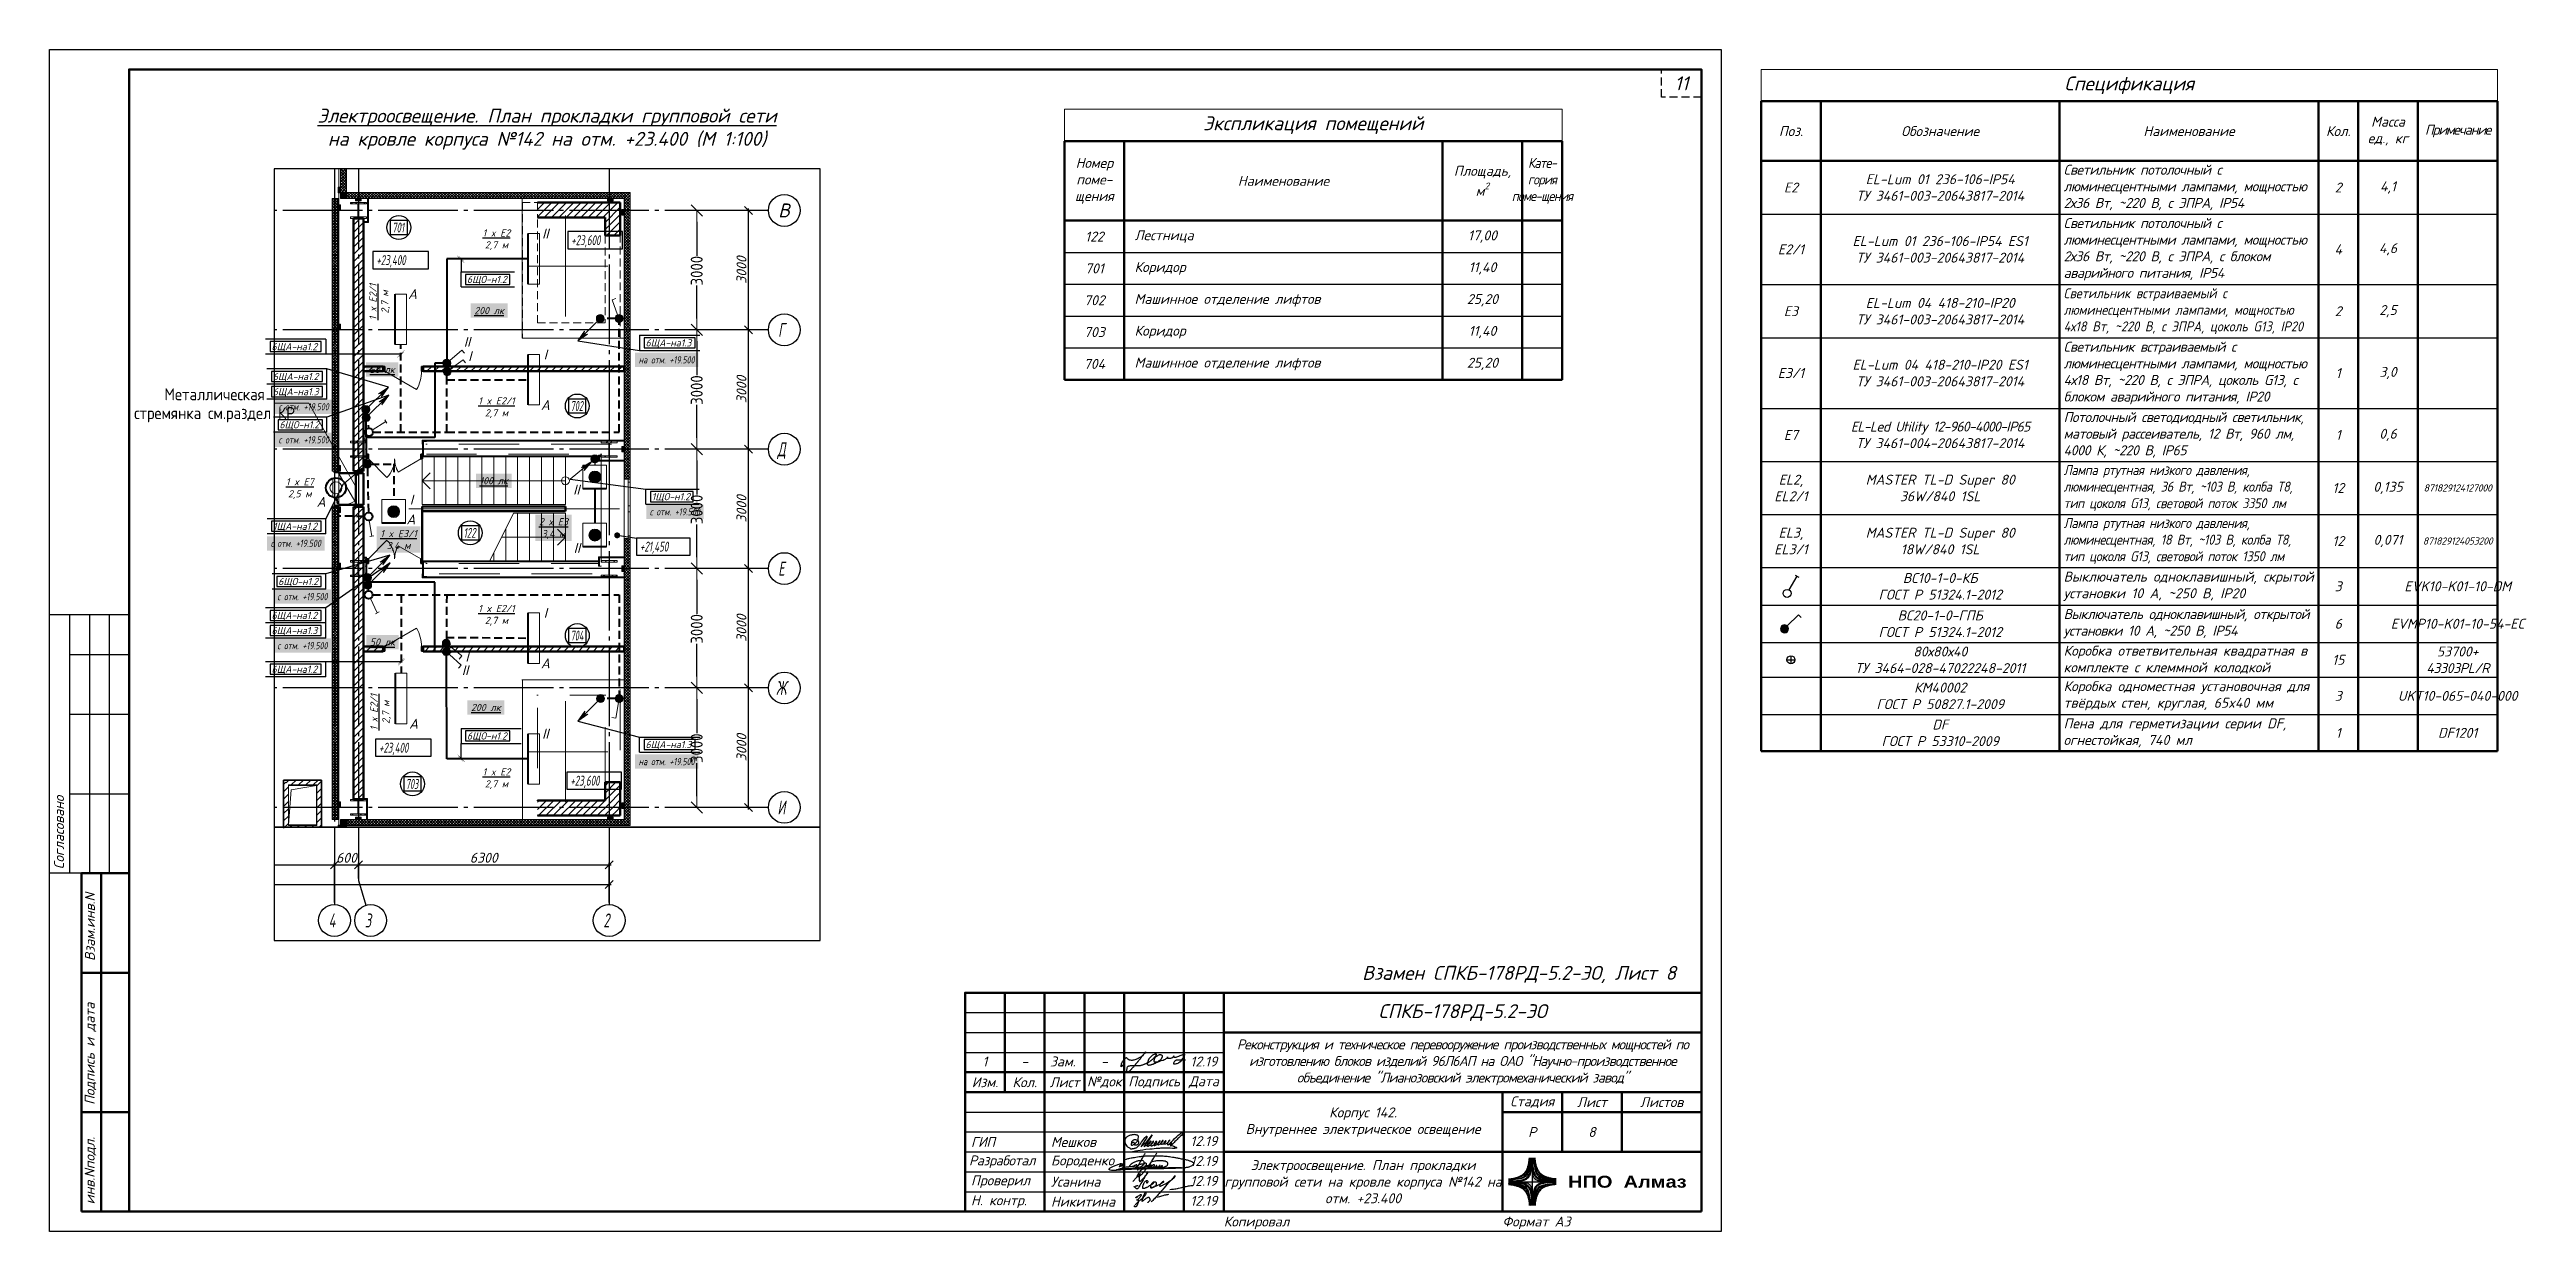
# Model space of a CAD drawing. Header units: millimetres. Extents: x 0 to 622, y 0 to 297.
import ezdxf
from ezdxf.enums import TextEntityAlignment as Align

# ---------------------------------------------------------------- set-up
doc = ezdxf.new("R2010")
doc.units = ezdxf.units.MM
for name, pattern in [('JIS_02_2.0', [3, 2, -1]), ('ГОСТ 2.303 5', [24, 20, -1.5, 1, -1.5]), ('СПКБ-0000-000-АР#007$0$Achse', [2300, 0, -800, 1500, 0]), ('СПКБ-0000-000-АР#007$0$Ashe', [300, 200, -100]), ('СПКБ-0000-000-АР#007$0$Штрихпунктирная', [900, 500, -200, 0, -200])]:
    doc.linetypes.add(name, pattern=pattern)
for name, color, linetype in [('Viewport1ForCustomObjects_0', 7, 'Continuous'), ('Viewport2ForCustomObjects_0', 7, 'Continuous'), ('Viewport3ForCustomObjects_0', 7, 'Continuous'), ('Номер помещения', 7, 'Continuous'), ('Рамка', 7, 'Continuous'), ('СПКБ-0000-000-АР#007$0$Двери ArchiCAD', 7, 'Continuous'), ('СПКБ-0000-000-АР#007$0$Колонны новые', 7, 'Continuous'), ('СПКБ-0000-000-АР#007$0$Лестница', 7, 'Continuous'), ('СПКБ-0000-000-АР#007$0$Окна ArchiCAD', 7, 'Continuous'), ('СПКБ-0000-000-АР#007$0$Стены', 7, 'Continuous'), ('СПКБ-0000-000-АР#007$0$Фахверк', 7, 'Continuous'), ('СПКБ-0000-000-ЭО#000$0$Подпись', 7, 'Continuous'), ('СПКБ-0000-000-ЭО#000$0$Рамка', 7, 'Continuous'), ('Строительные оси', 7, 'Continuous'), ('ЭО_АВАРИЙНОЕ ОСВЕЩЕНИЕ', 7, 'Continuous'), ('ЭО_РАБОЧЕЕ ОСВЕЩЕНИЕ', 7, 'Continuous'), ('ЭС', 7, 'Continuous')]:
    doc.layers.add(name, color=color, linetype=linetype)
for name, color, linetype, lineweight, true_color in [('СПКБ-0000-000-АР#007$0$0_Ном._пера__158', 7, 'Continuous', 0, 0xe8e8e8), ('СПКБ-0000-000-АР#007$0$0_Ном._пера__44', 7, 'Continuous', 18, 0x029e21), ('СПКБ-0000-000-АР#007$0$0_Ном._пера__58', 7, 'Continuous', 50, 0xdf0000), ('СПКБ-0000-000-АР#007$0$0_Ном._пера__68', 7, 'Continuous', 20, 0xfd4435), ('СПКБ-0000-000-АР#007$0$Двери ArchiCAD_Ном._пера__23', 7, 'Continuous', 35, 0xff6600), ('СПКБ-0000-000-АР#007$0$Двери ArchiCAD_Ном._пера__3', 7, 'Continuous', 18, 0xff6600), ('СПКБ-0000-000-АР#007$0$Двери ArchiCAD_Ном._пера__58', 7, 'Continuous', 50, 0xdf0000), ('СПКБ-0000-000-АР#007$0$Двери ArchiCAD_Ном._пера__68', 7, 'Continuous', 20, 0xfd4435), ('СПКБ-0000-000-АР#007$0$Колонны новые_Ном._пера__108', 7, 'Continuous', 13, 0xfd8379), ('СПКБ-0000-000-АР#007$0$Линии_Ном._пера__58', 7, 'Continuous', 50, 0xdf0000), ('СПКБ-0000-000-АР#007$0$Окна ArchiCAD_Ном._пера__68', 7, 'Continuous', 20, 0xfd4435), ('СПКБ-0000-000-АР#007$0$Стены_Ном._пера__161', 7, 'Continuous', 13, 0xe11606), ('СПКБ-0000-000-АР#007$0$Стены_Ном._пера__58', 7, 'Continuous', 50, 0xdf0000), ('СПКБ-0000-000-АР#007$0$Стены_Ном._пера__68', 7, 'Continuous', 20, 0xfd4435), ('СПКБ-0000-000-АР#007$0$Фахверк_Ном._пера__102', 7, 'Continuous', 13, 0xcccccc)]:
    doc.layers.add(name, color=color, linetype=linetype, lineweight=lineweight, true_color=true_color)
for name, color, linetype, lineweight in [('СПКБ-0000-000-АР#007$0$0_Ном._пера__20', 1, 'Continuous', 20), ('СПКБ-0000-000-АР#007$0$Выноска_Ном._пера__1', 7, 'Continuous', 13), ('СПКБ-0000-000-АР#007$0$Двери ArchiCAD_Ном._пера__1', 7, 'Continuous', 13), ('СПКБ-0000-000-АР#007$0$Двери ArchiCAD_Ном._пера__20', 1, 'Continuous', 20), ('СПКБ-0000-000-АР#007$0$Двери ArchiCAD_Ном._пера__6', 5, 'Continuous', 9), ('СПКБ-0000-000-АР#007$0$Колонны новые_Ном._пера__20', 1, 'Continuous', 20), ('СПКБ-0000-000-АР#007$0$Лестница_Ном._пера__20', 1, 'Continuous', 20), ('СПКБ-0000-000-АР#007$0$Лифты_Ном._пера__120', 7, 'Continuous', 13), ('СПКБ-0000-000-АР#007$0$Окна ArchiCAD_Ном._пера__6', 5, 'Continuous', 9), ('СПКБ-0000-000-АР#007$0$Перекрытие_Ном._пера__1', 7, 'Continuous', 13), ('СПКБ-0000-000-АР#007$0$Стены_Ном._пера__1', 7, 'Continuous', 13), ('СПКБ-0000-000-АР#007$0$Стены_Ном._пера__20', 1, 'Continuous', 20), ('СПКБ-0000-000-АР#007$0$Стены_Ном._пера__21', 7, 'Continuous', 35), ('СПКБ-0000-000-АР#007$0$Стены_Ном._пера__6', 5, 'Continuous', 9), ('СПКБ-0000-000-АР#007$0$Фахверк_Ном._пера__1', 7, 'Continuous', 13), ('СПКБ-0000-000-АР#007$0$Шахты ОВ_Ном._пера__1', 7, 'Continuous', 13)]:
    doc.layers.add(name, color=color, linetype=linetype, lineweight=lineweight)
doc.styles.add('1.8', font='isocpeui.ttf', dxfattribs={"height": 1.8})
doc.styles.add('2.5', font='isocpeui.ttf')
doc.styles.add('3.5', font='isocpeui.ttf', dxfattribs={"height": 3.5})
doc.styles.add('CustomTextStyle0', font='isocpeui.ttf', dxfattribs={"width": 0.592601, "height": 2.5})
doc.styles.add('CustomTextStyle1', font='isocpeui.ttf', dxfattribs={"width": 0.592601, "height": 2.5})
doc.styles.add('CustomTextStyle132', font='isocpeui.ttf', dxfattribs={"width": 0.987755, "height": 1.8})
doc.styles.add('CustomTextStyle133', font='isocpeui.ttf', dxfattribs={"width": 0.987755, "height": 1.8})
doc.styles.add('CustomTextStyle134', font='isocpeui.ttf', dxfattribs={"width": 0.987755, "height": 1.8})
doc.styles.add('CustomTextStyle135', font='isocpeui.ttf', dxfattribs={"width": 0.987755, "height": 1.8})
doc.styles.add('CustomTextStyle136', font='isocpeui.ttf', dxfattribs={"width": 0.987755, "height": 1.8})
doc.styles.add('CustomTextStyle137', font='isocpeui.ttf', dxfattribs={"width": 0.987755, "height": 1.8})
doc.styles.add('CustomTextStyle138', font='isocpeui.ttf', dxfattribs={"width": 0.987755, "height": 1.8})
doc.styles.add('CustomTextStyle139', font='isocpeui.ttf', dxfattribs={"width": 0.987755, "height": 1.8})
doc.styles.add('CustomTextStyle140', font='isocpeui.ttf', dxfattribs={"width": 0.987755, "height": 1.8})
doc.styles.add('CustomTextStyle141', font='isocpeui.ttf', dxfattribs={"width": 0.987755, "height": 1.8})
doc.styles.add('CustomTextStyle142', font='isocpeui.ttf', dxfattribs={"width": 0.987755, "height": 1.8})
doc.styles.add('CustomTextStyle143', font='isocpeui.ttf', dxfattribs={"width": 0.987755, "height": 1.8})
doc.styles.add('CustomTextStyle144', font='isocpeui.ttf', dxfattribs={"width": 0.987755, "height": 1.8})
doc.styles.add('CustomTextStyle145', font='isocpeui.ttf', dxfattribs={"width": 0.987755, "height": 1.8})
doc.styles.add('CustomTextStyle2', font='isocpeui.ttf', dxfattribs={"width": 0.592404, "height": 2.5})
doc.styles.add('CustomTextStyle23', font='isocpeui.ttf', dxfattribs={"width": 0.651774, "height": 3.5})
doc.styles.add('CustomTextStyle25', font='isocpeui.ttf', dxfattribs={"width": 0.651774, "height": 3.5})
doc.styles.add('CustomTextStyle27', font='isocpeui.ttf', dxfattribs={"width": 0.651774, "height": 3.5})
doc.styles.add('CustomTextStyle29', font='isocpeui.ttf', dxfattribs={"width": 0.651774, "height": 3.5})
doc.styles.add('CustomTextStyle3', font='isocpeui.ttf', dxfattribs={"width": 0.637778, "height": 2.5})
doc.styles.add('CustomTextStyle31', font='isocpeui.ttf', dxfattribs={"width": 0.651774, "height": 3.5})
doc.styles.add('CustomTextStyle37', font='isocpeui.ttf', dxfattribs={"width": 0.987755, "height": 3.5})
doc.styles.add('CustomTextStyle4', font='isocpeui.ttf', dxfattribs={"width": 0.651774, "height": 2.5})
doc.styles.add('CustomTextStyle5', font='isocpeui.ttf', dxfattribs={"width": 0.651774, "height": 2.5})
doc.styles.add('CustomTextStyle6', font='isocpeui.ttf', dxfattribs={"width": 0.651774, "height": 2.5})
doc.styles.add('CustomTextStyle7', font='isocpeui.ttf', dxfattribs={"width": 0.651774, "height": 2.5})
doc.styles.add('CustomTextStyle8', font='isocpeui.ttf', dxfattribs={"width": 0.651774, "height": 2.5})
doc.styles.add('CustomTextStyle83', font='isocpeui.ttf', dxfattribs={"width": 0.651774, "height": 3.5})
doc.styles.add('CustomTextStyle84', font='isocpeui.ttf', dxfattribs={"width": 0.651774, "height": 3.5})
doc.styles.add('CustomTextStyle85', font='isocpeui.ttf', dxfattribs={"width": 0.651774, "height": 3.5})
doc.styles.add('CustomTextStyle9', font='isocpeui.ttf', dxfattribs={"width": 0.651774, "height": 2.5})
doc.styles.add('СПКБ-0000-000-АР#007$0$СГЕНЕРИР_СТИЛЬ_3', font='isocp.shx')
doc.styles.add('СПКБ-0000-000-ЭО#000$0$2.5', font='isocpeui.ttf', dxfattribs={"height": 2.5})
doc.styles.add('СПКБ-0000-000-ЭО#000$0$3.5', font='isocpeui.ttf', dxfattribs={"height": 3.5})
doc.styles.add('СПКБ-0000-000-ЭО#000$0$Логотип', font='', dxfattribs={"width": 1.2, "height": 3})
doc.styles.get('СПКБ-0000-000-ЭО#000$0$Логотип').set_extended_font_data('Arial', bold=True)
doc.dimstyles.new('ISO-100', dxfattribs={"dimtxt": 2.5, "dimasz": 2, "dimexe": 0.5, "dimexo": 0.5, "dimgap": 0.5, "dimtad": 1, "dimdec": 0, "dimlfac": 100, "dimzin": 0, "dimdsep": 46, "dimtxsty": '2.5', "dimblk": 'OBLIQUE', "dimcen": 0, "dimdle": 0.5, "dimclrd": 3, "dimclre": 3, "dimadec": 0, "dimazin": 0, "dimtfac": 1, "dimtdec": 0, "dimtmove": 0, "dimatfit": 1, "dimfxl": 1, "dimtolj": 1, "dimtzin": 0, "dimlwd": -1, "dimarcsym": 0})
doc.dimstyles.new('СПКБ-0000-000-АР#007$0$СГЕНЕРИР_СТИЛЬ__2', dxfattribs={"dimtxt": 300, "dimasz": 285, "dimexe": 0.18, "dimexo": 0, "dimgap": 0.09, "dimtad": 1, "dimdec": 0, "dimzin": 0, "dimdsep": 46, "dimtxsty": 'СПКБ-0000-000-АР#007$0$СГЕНЕРИР_СТИЛЬ_3', "dimblk": 'СПКБ-0000-000-АР#007$0$ARROWHEAD_6', "dimblk1": 'СПКБ-0000-000-АР#007$0$ARROWHEAD_6', "dimblk2": 'СПКБ-0000-000-АР#007$0$ARROWHEAD_6', "dimcen": 0.09, "dimclrd": 256, "dimclre": 256, "dimclrt": 6, "dimadec": 0, "dimazin": 0, "dimtfac": 1, "dimtdec": 4, "dimtmove": 0, "dimatfit": 3, "dimfxl": 1, "dimtolj": 1, "dimtzin": 0, "dimarcsym": 0})
pattern_1 = [(45, (0, 0), (-35.35534, 35.35534), []), (135, (0, 0), (35.35534, 35.35534), [])]
pattern_2 = [(45, (-147.30535, -33.1074), (-0.3535534, 0.3535534), []), (135, (-147.30535, -33.1074), (0.3535534, 0.3535534), [])]
pattern_3 = [(45, (0, 0), (-91.9239, 91.9239), [])]
pattern_4 = [(0, (0, 0), (0, 173.2051), [0, -100]), (0, (50, 86.6), (0, 173.2051), [0, -100])]
pattern_5 = [(45, (0, 0), (-159.099, 159.099), []), (45, (-53.03, 53.03), (-159.099, 159.099), [])]

msp = doc.modelspace()

# ---------------------------------------------------------------- texts
at = {"layer": 'Рамка', "style": '3.5'}
msp.add_text('11', height=3.5, dxfattribs=at).set_placement((410, 288.5), align=Align.MIDDLE_CENTER)
at = {"layer": 'Рамка', "lineweight": -3, "style": '2.5'}
for s, p in [('Согласовано', (3.63, 91.035)), ('Взам.инв.N', (11.385, 67.958)), ('Подпись и дата', (11.33, 31.818)), ('инв.Nподл.', (11.33, 6.818))]:
    msp.add_text(s, height=2.5, rotation=90, dxfattribs=at).set_placement(p)
at = {"layer": 'Рамка', "style": '2.5'}
msp.add_text('Формат А3', height=2.5, dxfattribs=at).set_placement((365, 2.5), align=Align.MIDDLE_LEFT)
at = {"layer": 'Рамка', "attachment_point": 5}
for s, insert, char_height, width, style in [('Взамен СПКБ-178РД-5.2-ЭО, Лист 8 ', (369.2, 64.569), 3.5, 119.99991, '3.5'), ('8', (387.5, 25), 2.5, 15, '2.5'), ('Электроосвещение. План прокладки групповой сети на кровле корпуса №142 на отм. +23.400', (330, 12.5), 2.5, 69.99991, '2.5')]:
    msp.add_mtext(s, dxfattribs=dict(at, insert=insert, char_height=char_height, width=width, style=style))
at = {"layer": 'ЭО_АВАРИЙНОЕ ОСВЕЩЕНИЕ', "color": 1, "char_height": 2.5, "attachment_point": 5, "style": '2.5'}
for insert in [(91.188, 235.559), (124.56, 207.681), (68.226, 183.329), (90.769, 178.929), (124.565, 142.764), (91.449, 127.578)]:
    msp.add_mtext('А', dxfattribs=dict(at, insert=insert))
at = {"layer": 'ЭО_РАБОЧЕЕ ОСВЕЩЕНИЕ', "attachment_point": 5}
for s, insert, char_height, style in [('{\\L1 x Е2\\P}2,7 м', (112.281, 249.201), 1.8, '1.8'), ('II', (124.56, 250.747), 2.5, '2.5'), ('II', (104.881, 223.54), 2.5, '2.5'), ('I', (105.589, 219.972), 2.5, '2.5'), ('I', (124.56, 220.371), 2.5, '2.5'), ('{\\L1 x Е2/1\\P}2,7 м', (112.281, 207.005), 1.8, '1.8'), ('{\\L1 x Е7\\P}2,5 м', (62.878, 186.662), 1.8, '1.8'), ('II', (132.362, 186.41), 2.5, '2.5'), ('I', (90.92, 183.915), 2.5, '2.5'), ('II', (132.491, 171.758), 2.5, '2.5'), ('{\\L1 x Е2/1\\P}2,7 м', (112.281, 154.839), 1.8, '1.8'), ('I', (124.565, 155.454), 2.5, '2.5'), ('I', (104.881, 144.447), 2.5, '2.5'), ('II', (104.389, 141.042), 2.5, '2.5'), ('II', (124.56, 125.083), 2.5, '2.5'), ('{\\L1 x Е2\\P}2,7 м', (112.281, 113.767), 1.8, '1.8')]:
    msp.add_mtext(s, dxfattribs=dict(at, insert=insert, char_height=char_height, style=style))
at = {"layer": 'ЭО_РАБОЧЕЕ ОСВЕЩЕНИЕ', "char_height": 1.8, "attachment_point": 5, "rotation": 90, "style": '1.8'}
for insert in [(82.971, 233.564), (83.224, 130.479)]:
    msp.add_mtext('{\\L1 x Е2/1\\P}2,7 м', dxfattribs=dict(at, insert=insert))
at = {"layer": 'ЭО_РАБОЧЕЕ ОСВЕЩЕНИЕ', "char_height": 1.8, "attachment_point": 5, "style": '1.8', "bg_fill": 1, "box_fill_scale": 1.5, "bg_fill_color": 7, "bg_fill_true_color": 16777215, "bg_fill_transparency": 0}
for s, insert in [('{\\L200 лк}', (110.44, 231.39)), ('{\\L50 лк}', (83.576, 216.58)), ('{\\L100 лк}', (111.604, 188.648)), ('{\\L1 x Е3/1\\P}3,4 м', (87.685, 173.65)), ('{\\L2 x Е3\\P}3,4 м', (126.604, 176.632)), ('{\\L50 лк}', (83.626, 148.113)), ('{\\L200 лк}', (109.628, 131.685))]:
    msp.add_mtext(s, dxfattribs=dict(at, insert=insert))
at = {"layer": 'ЭС', "insert": (125, 277), "char_height": 3.5, "attachment_point": 5, "style": '3.5'}
msp.add_mtext('{\\fISOCPEUR|b1|i1|c204|p34;\\LЭлектроосвещение. План прокладки групповой сети\\P\\lна кровле корпуса №142 на отм. +23.400 (М 1:100)}', dxfattribs=at)
at = {"layer": 'ЭС', "char_height": 1.8, "style": '1.8', "bg_fill": 1, "box_fill_scale": 1.5, "bg_fill_color": 7, "bg_fill_true_color": 16777215, "bg_fill_transparency": 0}
for s, insert, attachment_point in [('{\\W0.8;на отм. +19.500}', (162.061, 219.905), 3), ('{\\W0.8;с отм. +19.500}', (70.154, 208.126), 3), ('{\\W0.8;с отм. +19.500}', (70.154, 199.821), 3), ('{\\W0.8;с отм. +19.500}', (150.797, 181.736), 1), ('{\\W0.8;с отм. +19.500}', (55.572, 173.814), 1), ('{\\W0.8;с отм. +19.500}', (69.844, 160.418), 3), ('{\\W0.8;с отм. +19.500}', (69.844, 148.107), 3), ('{\\W0.8;на отм. +19.500}', (162.061, 118.967), 3)]:
    msp.add_mtext(s, dxfattribs=dict(at, insert=insert, attachment_point=attachment_point))

# ---------------------------------------------------------------- blocks, each defined once
blk = doc.blocks.new('_Oblique')
at = {"color": 0, "linetype": 'ByBlock', "lineweight": -2}
blk.add_line((-0.5, -0.5), (0.5, 0.5), dxfattribs=at)
blk = doc.blocks.new('*D268')
at = {"layer": 'Defpoints', "color": 0, "ltscale": 100, "transparency": 16777216}
for p in [(175.59, 136.57), (180.59, 136.57), (180.59, 106.57)]:
    blk.add_point(p, dxfattribs=at)
at = {"layer": 'Строительные оси', "color": 3, "ltscale": 100, "transparency": 16777216}
blk.add_line((175.59, 106.07), (175.59, 137.07), dxfattribs=at)
at = {"layer": 'Строительные оси', "color": 3, "lineweight": -2, "ltscale": 100, "transparency": 16777216}
for p, q in [((180.09, 136.57), (175.09, 136.57)), ((180.09, 106.57), (175.09, 106.57))]:
    blk.add_line(p, q, dxfattribs=at)
at = {"layer": 'Строительные оси', "color": 3, "ltscale": 100, "transparency": 16777216, "xscale": 2, "yscale": 2, "zscale": 2}
for p, rotation in [((175.59, 136.57), 90), ((175.59, 106.57), 270)]:
    blk.add_blockref('_Oblique', p, dxfattribs=dict(at, rotation=rotation))
at = {"layer": 'Строительные оси', "color": 0, "ltscale": 100, "transparency": 16777216, "insert": (173.84, 121.57), "char_height": 2.5, "attachment_point": 5, "rotation": 90, "style": '2.5'}
blk.add_mtext('\\A1;3000', dxfattribs=at)
blk = doc.blocks.new('*D269')
at = {"layer": 'Defpoints', "color": 0, "ltscale": 100, "transparency": 16777216}
for p in [(175.59, 166.57), (180.59, 166.57), (180.59, 136.57)]:
    blk.add_point(p, dxfattribs=at)
at = {"layer": 'Строительные оси', "color": 3, "lineweight": -2, "ltscale": 100, "transparency": 16777216}
for p, q in [((180.09, 166.57), (175.09, 166.57)), ((180.09, 136.57), (175.09, 136.57))]:
    blk.add_line(p, q, dxfattribs=at)
at = {"layer": 'Строительные оси', "color": 3, "ltscale": 100, "transparency": 16777216}
blk.add_line((175.59, 136.07), (175.59, 167.07), dxfattribs=at)
at = {"layer": 'Строительные оси', "color": 3, "ltscale": 100, "transparency": 16777216, "xscale": 2, "yscale": 2, "zscale": 2}
for p, rotation in [((175.59, 166.57), 90), ((175.59, 136.57), 270)]:
    blk.add_blockref('_Oblique', p, dxfattribs=dict(at, rotation=rotation))
at = {"layer": 'Строительные оси', "color": 0, "ltscale": 100, "transparency": 16777216, "insert": (173.84, 151.57), "char_height": 2.5, "attachment_point": 5, "rotation": 90, "style": '2.5'}
blk.add_mtext('\\A1;3000', dxfattribs=at)
blk = doc.blocks.new('*D270')
at = {"layer": 'Defpoints', "color": 0, "ltscale": 100, "transparency": 16777216}
for p in [(175.59, 196.57), (180.59, 196.57), (180.59, 166.57)]:
    blk.add_point(p, dxfattribs=at)
at = {"layer": 'Строительные оси', "color": 3, "lineweight": -2, "ltscale": 100, "transparency": 16777216}
for p, q in [((180.09, 196.57), (175.09, 196.57)), ((180.09, 166.57), (175.09, 166.57))]:
    blk.add_line(p, q, dxfattribs=at)
at = {"layer": 'Строительные оси', "color": 3, "ltscale": 100, "transparency": 16777216}
blk.add_line((175.59, 166.07), (175.59, 197.07), dxfattribs=at)
at = {"layer": 'Строительные оси', "color": 3, "ltscale": 100, "transparency": 16777216, "xscale": 2, "yscale": 2, "zscale": 2}
for p, rotation in [((175.59, 196.57), 90), ((175.59, 166.57), 270)]:
    blk.add_blockref('_Oblique', p, dxfattribs=dict(at, rotation=rotation))
at = {"layer": 'Строительные оси', "color": 0, "ltscale": 100, "transparency": 16777216, "insert": (173.84, 181.57), "char_height": 2.5, "attachment_point": 5, "rotation": 90, "style": '2.5'}
blk.add_mtext('\\A1;3000', dxfattribs=at)
blk = doc.blocks.new('*D271')
at = {"layer": 'Defpoints', "color": 0, "ltscale": 100, "transparency": 16777216}
for p in [(175.59, 226.57), (180.59, 226.57), (180.59, 196.57)]:
    blk.add_point(p, dxfattribs=at)
at = {"layer": 'Строительные оси', "color": 3, "lineweight": -2, "ltscale": 100, "transparency": 16777216}
for p, q in [((180.09, 226.57), (175.09, 226.57)), ((180.09, 196.57), (175.09, 196.57))]:
    blk.add_line(p, q, dxfattribs=at)
at = {"layer": 'Строительные оси', "color": 3, "ltscale": 100, "transparency": 16777216}
blk.add_line((175.59, 196.07), (175.59, 227.07), dxfattribs=at)
at = {"layer": 'Строительные оси', "color": 3, "ltscale": 100, "transparency": 16777216, "xscale": 2, "yscale": 2, "zscale": 2}
for p, rotation in [((175.59, 226.57), 90), ((175.59, 196.57), 270)]:
    blk.add_blockref('_Oblique', p, dxfattribs=dict(at, rotation=rotation))
at = {"layer": 'Строительные оси', "color": 0, "ltscale": 100, "transparency": 16777216, "insert": (173.84, 211.57), "char_height": 2.5, "attachment_point": 5, "rotation": 90, "style": '2.5'}
blk.add_mtext('\\A1;3000', dxfattribs=at)
blk = doc.blocks.new('*D272')
at = {"layer": 'Defpoints', "color": 0, "ltscale": 100, "transparency": 16777216}
for p in [(175.59, 256.57), (180.59, 256.57), (180.59, 226.57)]:
    blk.add_point(p, dxfattribs=at)
at = {"layer": 'Строительные оси', "color": 3, "lineweight": -2, "ltscale": 100, "transparency": 16777216}
for p, q in [((180.09, 256.57), (175.09, 256.57)), ((180.09, 226.57), (175.09, 226.57))]:
    blk.add_line(p, q, dxfattribs=at)
at = {"layer": 'Строительные оси', "color": 3, "ltscale": 100, "transparency": 16777216}
blk.add_line((175.59, 226.07), (175.59, 257.07), dxfattribs=at)
at = {"layer": 'Строительные оси', "color": 3, "ltscale": 100, "transparency": 16777216, "xscale": 2, "yscale": 2, "zscale": 2}
for p, rotation in [((175.59, 256.57), 90), ((175.59, 226.57), 270)]:
    blk.add_blockref('_Oblique', p, dxfattribs=dict(at, rotation=rotation))
at = {"layer": 'Строительные оси', "color": 0, "ltscale": 100, "transparency": 16777216, "insert": (173.84, 241.57), "char_height": 2.5, "attachment_point": 5, "rotation": 90, "style": '2.5'}
blk.add_mtext('\\A1;3000', dxfattribs=at)
blk = doc.blocks.new('СПКБ-0000-000-АР#007$0$Стена_3', base_point=(25023, 19188))
at = {"layer": 'СПКБ-0000-000-АР#007$0$Стены_Ном._пера__68', "linetype": 'Continuous', "lineweight": 20, "true_color": 0xfd4435}
for points in [[(25173, 19338), (17893, 19338), (17893, 19335), (25170, 19335)], [(17893, 19188), (25023, 19188), (25026, 19191), (17893, 19191)]]:
    blk.add_hatch(color=20, dxfattribs=at).paths.add_polyline_path(points)
h = blk.add_hatch(dxfattribs=at)
h.set_pattern_fill('СЕТКА_5X5_ДИАГОНАЛЬНАЯ', color=20, style=0, pattern_type=2)
h.set_pattern_definition(pattern_1)
h.paths.add_polyline_path([(17893, 19191), (25026, 19191), (25170, 19335), (17893, 19335)])
at = {"layer": 'СПКБ-0000-000-АР#007$0$Стены_Ном._пера__68', "color": 20, "linetype": 'Continuous', "lineweight": 20, "true_color": 0xfd4435}
for p, q in [((25170, 19335), (17893, 19335)), ((17893, 19191), (25026, 19191))]:
    blk.add_line(p, q, dxfattribs=at)
at = {"layer": 'СПКБ-0000-000-АР#007$0$Стены_Ном._пера__68', "color": 20, "linetype": 'Continuous', "lineweight": 20, "true_color": 0xfd4435, "flags": 128}
for points in [[(25173, 19338), (17893, 19338)], [(17893, 19338), (17893, 19188)], [(17893, 19188), (25023, 19188)]]:
    blk.add_lwpolyline(points, dxfattribs=at)
blk = doc.blocks.new('СПКБ-0000-000-АР#007$0$Стена_4', base_point=(17893, 3584))
at = {"layer": 'СПКБ-0000-000-АР#007$0$Стены_Ном._пера__68', "linetype": 'Continuous', "lineweight": 20, "true_color": 0xfd4435}
for points in [[(18273, 3584), (17893, 3584), (17893, 3581), (18273, 3581)], [(17893, 3434), (18273, 3434), (18273, 3437), (17893, 3437)], [(18273, 3434), (18413, 3434), (18413, 3437), (18273, 3437)], [(24603, 3584), (18413, 3584), (18413, 3581), (24603, 3581)], [(18413, 3434), (24603, 3434), (24603, 3437), (18413, 3437)], [(24603, 3434), (24743, 3434), (24743, 3437), (24603, 3437)], [(25023, 3584), (24743, 3584), (24743, 3581), (25026, 3581)], [(24743, 3434), (25173, 3434), (25170, 3437), (24743, 3437)]]:
    blk.add_hatch(color=20, dxfattribs=at).paths.add_polyline_path(points)
h = blk.add_hatch(dxfattribs=at)
h.set_pattern_fill('СЕТКА_5X5_ДИАГОНАЛЬНАЯ', color=20, style=0, pattern_type=2)
h.set_pattern_definition(pattern_1)
h.paths.add_polyline_path([(18273, 3581), (17893, 3581), (17893, 3437), (18273, 3437)])
h = blk.add_hatch(dxfattribs=at)
h.set_pattern_fill('СЕТКА_5X5_ДИАГОНАЛЬНАЯ', color=20, style=0, pattern_type=2)
h.set_pattern_definition(pattern_1)
h.paths.add_polyline_path([(18273, 3437), (18413, 3437), (18413, 3579), (18273, 3579)])
h = blk.add_hatch(dxfattribs=at)
h.set_pattern_fill('СЕТКА_5X5_ДИАГОНАЛЬНАЯ', color=20, style=0, pattern_type=2)
h.set_pattern_definition(pattern_1)
h.paths.add_polyline_path([(24603, 3581), (18413, 3581), (18413, 3437), (24603, 3437)])
h = blk.add_hatch(dxfattribs=at)
h.set_pattern_fill('СЕТКА_5X5_ДИАГОНАЛЬНАЯ', color=20, style=0, pattern_type=2)
h.set_pattern_definition(pattern_1)
h.paths.add_polyline_path([(24603, 3437), (24743, 3437), (24743, 3579), (24603, 3579)])
h = blk.add_hatch(dxfattribs=at)
h.set_pattern_fill('СЕТКА_5X5_ДИАГОНАЛЬНАЯ', color=20, style=0, pattern_type=2)
h.set_pattern_definition(pattern_1)
h.paths.add_polyline_path([(25026, 3581), (24743, 3581), (24743, 3437), (25170, 3437)])
at = {"layer": 'СПКБ-0000-000-АР#007$0$Стены_Ном._пера__68', "color": 20, "linetype": 'Continuous', "lineweight": 20, "true_color": 0xfd4435}
for p, q in [((18273, 3581), (17893, 3581)), ((17893, 3437), (18273, 3437)), ((18273, 3437), (18413, 3437)), ((24603, 3581), (18413, 3581)), ((18413, 3437), (24603, 3437)), ((24603, 3437), (24743, 3437)), ((25026, 3581), (24743, 3581)), ((24743, 3437), (25170, 3437))]:
    blk.add_line(p, q, dxfattribs=at)
at = {"layer": 'СПКБ-0000-000-АР#007$0$Стены_Ном._пера__68', "color": 20, "linetype": 'Continuous', "lineweight": 20, "true_color": 0xfd4435, "flags": 128}
for points in [[(18273, 3584), (17893, 3584)], [(17893, 3584), (17893, 3434)], [(17893, 3434), (25173, 3434)], [(24603, 3584), (18413, 3584)], [(25023, 3584), (24743, 3584)]]:
    blk.add_lwpolyline(points, dxfattribs=at)
blk = doc.blocks.new('СПКБ-0000-000-АР#007$0$Двустворчатое Окно 19')
at = {"layer": 'СПКБ-0000-000-АР#007$0$Окна ArchiCAD_Ном._пера__6', "color": 5, "linetype": 'Continuous', "lineweight": 9}
for p, q in [((-750, 0), (-675, 0)), ((-747, 100), (747, 100)), ((-675, 0), (-675, -50)), ((-675, 0), (-75, 0)), ((-75, -50), (-75, 0)), ((-75, 0), (0, 0)), ((0, 0), (75, 0)), ((75, 0), (75, -50)), ((75, 0), (675, 0)), ((675, -50), (675, 0)), ((675, 0), (750, 0)), ((-750, -50), (750, -50)), ((-675, -50), (-750, -50)), ((-75, -50), (-675, -50)), ((0, -50), (-75, -50)), ((75, -50), (0, -50)), ((675, -50), (75, -50)), ((750, -50), (675, -50))]:
    blk.add_line(p, q, dxfattribs=at)
at = {"layer": 'СПКБ-0000-000-АР#007$0$Окна ArchiCAD_Ном._пера__68', "color": 20, "linetype": 'Continuous', "lineweight": 20, "true_color": 0xfd4435}
for p, q in [((-750, -47), (-750, 0)), ((750, -47), (750, 0)), ((-750, -50), (-750, -47)), ((750, -50), (750, -47))]:
    blk.add_line(p, q, dxfattribs=at)
blk = doc.blocks.new('СПКБ-0000-000-АР#007$0$Стена_5', base_point=(25023, 3584))
at = {"layer": 'СПКБ-0000-000-АР#007$0$Стены_Ном._пера__68', "linetype": 'Continuous', "lineweight": 20, "true_color": 0xfd4435}
h = blk.add_hatch(dxfattribs=at)
h.set_pattern_fill('СЕТКА_5X5_ДИАГОНАЛЬНАЯ', color=20, style=0, pattern_type=2)
h.set_pattern_definition(pattern_1)
h.paths.add_polyline_path([(25026, 19191), (25026, 18911), (25170, 18911), (25170, 19335)])
for points in [[(25173, 18911), (25173, 19338), (25170, 19335), (25170, 18911)], [(25023, 19188), (25023, 18911), (25026, 18911), (25026, 19191)], [(25026, 18911), (25023, 18911), (25023, 18771), (25026, 18771)], [(25023, 18771), (25023, 12956), (25026, 12956), (25026, 18771)], [(25173, 18771), (25173, 18911), (25170, 18911), (25170, 18771)], [(25173, 12956), (25173, 18771), (25170, 18771), (25170, 12956)], [(25026, 12956), (25023, 12956), (25023, 12816), (25026, 12816)], [(25023, 12816), (25023, 12136), (25026, 12136), (25026, 12816)], [(25173, 12816), (25173, 12956), (25170, 12956), (25170, 12816)], [(25170, 12816), (25170, 12136), (25173, 12136), (25173, 12816)], [(25023, 12136), (25023, 12133), (25123, 12133), (25123, 12136), (25026, 12136)], [(25023, 10639), (25023, 10636), (25026, 10636), (25123, 10636), (25123, 10639)], [(25023, 9956), (25026, 9956), (25026, 10636), (25023, 10636)], [(25170, 10636), (25170, 9956), (25173, 9956), (25173, 10636)], [(25026, 9956), (25023, 9956), (25023, 9816), (25026, 9816)], [(25023, 9816), (25023, 4001), (25026, 4001), (25026, 9816)], [(25173, 9816), (25173, 9956), (25170, 9956), (25170, 9816)], [(25173, 4001), (25173, 9816), (25170, 9816), (25170, 4001)], [(25026, 4001), (25023, 4001), (25023, 3861), (25026, 3861)], [(25023, 3861), (25023, 3584), (25026, 3581), (25026, 3861)], [(25173, 3861), (25173, 4001), (25170, 4001), (25170, 3861)], [(25173, 3434), (25173, 3861), (25170, 3861), (25170, 3437)]]:
    blk.add_hatch(color=20, dxfattribs=at).paths.add_polyline_path(points)
h = blk.add_hatch(dxfattribs=at)
h.set_pattern_fill('СЕТКА_5X5_ДИАГОНАЛЬНАЯ', color=20, style=0, pattern_type=2)
h.set_pattern_definition(pattern_1)
h.paths.add_polyline_path([(25170, 18771), (25170, 18911), (25026, 18911), (25026, 18771)])
h = blk.add_hatch(dxfattribs=at)
h.set_pattern_fill('СЕТКА_5X5_ДИАГОНАЛЬНАЯ', color=20, style=0, pattern_type=2)
h.set_pattern_definition(pattern_1)
h.paths.add_polyline_path([(25026, 18771), (25026, 12956), (25170, 12956), (25170, 18771)])
h = blk.add_hatch(dxfattribs=at)
h.set_pattern_fill('СЕТКА_5X5_ДИАГОНАЛЬНАЯ', color=20, style=0, pattern_type=2)
h.set_pattern_definition(pattern_1)
h.paths.add_polyline_path([(25170, 12816), (25170, 12956), (25026, 12956), (25026, 12816)])
h = blk.add_hatch(dxfattribs=at)
h.set_pattern_fill('СЕТКА_5X5_ДИАГОНАЛЬНАЯ', color=20, style=0, pattern_type=2)
h.set_pattern_definition(pattern_1)
h.paths.add_polyline_path([(25026, 12136), (25123, 12136), (25170, 12136), (25170, 12816), (25026, 12816)])
h = blk.add_hatch(dxfattribs=at)
h.set_pattern_fill('СЕТКА_5X5_ДИАГОНАЛЬНАЯ', color=20, style=0, pattern_type=2)
h.set_pattern_definition(pattern_1)
h.paths.add_polyline_path([(25026, 9956), (25170, 9956), (25170, 10636), (25123, 10636), (25026, 10636)])
h = blk.add_hatch(dxfattribs=at)
h.set_pattern_fill('СЕТКА_5X5_ДИАГОНАЛЬНАЯ', color=20, style=0, pattern_type=2)
h.set_pattern_definition(pattern_1)
h.paths.add_polyline_path([(25170, 9816), (25170, 9956), (25026, 9956), (25026, 9816)])
h = blk.add_hatch(dxfattribs=at)
h.set_pattern_fill('СЕТКА_5X5_ДИАГОНАЛЬНАЯ', color=20, style=0, pattern_type=2)
h.set_pattern_definition(pattern_1)
h.paths.add_polyline_path([(25026, 9816), (25026, 4001), (25170, 4001), (25170, 9816)])
h = blk.add_hatch(dxfattribs=at)
h.set_pattern_fill('СЕТКА_5X5_ДИАГОНАЛЬНАЯ', color=20, style=0, pattern_type=2)
h.set_pattern_definition(pattern_1)
h.paths.add_polyline_path([(25170, 3861), (25170, 4001), (25026, 4001), (25026, 3861)])
h = blk.add_hatch(dxfattribs=at)
h.set_pattern_fill('СЕТКА_5X5_ДИАГОНАЛЬНАЯ', color=20, style=0, pattern_type=2)
h.set_pattern_definition(pattern_1)
h.paths.add_polyline_path([(25026, 3861), (25026, 3581), (25170, 3437), (25170, 3861)])
at = {"layer": 'СПКБ-0000-000-АР#007$0$Стены_Ном._пера__68', "color": 20, "linetype": 'Continuous', "lineweight": 20, "true_color": 0xfd4435}
for p, q in [((25170, 18911), (25170, 19335)), ((25026, 19191), (25026, 18911)), ((25026, 18911), (25026, 18771)), ((25026, 18771), (25026, 12956)), ((25170, 18771), (25170, 18911)), ((25170, 12956), (25170, 18771)), ((25026, 12956), (25026, 12816)), ((25026, 12816), (25026, 12136)), ((25170, 12816), (25170, 12956)), ((25170, 12136), (25170, 12816)), ((25023, 12136), (25023, 12133)), ((25123, 12133), (25023, 12133)), ((25026, 12136), (25123, 12136)), ((25123, 12136), (25123, 12133)), ((25170, 12136), (25123, 12136)), ((25173, 12136), (25170, 12136)), ((25123, 10639), (25023, 10639)), ((25023, 10636), (25023, 10639)), ((25026, 10636), (25026, 9956)), ((25026, 10636), (25123, 10636)), ((25123, 10636), (25123, 10639)), ((25170, 10636), (25123, 10636)), ((25170, 9956), (25170, 10636)), ((25173, 10636), (25170, 10636)), ((25026, 9956), (25026, 9816)), ((25026, 9816), (25026, 4001)), ((25170, 9816), (25170, 9956)), ((25170, 4001), (25170, 9816)), ((25026, 4001), (25026, 3861)), ((25026, 3861), (25026, 3581)), ((25170, 3861), (25170, 4001)), ((25170, 3437), (25170, 3861))]:
    blk.add_line(p, q, dxfattribs=at)
at = {"layer": 'СПКБ-0000-000-АР#007$0$Стены_Ном._пера__68', "color": 20, "linetype": 'Continuous', "lineweight": 20, "true_color": 0xfd4435, "flags": 128}
for points in [[(25173, 12136), (25173, 19338)], [(25023, 19188), (25023, 18911)], [(25023, 18771), (25023, 12956)], [(25023, 12816), (25023, 12136)], [(25023, 10636), (25023, 9956)], [(25173, 3434), (25173, 10636)], [(25023, 9816), (25023, 4001)], [(25023, 3861), (25023, 3584)]]:
    blk.add_lwpolyline(points, dxfattribs=at)
at = {"layer": 'СПКБ-0000-000-АР#007$0$Окна ArchiCAD', "color": 5, "linetype": 'Continuous', "lineweight": 9, "xscale": -1, "zscale": 1000, "rotation": 90}
blk.add_blockref('СПКБ-0000-000-АР#007$0$Двустворчатое Окно 19', (25123, 11386), dxfattribs=at)
blk = doc.blocks.new('СПКБ-0000-000-АР#007$0$Металлическая Дверь 19')
at = {"layer": 'СПКБ-0000-000-АР#007$0$Двери ArchiCAD_Ном._пера__23', "color": 30, "linetype": 'Continuous', "lineweight": 35, "true_color": 0xff6600}
for p, q in [((-418, 0), (-450, 0)), ((-450, 0), (-450, -100)), ((-418, -100), (-418, 0)), ((450, 0), (418, 0)), ((418, 0), (418, -100)), ((450, -100), (450, 0)), ((-450, -100), (-418, -100)), ((418, -100), (450, -100))]:
    blk.add_line(p, q, dxfattribs=at)
at = {"layer": 'СПКБ-0000-000-АР#007$0$Двери ArchiCAD_Ном._пера__3', "color": 30, "linetype": 'Continuous', "lineweight": 18, "true_color": 0xff6600}
blk.add_line((418, 0), (-306, 418), dxfattribs=at)
blk.add_arc((418, 0), 836, 150, 180, dxfattribs=at)
at = {"layer": 'СПКБ-0000-000-АР#007$0$Двери ArchiCAD_Ном._пера__68', "color": 20, "linetype": 'Continuous', "lineweight": 20, "true_color": 0xfd4435}
for p, q in [((-450, 0), (-500, 0)), ((-450, 0), (-450, -3)), ((450, 0), (450, -3)), ((450, 0), (500, 0)), ((-450, -150), (-500, -150)), ((-450, -3), (-450, -100)), ((-450, -100), (-450, -147)), ((-450, -147), (-450, -150)), ((450, -3), (450, -100)), ((450, -100), (450, -147)), ((450, -147), (450, -150)), ((450, -150), (500, -150))]:
    blk.add_line(p, q, dxfattribs=at)
blk = doc.blocks.new('СПКБ-0000-000-АР#007$0$Стена_7', base_point=(17684, 3584))
at = {"layer": 'СПКБ-0000-000-АР#007$0$Стены_Ном._пера__68', "linetype": 'Continuous', "lineweight": 20, "true_color": 0xfd4435}
for points in [[(17684, 19188), (17684, 19025), (17687, 19025), (17687, 19188)], [(17684, 19025), (17684, 18885), (17687, 18885), (17687, 19025)], [(17684, 18885), (17684, 16025), (17687, 16025), (17687, 18885)], [(17834, 19025), (17834, 19188), (17831, 19188), (17831, 19025)], [(17834, 18885), (17834, 19025), (17831, 19025), (17831, 18885)], [(17834, 16025), (17834, 18885), (17831, 18885), (17831, 16025)], [(17684, 16025), (17684, 15885), (17687, 15885), (17687, 16025)], [(17684, 15885), (17684, 12475), (17687, 12475), (17687, 15885)], [(17834, 15885), (17834, 16025), (17831, 16025), (17831, 15885)], [(17834, 12475), (17834, 15885), (17831, 15885), (17831, 12475)], [(17684, 12475), (17684, 12335), (17687, 12335), (17687, 12475)], [(17834, 12335), (17834, 12475), (17831, 12475), (17831, 12335)], [(17684, 11435), (17684, 11295), (17687, 11295), (17687, 11435)], [(17684, 11295), (17684, 10025), (17687, 10025), (17687, 11295)], [(17834, 11295), (17834, 11435), (17831, 11435), (17831, 11295)], [(17834, 10025), (17834, 11295), (17831, 11295), (17831, 10025)], [(17684, 10025), (17684, 9885), (17687, 9885), (17687, 10025)], [(17834, 9885), (17834, 10025), (17831, 10025), (17831, 9885)], [(17684, 9885), (17684, 4025), (17687, 4025), (17687, 9885)], [(17834, 4025), (17834, 9885), (17831, 9885), (17831, 4025)], [(17684, 4025), (17684, 3885), (17687, 3885), (17687, 4025)], [(17684, 3885), (17684, 3584), (17687, 3584), (17687, 3885)], [(17834, 3885), (17834, 4025), (17831, 4025), (17831, 3885)], [(17834, 3584), (17834, 3885), (17831, 3885), (17831, 3584)]]:
    blk.add_hatch(color=20, dxfattribs=at).paths.add_polyline_path(points)
h = blk.add_hatch(dxfattribs=at)
h.set_pattern_fill('СЕТКА_5X5_ДИАГОНАЛЬНАЯ', color=20, style=0, pattern_type=2)
h.set_pattern_definition(pattern_1)
h.paths.add_polyline_path([(17687, 19188), (17687, 19025), (17831, 19025), (17831, 19188)])
h = blk.add_hatch(dxfattribs=at)
h.set_pattern_fill('СЕТКА_5X5_ДИАГОНАЛЬНАЯ', color=20, style=0, pattern_type=2)
h.set_pattern_definition(pattern_1)
h.paths.add_polyline_path([(17831, 18885), (17831, 19025), (17687, 19025), (17687, 18885)])
h = blk.add_hatch(dxfattribs=at)
h.set_pattern_fill('СЕТКА_5X5_ДИАГОНАЛЬНАЯ', color=20, style=0, pattern_type=2)
h.set_pattern_definition(pattern_1)
h.paths.add_polyline_path([(17687, 18885), (17687, 16025), (17831, 16025), (17831, 18885)])
h = blk.add_hatch(dxfattribs=at)
h.set_pattern_fill('СЕТКА_5X5_ДИАГОНАЛЬНАЯ', color=20, style=0, pattern_type=2)
h.set_pattern_definition(pattern_1)
h.paths.add_polyline_path([(17831, 15885), (17831, 16025), (17687, 16025), (17687, 15885)])
h = blk.add_hatch(dxfattribs=at)
h.set_pattern_fill('СЕТКА_5X5_ДИАГОНАЛЬНАЯ', color=20, style=0, pattern_type=2)
h.set_pattern_definition(pattern_1)
h.paths.add_polyline_path([(17687, 15885), (17687, 12475), (17831, 12475), (17831, 15885)])
h = blk.add_hatch(dxfattribs=at)
h.set_pattern_fill('СЕТКА_5X5_ДИАГОНАЛЬНАЯ', color=20, style=0, pattern_type=2)
h.set_pattern_definition(pattern_1)
h.paths.add_polyline_path([(17831, 12335), (17831, 12475), (17687, 12475), (17687, 12335)])
h = blk.add_hatch(dxfattribs=at)
h.set_pattern_fill('СЕТКА_5X5_ДИАГОНАЛЬНАЯ', color=20, style=0, pattern_type=2)
h.set_pattern_definition(pattern_1)
h.paths.add_polyline_path([(17831, 11295), (17831, 11435), (17687, 11435), (17687, 11295)])
h = blk.add_hatch(dxfattribs=at)
h.set_pattern_fill('СЕТКА_5X5_ДИАГОНАЛЬНАЯ', color=20, style=0, pattern_type=2)
h.set_pattern_definition(pattern_1)
h.paths.add_polyline_path([(17687, 11295), (17687, 10025), (17831, 10025), (17831, 11295)])
h = blk.add_hatch(dxfattribs=at)
h.set_pattern_fill('СЕТКА_5X5_ДИАГОНАЛЬНАЯ', color=20, style=0, pattern_type=2)
h.set_pattern_definition(pattern_1)
h.paths.add_polyline_path([(17831, 9885), (17831, 10025), (17687, 10025), (17687, 9885)])
h = blk.add_hatch(dxfattribs=at)
h.set_pattern_fill('СЕТКА_5X5_ДИАГОНАЛЬНАЯ', color=20, style=0, pattern_type=2)
h.set_pattern_definition(pattern_1)
h.paths.add_polyline_path([(17687, 9885), (17687, 4025), (17831, 4025), (17831, 9885)])
h = blk.add_hatch(dxfattribs=at)
h.set_pattern_fill('СЕТКА_5X5_ДИАГОНАЛЬНАЯ', color=20, style=0, pattern_type=2)
h.set_pattern_definition(pattern_1)
h.paths.add_polyline_path([(17831, 3885), (17831, 4025), (17687, 4025), (17687, 3885)])
h = blk.add_hatch(dxfattribs=at)
h.set_pattern_fill('СЕТКА_5X5_ДИАГОНАЛЬНАЯ', color=20, style=0, pattern_type=2)
h.set_pattern_definition(pattern_1)
h.paths.add_polyline_path([(17687, 3885), (17687, 3584), (17831, 3584), (17831, 3885)])
at = {"layer": 'СПКБ-0000-000-АР#007$0$Стены_Ном._пера__68', "color": 20, "linetype": 'Continuous', "lineweight": 20, "true_color": 0xfd4435}
for p, q in [((17687, 19188), (17687, 19025)), ((17687, 19025), (17687, 18885)), ((17687, 18885), (17687, 16025)), ((17831, 19025), (17831, 19188)), ((17831, 19025), (17831, 18885)), ((17831, 18885), (17831, 19025)), ((17831, 16025), (17831, 18885)), ((17687, 16025), (17687, 15885)), ((17687, 15885), (17687, 12475)), ((17831, 16025), (17831, 15885)), ((17831, 15885), (17831, 16025)), ((17831, 12475), (17831, 15885)), ((17687, 12475), (17687, 12335)), ((17831, 12475), (17831, 12335)), ((17831, 12335), (17831, 12475)), ((17684, 12335), (17684, 12385)), ((17687, 12335), (17684, 12335)), ((17734, 12335), (17687, 12335)), ((17831, 12335), (17734, 12335)), ((17834, 12335), (17831, 12335)), ((17834, 12335), (17834, 12385)), ((17684, 11435), (17684, 11385)), ((17687, 11435), (17684, 11435)), ((17687, 11435), (17687, 11295)), ((17734, 11435), (17687, 11435)), ((17687, 11295), (17687, 10025)), ((17831, 11435), (17734, 11435)), ((17831, 11435), (17831, 11295)), ((17831, 11295), (17831, 11435)), ((17834, 11435), (17831, 11435)), ((17831, 10025), (17831, 11295)), ((17834, 11435), (17834, 11385)), ((17687, 10025), (17687, 9885)), ((17831, 10025), (17831, 9885)), ((17831, 9885), (17831, 10025)), ((17687, 9885), (17687, 4025)), ((17831, 4025), (17831, 9885)), ((17687, 4025), (17687, 3885)), ((17687, 3885), (17687, 3584)), ((17831, 4025), (17831, 3885)), ((17831, 3885), (17831, 4025)), ((17831, 3584), (17831, 3885))]:
    blk.add_line(p, q, dxfattribs=at)
at = {"layer": 'СПКБ-0000-000-АР#007$0$Стены_Ном._пера__68', "color": 20, "linetype": 'Continuous', "lineweight": 20, "true_color": 0xfd4435, "flags": 128}
for points in [[(17834, 19188), (17684, 19188)], [(17684, 19188), (17684, 12335)], [(17834, 19025), (17834, 19188)], [(17834, 16025), (17834, 18885)], [(17834, 12475), (17834, 15885)], [(17684, 11435), (17684, 3584)], [(17834, 10025), (17834, 11295)], [(17834, 4025), (17834, 9885)], [(17834, 3584), (17834, 3885)], [(17684, 3584), (17834, 3584)]]:
    blk.add_lwpolyline(points, dxfattribs=at)
at = {"layer": 'СПКБ-0000-000-АР#007$0$Двери ArchiCAD', "color": 21, "linetype": 'Continuous', "lineweight": 18, "true_color": 0xff9955, "xscale": -1, "zscale": 1000, "rotation": 270}
blk.add_blockref('СПКБ-0000-000-АР#007$0$Металлическая Дверь 19', (17834, 11885), dxfattribs=at)
blk = doc.blocks.new('СПКБ-0000-000-АР#007$0$Стена_9', base_point=(22843, 4059))
at = {"layer": 'СПКБ-0000-000-АР#007$0$Стены_Ном._пера__20', "linetype": 'Continuous', "lineweight": 20}
h = blk.add_hatch(dxfattribs=at)
h.set_pattern_fill('КИРПИЧ_ОБЫКНОВЕННЫЙ', color=1, style=0, pattern_type=2)
h.set_pattern_definition(pattern_3)
h.paths.add_polyline_path([(22843, 3679), (24923, 3679), (24543, 4059), (22843, 4059)])
at = {"layer": 'СПКБ-0000-000-АР#007$0$Стены_Ном._пера__20', "color": 1, "linetype": 'СПКБ-0000-000-АР#007$0$Achse', "lineweight": 20}
blk.add_line((22843, 3679), (22843, 4059), dxfattribs=at)
at = {"layer": 'СПКБ-0000-000-АР#007$0$Стены_Ном._пера__20', "color": 1, "linetype": 'СПКБ-0000-000-АР#007$0$Achse', "lineweight": 20, "flags": 128}
blk.add_lwpolyline([(22463, 3679), (22843, 3679)], dxfattribs=at)
at = {"layer": 'СПКБ-0000-000-АР#007$0$Стены_Ном._пера__58', "color": 12, "linetype": 'Continuous', "lineweight": 50, "true_color": 0xdf0000, "flags": 128}
for points in [[(24543, 4059), (22843, 4059)], [(22843, 3679), (24923, 3679)]]:
    blk.add_lwpolyline(points, dxfattribs=at)
blk = doc.blocks.new('СПКБ-0000-000-АР#007$0$Стена_10', base_point=(24543, 4059))
at = {"layer": 'СПКБ-0000-000-АР#007$0$Стены_Ном._пера__20', "linetype": 'Continuous', "lineweight": 20}
h = blk.add_hatch(dxfattribs=at)
h.set_pattern_fill('КИРПИЧ_ОБЫКНОВЕННЫЙ', color=1, style=0, pattern_type=2)
h.set_pattern_definition(pattern_3)
h.paths.add_polyline_path([(24923, 3679), (24923, 4516), (24543, 4516), (24543, 4059)])
at = {"layer": 'СПКБ-0000-000-АР#007$0$Стены_Ном._пера__58', "color": 12, "linetype": 'Continuous', "lineweight": 50, "true_color": 0xdf0000, "flags": 128}
for points in [[(24543, 4516), (24543, 4059)], [(24923, 3679), (24923, 4516)]]:
    blk.add_lwpolyline(points, dxfattribs=at)
blk = doc.blocks.new('СПКБ-0000-000-АР#007$0$Стена_11', base_point=(24543, 6709))
at = {"layer": 'СПКБ-0000-000-АР#007$0$Стены_Ном._пера__20', "color": 1, "linetype": 'СПКБ-0000-000-АР#007$0$Achse', "lineweight": 20, "flags": 128}
for points in [[(24923, 7089), (22463, 7089)], [(22843, 6709), (24543, 6709)]]:
    blk.add_lwpolyline(points, dxfattribs=at)
blk = doc.blocks.new('СПКБ-0000-000-АР#007$0$Стена_12', base_point=(22843, 6709))
at = {"layer": 'СПКБ-0000-000-АР#007$0$Стены_Ном._пера__20', "color": 1, "linetype": 'СПКБ-0000-000-АР#007$0$Achse', "lineweight": 20, "flags": 128}
for points in [[(22463, 7089), (22463, 3679)], [(22843, 4059), (22843, 6709)]]:
    blk.add_lwpolyline(points, dxfattribs=at)
blk = doc.blocks.new('СПКБ-0000-000-АР#007$0$Стена_13', base_point=(24543, 18708))
at = {"layer": 'СПКБ-0000-000-АР#007$0$Стены_Ном._пера__20', "linetype": 'Continuous', "lineweight": 20}
h = blk.add_hatch(dxfattribs=at)
h.set_pattern_fill('КИРПИЧ_ОБЫКНОВЕННЫЙ', color=1, style=0, pattern_type=2)
h.set_pattern_definition(pattern_3)
h.paths.add_polyline_path([(22843, 18708), (24543, 18708), (24923, 19088), (22843, 19088)])
at = {"layer": 'СПКБ-0000-000-АР#007$0$Стены_Ном._пера__20', "color": 1, "linetype": 'СПКБ-0000-000-АР#007$0$Ashe', "lineweight": 20}
blk.add_line((22843, 19088), (22843, 18708), dxfattribs=at)
at = {"layer": 'СПКБ-0000-000-АР#007$0$Стены_Ном._пера__20', "color": 1, "linetype": 'СПКБ-0000-000-АР#007$0$Ashe', "lineweight": 20, "flags": 128}
blk.add_lwpolyline([(22463, 19088), (22843, 19088)], dxfattribs=at)
at = {"layer": 'СПКБ-0000-000-АР#007$0$Стены_Ном._пера__58', "color": 12, "linetype": 'Continuous', "lineweight": 50, "true_color": 0xdf0000, "flags": 128}
for points in [[(24923, 19088), (22843, 19088)], [(22843, 18708), (24543, 18708)]]:
    blk.add_lwpolyline(points, dxfattribs=at)
blk = doc.blocks.new('СПКБ-0000-000-АР#007$0$Стена_14', base_point=(22843, 18708))
at = {"layer": 'СПКБ-0000-000-АР#007$0$Стены_Ном._пера__20', "color": 1, "linetype": 'СПКБ-0000-000-АР#007$0$Ashe', "lineweight": 20, "flags": 128}
for points in [[(22463, 19088), (22463, 15678)], [(22843, 16058), (22843, 18708)]]:
    blk.add_lwpolyline(points, dxfattribs=at)
blk = doc.blocks.new('СПКБ-0000-000-АР#007$0$Стена_15', base_point=(22843, 16058))
at = {"layer": 'СПКБ-0000-000-АР#007$0$Стены_Ном._пера__20', "color": 1, "linetype": 'СПКБ-0000-000-АР#007$0$Ashe', "lineweight": 20, "flags": 128}
for points in [[(22463, 15678), (24923, 15678)], [(24543, 16058), (22843, 16058)]]:
    blk.add_lwpolyline(points, dxfattribs=at)
blk = doc.blocks.new('СПКБ-0000-000-АР#007$0$Стена_16', base_point=(24543, 16058))
at = {"layer": 'СПКБ-0000-000-АР#007$0$Стены_Ном._пера__20', "color": 1, "linetype": 'СПКБ-0000-000-АР#007$0$Ashe', "lineweight": 20, "flags": 128}
for points in [[(24543, 18256), (24543, 16058)], [(24923, 15678), (24923, 18256)]]:
    blk.add_lwpolyline(points, dxfattribs=at)
blk = doc.blocks.new('СПКБ-0000-000-АР#007$0$Простой Проем Двери')
at = {"layer": 'СПКБ-0000-000-АР#007$0$Двери ArchiCAD_Ном._пера__58', "color": 12, "linetype": 'Continuous', "lineweight": 50, "true_color": 0xdf0000}
for p, q in [((-450, 0), (-450, -250)), ((450, 0), (450, -250))]:
    blk.add_line(p, q, dxfattribs=at)
blk = doc.blocks.new('СПКБ-0000-000-АР#007$0$Стена_17', base_point=(18343, 18682))
at = {"layer": 'СПКБ-0000-000-АР#007$0$Стены_Ном._пера__20', "linetype": 'Continuous', "lineweight": 20}
h = blk.add_hatch(dxfattribs=at)
h.set_pattern_fill('КИРПИЧ_ОБЫКНОВЕННЫЙ', color=1, style=0, pattern_type=2)
h.set_pattern_definition(pattern_3)
h.paths.add_polyline_path([(18218, 12335), (18468, 12335), (18468, 18682), (18218, 18682)])
h = blk.add_hatch(dxfattribs=at)
h.set_pattern_fill('КИРПИЧ_ОБЫКНОВЕННЫЙ', color=1, style=0, pattern_type=2)
h.set_pattern_definition(pattern_3)
h.paths.add_polyline_path([(18218, 4089), (18468, 4089), (18468, 11435), (18218, 11435)])
at = {"layer": 'СПКБ-0000-000-АР#007$0$Стены_Ном._пера__58', "color": 12, "linetype": 'Continuous', "lineweight": 50, "true_color": 0xdf0000, "flags": 128}
for points in [[(18218, 18682), (18218, 12335)], [(18468, 18682), (18218, 18682)], [(18468, 12335), (18468, 18682)], [(18218, 11435), (18218, 4089)], [(18468, 4089), (18468, 11435)], [(18218, 4089), (18468, 4089)]]:
    blk.add_lwpolyline(points, dxfattribs=at)
at = {"layer": 'СПКБ-0000-000-АР#007$0$Двери ArchiCAD', "color": 21, "linetype": 'Continuous', "lineweight": 18, "true_color": 0xff9955, "xscale": -1, "zscale": 1000, "rotation": 270}
blk.add_blockref('СПКБ-0000-000-АР#007$0$Простой Проем Двери', (18468, 11885), dxfattribs=at)
blk = doc.blocks.new('СПКБ-0000-000-АР#007$0$Стена_18', base_point=(18455, 9683))
at = {"layer": 'СПКБ-0000-000-АР#007$0$Стены_Ном._пера__20', "linetype": 'Continuous', "lineweight": 20}
h = blk.add_hatch(dxfattribs=at)
h.set_pattern_fill('ШТУКАТУРКА', color=1, style=0, pattern_type=2)
h.set_pattern_definition(pattern_4)
h.paths.add_polyline_path([(18530, 10151), (18530, 9683), (18543, 9683), (18543, 10151)])
h = blk.add_hatch(dxfattribs=at)
h.set_pattern_fill('ШТУКАТУРКА', color=1, style=0, pattern_type=2)
h.set_pattern_definition(pattern_4)
h.paths.add_polyline_path([(18555, 9683), (18555, 10151), (18543, 10151), (18543, 9683)])
at = {"layer": 'СПКБ-0000-000-АР#007$0$Стены_Ном._пера__1', "color": 7, "linetype": 'Continuous', "lineweight": 13, "flags": 128}
for points in [[(18455, 10151), (18530, 10151)], [(18455, 9683), (18530, 9683)]]:
    blk.add_lwpolyline(points, dxfattribs=at)
at = {"layer": 'СПКБ-0000-000-АР#007$0$Стены_Ном._пера__1', "color": 7, "linetype": 'СПКБ-0000-000-АР#007$0$Achse', "lineweight": 13, "flags": 128}
blk.add_lwpolyline([(18455, 10151), (18455, 9683)], dxfattribs=at)
at = {"layer": 'СПКБ-0000-000-АР#007$0$Стены_Ном._пера__20', "color": 1, "linetype": 'Continuous', "lineweight": 20, "flags": 128}
for points in [[(18530, 10151), (18543, 10151)], [(18543, 10151), (18555, 10151)], [(18555, 9683), (18555, 10151)], [(18530, 9683), (18543, 9683)], [(18543, 9683), (18555, 9683)]]:
    blk.add_lwpolyline(points, dxfattribs=at)
at = {"layer": 'СПКБ-0000-000-АР#007$0$Стены_Ном._пера__68', "color": 20, "linetype": 'Continuous', "lineweight": 20, "true_color": 0xfd4435}
for p, q in [((18530, 10151), (18530, 9683)), ((18543, 9683), (18543, 10151))]:
    blk.add_line(p, q, dxfattribs=at)
blk = doc.blocks.new('СПКБ-0000-000-АР#007$0$Стена_19', base_point=(18455, 13148))
at = {"layer": 'СПКБ-0000-000-АР#007$0$Стены_Ном._пера__20', "linetype": 'Continuous', "lineweight": 20}
h = blk.add_hatch(dxfattribs=at)
h.set_pattern_fill('ШТУКАТУРКА', color=1, style=0, pattern_type=2)
h.set_pattern_definition(pattern_4)
h.paths.add_polyline_path([(18530, 13148), (18530, 12627), (18543, 12627), (18543, 13148)])
h = blk.add_hatch(dxfattribs=at)
h.set_pattern_fill('ШТУКАТУРКА', color=1, style=0, pattern_type=2)
h.set_pattern_definition(pattern_4)
h.paths.add_polyline_path([(18555, 12627), (18555, 13148), (18543, 13148), (18543, 12627)])
at = {"layer": 'СПКБ-0000-000-АР#007$0$Стены_Ном._пера__1', "color": 7, "linetype": 'СПКБ-0000-000-АР#007$0$Achse', "lineweight": 13, "flags": 128}
blk.add_lwpolyline([(18455, 13148), (18455, 12627)], dxfattribs=at)
at = {"layer": 'СПКБ-0000-000-АР#007$0$Стены_Ном._пера__1', "color": 7, "linetype": 'Continuous', "lineweight": 13, "flags": 128}
for points in [[(18455, 13148), (18530, 13148)], [(18455, 12627), (18530, 12627)]]:
    blk.add_lwpolyline(points, dxfattribs=at)
at = {"layer": 'СПКБ-0000-000-АР#007$0$Стены_Ном._пера__20', "color": 1, "linetype": 'Continuous', "lineweight": 20, "flags": 128}
for points in [[(18530, 13148), (18543, 13148)], [(18543, 13148), (18555, 13148)], [(18555, 12718), (18555, 13148)], [(18530, 12627), (18543, 12627)], [(18543, 12627), (18555, 12627)], [(18555, 12627), (18555, 12694)]]:
    blk.add_lwpolyline(points, dxfattribs=at)
at = {"layer": 'СПКБ-0000-000-АР#007$0$Стены_Ном._пера__68', "color": 20, "linetype": 'Continuous', "lineweight": 20, "true_color": 0xfd4435}
for p, q in [((18530, 13148), (18530, 12627)), ((18543, 12627), (18543, 13148))]:
    blk.add_line(p, q, dxfattribs=at)
blk = doc.blocks.new('СПКБ-0000-000-АР#007$0$Стена_20', base_point=(25023, 12689))
at = {"layer": 'СПКБ-0000-000-АР#007$0$Стены_Ном._пера__20', "linetype": 'Continuous', "lineweight": 20}
h = blk.add_hatch(dxfattribs=at)
h.set_pattern_fill('ШТУКАТУРКА', color=1, style=0, pattern_type=2)
h.set_pattern_definition(pattern_4)
h.paths.add_polyline_path([(24384, 12601), (24377, 12589), (24389, 12589), (24389, 12601)])
h = blk.add_hatch(dxfattribs=at)
h.set_pattern_fill('ШТУКАТУРКА', color=1, style=0, pattern_type=2)
h.set_pattern_definition(pattern_4)
h.paths.add_polyline_path([(24389, 12608), (24384, 12601), (24389, 12601)])
h = blk.add_hatch(dxfattribs=at)
h.set_pattern_fill('ШТУКАТУРКА', color=1, style=0, pattern_type=2)
h.set_pattern_definition(pattern_4)
h.paths.add_polyline_path([(24389, 12601), (24401, 12601), (24401, 12614), (24393, 12614), (24389, 12608)])
h = blk.add_hatch(dxfattribs=at)
h.set_pattern_fill('ШТУКАТУРКА', color=1, style=0, pattern_type=2)
h.set_pattern_definition(pattern_4)
h.paths.add_polyline_path([(24389, 12589), (25023, 12589), (25023, 12601), (24389, 12601)])
h = blk.add_hatch(dxfattribs=at)
h.set_pattern_fill('ШТУКАТУРКА', color=1, style=0, pattern_type=2)
h.set_pattern_definition(pattern_4)
h.paths.add_polyline_path([(24401, 12627), (24393, 12614), (24401, 12614)])
h = blk.add_hatch(dxfattribs=at)
h.set_pattern_fill('ШТУКАТУРКА', color=1, style=0, pattern_type=2)
h.set_pattern_definition(pattern_4)
h.paths.add_polyline_path([(24401, 12601), (25023, 12601), (25023, 12614), (24401, 12614)])
at = {"layer": 'СПКБ-0000-000-АР#007$0$Стены_Ном._пера__1', "color": 7, "linetype": 'СПКБ-0000-000-АР#007$0$Achse', "lineweight": 13, "flags": 128}
blk.add_lwpolyline([(25023, 12689), (24441, 12689)], dxfattribs=at)
at = {"layer": 'СПКБ-0000-000-АР#007$0$Стены_Ном._пера__1', "color": 7, "linetype": 'Continuous', "lineweight": 13, "flags": 128}
blk.add_lwpolyline([(25023, 12689), (25023, 12614)], dxfattribs=at)
at = {"layer": 'СПКБ-0000-000-АР#007$0$Стены_Ном._пера__20', "color": 1, "linetype": 'Continuous', "lineweight": 20, "flags": 128}
for points in [[(24377, 12589), (25023, 12589)], [(25023, 12614), (25023, 12601)], [(25023, 12601), (25023, 12589)]]:
    blk.add_lwpolyline(points, dxfattribs=at)
at = {"layer": 'СПКБ-0000-000-АР#007$0$Стены_Ном._пера__68', "color": 20, "linetype": 'Continuous', "lineweight": 20, "true_color": 0xfd4435}
for p, q in [((24389, 12608), (24389, 12601)), ((24389, 12601), (24401, 12601)), ((24401, 12614), (24401, 12627)), ((25023, 12614), (24401, 12614)), ((24401, 12601), (25023, 12601))]:
    blk.add_line(p, q, dxfattribs=at)
blk = doc.blocks.new('СПКБ-0000-000-АР#007$0$Стена_21', base_point=(24441, 12689))
at = {"layer": 'СПКБ-0000-000-АР#007$0$Стены_Ном._пера__20', "linetype": 'Continuous', "lineweight": 20}
h = blk.add_hatch(dxfattribs=at)
h.set_pattern_fill('ШТУКАТУРКА', color=1, style=0, pattern_type=2)
h.set_pattern_definition(pattern_4)
h.paths.add_polyline_path([(24384, 12601), (24389, 12608), (24389, 12738), (24377, 12738), (24377, 12601)])
h = blk.add_hatch(dxfattribs=at)
h.set_pattern_fill('ШТУКАТУРКА', color=1, style=0, pattern_type=2)
h.set_pattern_definition(pattern_4)
h.paths.add_polyline_path([(24384, 12601), (24377, 12601), (24377, 12589)])
h = blk.add_hatch(dxfattribs=at)
h.set_pattern_fill('ШТУКАТУРКА', color=1, style=0, pattern_type=2)
h.set_pattern_definition(pattern_4)
h.paths.add_polyline_path([(24393, 12614), (24401, 12627), (24401, 12738), (24389, 12738), (24389, 12614)])
h = blk.add_hatch(dxfattribs=at)
h.set_pattern_fill('ШТУКАТУРКА', color=1, style=0, pattern_type=2)
h.set_pattern_definition(pattern_4)
h.paths.add_polyline_path([(24389, 12614), (24389, 12608), (24393, 12614)])
at = {"layer": 'СПКБ-0000-000-АР#007$0$Стены_Ном._пера__1', "color": 7, "linetype": 'Continuous', "lineweight": 13, "flags": 128}
blk.add_lwpolyline([(24441, 12738), (24401, 12738)], dxfattribs=at)
at = {"layer": 'СПКБ-0000-000-АР#007$0$Стены_Ном._пера__1', "color": 7, "linetype": 'СПКБ-0000-000-АР#007$0$Achse', "lineweight": 13, "flags": 128}
blk.add_lwpolyline([(24441, 12689), (24441, 12738)], dxfattribs=at)
at = {"layer": 'СПКБ-0000-000-АР#007$0$Стены_Ном._пера__20', "color": 1, "linetype": 'Continuous', "lineweight": 20, "flags": 128}
blk.add_lwpolyline([(24377, 12589), (24377, 12601)], dxfattribs=at)
at = {"layer": 'СПКБ-0000-000-АР#007$0$Стены_Ном._пера__6', "color": 5, "linetype": 'Continuous', "lineweight": 9, "flags": 128}
for points in [[(24389, 12738), (24377, 12738)], [(24377, 12738), (24377, 12601)], [(24401, 12738), (24389, 12738)]]:
    blk.add_lwpolyline(points, dxfattribs=at)
at = {"layer": 'СПКБ-0000-000-АР#007$0$Стены_Ном._пера__68', "color": 20, "linetype": 'Continuous', "lineweight": 20, "true_color": 0xfd4435}
for p, q in [((24389, 12738), (24389, 12614)), ((24389, 12614), (24389, 12608)), ((24401, 12627), (24401, 12738))]:
    blk.add_line(p, q, dxfattribs=at)
blk = doc.blocks.new('СПКБ-0000-000-АР#007$0$Стена_22', base_point=(18543, 12689))
at = {"layer": 'СПКБ-0000-000-АР#007$0$Стены_Ном._пера__20', "linetype": 'Continuous', "lineweight": 20}
h = blk.add_hatch(dxfattribs=at)
h.set_pattern_fill('ШТУКАТУРКА', color=1, style=0, pattern_type=2)
h.set_pattern_definition(pattern_4)
h.paths.add_polyline_path([(18543, 12614), (18468, 12614), (18468, 12601), (18543, 12601)])
h = blk.add_hatch(dxfattribs=at)
h.set_pattern_fill('ШТУКАТУРКА', color=1, style=0, pattern_type=2)
h.set_pattern_definition(pattern_4)
h.paths.add_polyline_path([(18468, 12589), (18543, 12589), (18543, 12601), (18468, 12601)])
at = {"layer": 'СПКБ-0000-000-АР#007$0$Стены_Ном._пера__1', "color": 7, "linetype": 'СПКБ-0000-000-АР#007$0$Achse', "lineweight": 13, "flags": 128}
blk.add_lwpolyline([(18543, 12689), (18468, 12689)], dxfattribs=at)
at = {"layer": 'СПКБ-0000-000-АР#007$0$Стены_Ном._пера__1', "color": 7, "linetype": 'Continuous', "lineweight": 13, "flags": 128}
for points in [[(18468, 12689), (18468, 12614)], [(18543, 12689), (18543, 12614)]]:
    blk.add_lwpolyline(points, dxfattribs=at)
at = {"layer": 'СПКБ-0000-000-АР#007$0$Стены_Ном._пера__20', "color": 1, "linetype": 'Continuous', "lineweight": 20, "flags": 128}
for points in [[(18468, 12614), (18468, 12601)], [(18468, 12601), (18468, 12589)], [(18468, 12589), (18543, 12589)], [(18543, 12614), (18543, 12601)], [(18543, 12601), (18543, 12589)]]:
    blk.add_lwpolyline(points, dxfattribs=at)
at = {"layer": 'СПКБ-0000-000-АР#007$0$Стены_Ном._пера__68', "color": 20, "linetype": 'Continuous', "lineweight": 20, "true_color": 0xfd4435}
for p, q in [((18543, 12614), (18468, 12614)), ((18468, 12601), (18543, 12601))]:
    blk.add_line(p, q, dxfattribs=at)
blk = doc.blocks.new('СПКБ-0000-000-АР#007$0$Стена_23', base_point=(25023, 10082))
at = {"layer": 'СПКБ-0000-000-АР#007$0$Стены_Ном._пера__20', "linetype": 'Continuous', "lineweight": 20}
h = blk.add_hatch(dxfattribs=at)
h.set_pattern_fill('ШТУКАТУРКА', color=1, style=0, pattern_type=2)
h.set_pattern_definition(pattern_4)
h.paths.add_polyline_path([(24377, 10182), (24384, 10170), (24389, 10170), (24389, 10182)])
h = blk.add_hatch(dxfattribs=at)
h.set_pattern_fill('ШТУКАТУРКА', color=1, style=0, pattern_type=2)
h.set_pattern_definition(pattern_4)
h.paths.add_polyline_path([(24389, 10170), (24384, 10170), (24389, 10163)])
h = blk.add_hatch(dxfattribs=at)
h.set_pattern_fill('ШТУКАТУРКА', color=1, style=0, pattern_type=2)
h.set_pattern_definition(pattern_4)
h.paths.add_polyline_path([(24389, 10170), (25023, 10170), (25023, 10182), (24389, 10182)])
h = blk.add_hatch(dxfattribs=at)
h.set_pattern_fill('ШТУКАТУРКА', color=1, style=0, pattern_type=2)
h.set_pattern_definition(pattern_4)
h.paths.add_polyline_path([(24401, 10170), (24389, 10170), (24389, 10163), (24393, 10157), (24401, 10157)])
h = blk.add_hatch(dxfattribs=at)
h.set_pattern_fill('ШТУКАТУРКА', color=1, style=0, pattern_type=2)
h.set_pattern_definition(pattern_4)
h.paths.add_polyline_path([(24401, 10157), (24393, 10157), (24401, 10145)])
h = blk.add_hatch(dxfattribs=at)
h.set_pattern_fill('ШТУКАТУРКА', color=1, style=0, pattern_type=2)
h.set_pattern_definition(pattern_4)
h.paths.add_polyline_path([(24401, 10157), (25023, 10157), (25023, 10170), (24401, 10170)])
at = {"layer": 'СПКБ-0000-000-АР#007$0$Стены_Ном._пера__1', "color": 7, "linetype": 'СПКБ-0000-000-АР#007$0$Achse', "lineweight": 13, "flags": 128}
blk.add_lwpolyline([(24441, 10082), (25023, 10082)], dxfattribs=at)
at = {"layer": 'СПКБ-0000-000-АР#007$0$Стены_Ном._пера__1', "color": 7, "linetype": 'Continuous', "lineweight": 13, "flags": 128}
blk.add_lwpolyline([(25023, 10082), (25023, 10157)], dxfattribs=at)
at = {"layer": 'СПКБ-0000-000-АР#007$0$Стены_Ном._пера__20', "color": 1, "linetype": 'Continuous', "lineweight": 20, "flags": 128}
for points in [[(25023, 10182), (24377, 10182)], [(25023, 10170), (25023, 10182)], [(25023, 10157), (25023, 10170)]]:
    blk.add_lwpolyline(points, dxfattribs=at)
at = {"layer": 'СПКБ-0000-000-АР#007$0$Стены_Ном._пера__68', "color": 20, "linetype": 'Continuous', "lineweight": 20, "true_color": 0xfd4435}
for p, q in [((24389, 10163), (24389, 10170)), ((24401, 10170), (24389, 10170)), ((25023, 10170), (24401, 10170)), ((24401, 10157), (24401, 10145)), ((24401, 10157), (25023, 10157))]:
    blk.add_line(p, q, dxfattribs=at)
blk = doc.blocks.new('СПКБ-0000-000-АР#007$0$Стена_24', base_point=(24441, 10082))
at = {"layer": 'СПКБ-0000-000-АР#007$0$Стены_Ном._пера__20', "linetype": 'Continuous', "lineweight": 20}
h = blk.add_hatch(dxfattribs=at)
h.set_pattern_fill('ШТУКАТУРКА', color=1, style=0, pattern_type=2)
h.set_pattern_definition(pattern_4)
h.paths.add_polyline_path([(24377, 10170), (24384, 10170), (24377, 10182)])
h = blk.add_hatch(dxfattribs=at)
h.set_pattern_fill('ШТУКАТУРКА', color=1, style=0, pattern_type=2)
h.set_pattern_definition(pattern_4)
h.paths.add_polyline_path([(24377, 10170), (24377, 9944), (24389, 9944), (24389, 10163), (24384, 10170)])
h = blk.add_hatch(dxfattribs=at)
h.set_pattern_fill('ШТУКАТУРКА', color=1, style=0, pattern_type=2)
h.set_pattern_definition(pattern_4)
h.paths.add_polyline_path([(24393, 10157), (24389, 10163), (24389, 10157)])
h = blk.add_hatch(dxfattribs=at)
h.set_pattern_fill('ШТУКАТУРКА', color=1, style=0, pattern_type=2)
h.set_pattern_definition(pattern_4)
h.paths.add_polyline_path([(24389, 10157), (24389, 9944), (24401, 9944), (24401, 10145), (24393, 10157)])
at = {"layer": 'СПКБ-0000-000-АР#007$0$Стены_Ном._пера__1', "color": 7, "linetype": 'СПКБ-0000-000-АР#007$0$Achse', "lineweight": 13, "flags": 128}
blk.add_lwpolyline([(24441, 9944), (24441, 10082)], dxfattribs=at)
at = {"layer": 'СПКБ-0000-000-АР#007$0$Стены_Ном._пера__1', "color": 7, "linetype": 'Continuous', "lineweight": 13, "flags": 128}
blk.add_lwpolyline([(24441, 9944), (24401, 9944)], dxfattribs=at)
at = {"layer": 'СПКБ-0000-000-АР#007$0$Стены_Ном._пера__20', "color": 1, "linetype": 'Continuous', "lineweight": 20, "flags": 128}
blk.add_lwpolyline([(24377, 10182), (24377, 10170)], dxfattribs=at)
at = {"layer": 'СПКБ-0000-000-АР#007$0$Стены_Ном._пера__6', "color": 5, "linetype": 'Continuous', "lineweight": 9, "flags": 128}
for points in [[(24377, 10170), (24377, 10078)], [(24377, 10054), (24377, 9944)], [(24389, 9944), (24377, 9944)], [(24401, 9944), (24389, 9944)]]:
    blk.add_lwpolyline(points, dxfattribs=at)
at = {"layer": 'СПКБ-0000-000-АР#007$0$Стены_Ном._пера__68', "color": 20, "linetype": 'Continuous', "lineweight": 20, "true_color": 0xfd4435}
for p, q in [((24389, 10163), (24389, 10157)), ((24389, 10157), (24389, 9944)), ((24401, 9944), (24401, 10145))]:
    blk.add_line(p, q, dxfattribs=at)
blk = doc.blocks.new('СПКБ-0000-000-АР#007$0$Стена_25', base_point=(18543, 10077))
at = {"layer": 'СПКБ-0000-000-АР#007$0$Стены_Ном._пера__20', "linetype": 'Continuous', "lineweight": 20}
h = blk.add_hatch(dxfattribs=at)
h.set_pattern_fill('ШТУКАТУРКА', color=1, style=0, pattern_type=2)
h.set_pattern_definition(pattern_4)
h.paths.add_polyline_path([(18543, 10177), (18468, 10177), (18468, 10165), (18543, 10165)])
h = blk.add_hatch(dxfattribs=at)
h.set_pattern_fill('ШТУКАТУРКА', color=1, style=0, pattern_type=2)
h.set_pattern_definition(pattern_4)
h.paths.add_polyline_path([(18468, 10152), (18543, 10152), (18543, 10165), (18468, 10165)])
at = {"layer": 'СПКБ-0000-000-АР#007$0$Стены_Ном._пера__1', "color": 7, "linetype": 'Continuous', "lineweight": 13, "flags": 128}
for points in [[(18468, 10077), (18468, 10152)], [(18543, 10077), (18543, 10152)]]:
    blk.add_lwpolyline(points, dxfattribs=at)
at = {"layer": 'СПКБ-0000-000-АР#007$0$Стены_Ном._пера__1', "color": 7, "linetype": 'СПКБ-0000-000-АР#007$0$Achse', "lineweight": 13, "flags": 128}
blk.add_lwpolyline([(18468, 10077), (18543, 10077)], dxfattribs=at)
at = {"layer": 'СПКБ-0000-000-АР#007$0$Стены_Ном._пера__20', "color": 1, "linetype": 'Continuous', "lineweight": 20, "flags": 128}
for points in [[(18543, 10177), (18468, 10177)], [(18468, 10165), (18468, 10177)], [(18468, 10152), (18468, 10165)], [(18543, 10165), (18543, 10177)], [(18543, 10152), (18543, 10165)]]:
    blk.add_lwpolyline(points, dxfattribs=at)
at = {"layer": 'СПКБ-0000-000-АР#007$0$Стены_Ном._пера__68', "color": 20, "linetype": 'Continuous', "lineweight": 20, "true_color": 0xfd4435}
for p, q in [((18543, 10165), (18468, 10165)), ((18468, 10152), (18543, 10152))]:
    blk.add_line(p, q, dxfattribs=at)
blk = doc.blocks.new('СПКБ-0000-000-АР#007$0$Стена_26', base_point=(24543, 18256))
at = {"layer": 'СПКБ-0000-000-АР#007$0$Стены_Ном._пера__20', "linetype": 'Continuous', "lineweight": 20}
h = blk.add_hatch(dxfattribs=at)
h.set_pattern_fill('КИРПИЧ_ОБЫКНОВЕННЫЙ', color=1, style=0, pattern_type=2)
h.set_pattern_definition(pattern_3)
h.paths.add_polyline_path([(24923, 18256), (24923, 19088), (24543, 18708), (24543, 18256)])
at = {"layer": 'СПКБ-0000-000-АР#007$0$Стены_Ном._пера__58', "color": 12, "linetype": 'Continuous', "lineweight": 50, "true_color": 0xdf0000, "flags": 128}
for points in [[(24543, 18708), (24543, 18256)], [(24923, 18256), (24923, 19088)]]:
    blk.add_lwpolyline(points, dxfattribs=at)
blk = doc.blocks.new('СПКБ-0000-000-АР#007$0$Стена_27', base_point=(24543, 4516))
at = {"layer": 'СПКБ-0000-000-АР#007$0$Стены_Ном._пера__20', "color": 1, "linetype": 'СПКБ-0000-000-АР#007$0$Achse', "lineweight": 20, "flags": 128}
for points in [[(24923, 4516), (24923, 7089)], [(24543, 6709), (24543, 4516)]]:
    blk.add_lwpolyline(points, dxfattribs=at)
blk = doc.blocks.new('СПКБ-0000-000-АР#007$0$Стена_28', base_point=(18500, 19192))
at = {"layer": 'СПКБ-0000-000-АР#007$0$Стены_Ном._пера__20', "linetype": 'Continuous', "lineweight": 20}
h = blk.add_hatch(dxfattribs=at)
h.set_pattern_fill('ШТУКАТУРКА', color=1, style=0, pattern_type=2)
h.set_pattern_definition(pattern_4)
h.paths.add_polyline_path([(18575, 19192), (18575, 18609), (18588, 18596), (18588, 19192)])
h = blk.add_hatch(dxfattribs=at)
h.set_pattern_fill('ШТУКАТУРКА', color=1, style=0, pattern_type=2)
h.set_pattern_definition(pattern_4)
h.paths.add_polyline_path([(18600, 18584), (18600, 19192), (18588, 19192), (18588, 18596)])
at = {"layer": 'СПКБ-0000-000-АР#007$0$Стены_Ном._пера__1', "color": 7, "linetype": 'СПКБ-0000-000-АР#007$0$Achse', "lineweight": 13, "flags": 128}
blk.add_lwpolyline([(18500, 19192), (18500, 18684)], dxfattribs=at)
at = {"layer": 'СПКБ-0000-000-АР#007$0$Стены_Ном._пера__1', "color": 7, "linetype": 'Continuous', "lineweight": 13, "flags": 128}
blk.add_lwpolyline([(18500, 19192), (18575, 19192)], dxfattribs=at)
at = {"layer": 'СПКБ-0000-000-АР#007$0$Стены_Ном._пера__20', "color": 1, "linetype": 'Continuous', "lineweight": 20, "flags": 128}
for points in [[(18575, 19192), (18588, 19192)], [(18588, 19192), (18600, 19192)], [(18600, 18584), (18600, 19192)]]:
    blk.add_lwpolyline(points, dxfattribs=at)
at = {"layer": 'СПКБ-0000-000-АР#007$0$Стены_Ном._пера__68', "color": 20, "linetype": 'Continuous', "lineweight": 20, "true_color": 0xfd4435}
for p, q in [((18575, 19192), (18575, 18609)), ((18588, 18596), (18588, 19192))]:
    blk.add_line(p, q, dxfattribs=at)
blk = doc.blocks.new('СПКБ-0000-000-АР#007$0$Стена_29', base_point=(18468, 18684))
at = {"layer": 'СПКБ-0000-000-АР#007$0$Стены_Ном._пера__20', "linetype": 'Continuous', "lineweight": 20}
h = blk.add_hatch(dxfattribs=at)
h.set_pattern_fill('ШТУКАТУРКА', color=1, style=0, pattern_type=2)
h.set_pattern_definition(pattern_4)
h.paths.add_polyline_path([(18575, 18609), (18468, 18609), (18468, 18596), (18588, 18596)])
h = blk.add_hatch(dxfattribs=at)
h.set_pattern_fill('ШТУКАТУРКА', color=1, style=0, pattern_type=2)
h.set_pattern_definition(pattern_4)
h.paths.add_polyline_path([(18468, 18584), (18600, 18584), (18588, 18596), (18468, 18596)])
at = {"layer": 'СПКБ-0000-000-АР#007$0$Стены_Ном._пера__1', "color": 7, "linetype": 'СПКБ-0000-000-АР#007$0$Achse', "lineweight": 13, "flags": 128}
blk.add_lwpolyline([(18500, 18684), (18468, 18684)], dxfattribs=at)
at = {"layer": 'СПКБ-0000-000-АР#007$0$Стены_Ном._пера__1', "color": 7, "linetype": 'Continuous', "lineweight": 13, "flags": 128}
blk.add_lwpolyline([(18468, 18684), (18468, 18609)], dxfattribs=at)
at = {"layer": 'СПКБ-0000-000-АР#007$0$Стены_Ном._пера__20', "color": 1, "linetype": 'Continuous', "lineweight": 20, "flags": 128}
for points in [[(18468, 18609), (18468, 18596)], [(18468, 18596), (18468, 18584)], [(18468, 18584), (18600, 18584)]]:
    blk.add_lwpolyline(points, dxfattribs=at)
at = {"layer": 'СПКБ-0000-000-АР#007$0$Стены_Ном._пера__68', "color": 20, "linetype": 'Continuous', "lineweight": 20, "true_color": 0xfd4435}
for p, q in [((18575, 18609), (18468, 18609)), ((18468, 18596), (18588, 18596))]:
    blk.add_line(p, q, dxfattribs=at)
blk = doc.blocks.new('СПКБ-0000-000-АР#007$0$Стена_30', base_point=(18468, 3579))
at = {"layer": 'СПКБ-0000-000-АР#007$0$Стены_Ном._пера__20', "linetype": 'Continuous', "lineweight": 20}
h = blk.add_hatch(dxfattribs=at)
h.set_pattern_fill('ШТУКАТУРКА', color=1, style=0, pattern_type=2)
h.set_pattern_definition(pattern_4)
h.paths.add_polyline_path([(18543, 4112), (18543, 3579), (18556, 3579), (18556, 4112)])
h = blk.add_hatch(dxfattribs=at)
h.set_pattern_fill('ШТУКАТУРКА', color=1, style=0, pattern_type=2)
h.set_pattern_definition(pattern_4)
h.paths.add_polyline_path([(18568, 3579), (18568, 4112), (18556, 4112), (18556, 3579)])
at = {"layer": 'СПКБ-0000-000-АР#007$0$Стены_Ном._пера__1', "color": 7, "linetype": 'Continuous', "lineweight": 13, "flags": 128}
for points in [[(18468, 4112), (18543, 4112)], [(18468, 3579), (18543, 3579)]]:
    blk.add_lwpolyline(points, dxfattribs=at)
at = {"layer": 'СПКБ-0000-000-АР#007$0$Стены_Ном._пера__1', "color": 7, "linetype": 'СПКБ-0000-000-АР#007$0$Achse', "lineweight": 13, "flags": 128}
blk.add_lwpolyline([(18468, 4112), (18468, 3579)], dxfattribs=at)
at = {"layer": 'СПКБ-0000-000-АР#007$0$Стены_Ном._пера__20', "color": 1, "linetype": 'Continuous', "lineweight": 20, "flags": 128}
for points in [[(18543, 4112), (18556, 4112)], [(18556, 4112), (18568, 4112)], [(18568, 3579), (18568, 4112)], [(18543, 3579), (18556, 3579)], [(18556, 3579), (18568, 3579)]]:
    blk.add_lwpolyline(points, dxfattribs=at)
at = {"layer": 'СПКБ-0000-000-АР#007$0$Стены_Ном._пера__68', "color": 20, "linetype": 'Continuous', "lineweight": 20, "true_color": 0xfd4435}
for p, q in [((18543, 4112), (18543, 3579)), ((18556, 3579), (18556, 4112))]:
    blk.add_line(p, q, dxfattribs=at)
blk = doc.blocks.new('СПКБ-0000-000-АР#007$0$Стена_76', base_point=(17415, 4571))
at = {"layer": 'СПКБ-0000-000-АР#007$0$Стены_Ном._пера__161', "linetype": 'Continuous', "lineweight": 13, "true_color": 0xe11606}
h = blk.add_hatch(dxfattribs=at)
h.set_pattern_fill('КИРПИЧ_ОБЫКНОВЕННЫЙ', color=12, style=0, pattern_type=2)
h.set_pattern_definition(pattern_3)
h.paths.add_polyline_path([(17415, 4571), (16465, 4571), (16585, 4451), (17295, 4451)])
at = {"layer": 'СПКБ-0000-000-АР#007$0$Стены_Ном._пера__1', "color": 7, "linetype": 'Continuous', "lineweight": 13, "flags": 128}
blk.add_lwpolyline([(16585, 4451), (17295, 4451)], dxfattribs=at)
at = {"layer": 'СПКБ-0000-000-АР#007$0$Стены_Ном._пера__21', "color": 7, "linetype": 'Continuous', "lineweight": 35, "flags": 128}
blk.add_lwpolyline([(17415, 4571), (16465, 4571)], dxfattribs=at)
blk = doc.blocks.new('СПКБ-0000-000-АР#007$0$Стена_87', base_point=(20053, 10045))
at = {"layer": 'СПКБ-0000-000-АР#007$0$Стены_Ном._пера__20', "linetype": 'Continuous', "lineweight": 20}
h = blk.add_hatch(dxfattribs=at)
h.set_pattern_fill('ШТУКАТУРКА', color=1, style=0, pattern_type=2)
h.set_pattern_definition(pattern_4)
h.paths.add_polyline_path([(19953, 10045), (19953, 9689), (19965, 9689), (19965, 10045)])
h = blk.add_hatch(dxfattribs=at)
h.set_pattern_fill('ШТУКАТУРКА', color=1, style=0, pattern_type=2)
h.set_pattern_definition(pattern_4)
h.paths.add_polyline_path([(19978, 9689), (19978, 10045), (19965, 10045), (19965, 9689)])
at = {"layer": 'СПКБ-0000-000-АР#007$0$Стены_Ном._пера__1', "color": 7, "linetype": 'Continuous', "lineweight": 13, "flags": 128}
for points in [[(20053, 10045), (19978, 10045)], [(20053, 9689), (19978, 9689)]]:
    blk.add_lwpolyline(points, dxfattribs=at)
at = {"layer": 'СПКБ-0000-000-АР#007$0$Стены_Ном._пера__1', "color": 7, "linetype": 'СПКБ-0000-000-АР#007$0$Achse', "lineweight": 13, "flags": 128}
blk.add_lwpolyline([(20053, 9689), (20053, 10045)], dxfattribs=at)
at = {"layer": 'СПКБ-0000-000-АР#007$0$Стены_Ном._пера__20', "color": 1, "linetype": 'Continuous', "lineweight": 20, "flags": 128}
for points in [[(19953, 10045), (19953, 9689)], [(19965, 10045), (19953, 10045)], [(19978, 10045), (19965, 10045)], [(19965, 9689), (19953, 9689)], [(19978, 9689), (19965, 9689)]]:
    blk.add_lwpolyline(points, dxfattribs=at)
at = {"layer": 'СПКБ-0000-000-АР#007$0$Стены_Ном._пера__68', "color": 20, "linetype": 'Continuous', "lineweight": 20, "true_color": 0xfd4435}
for p, q in [((19965, 10045), (19965, 9689)), ((19978, 9689), (19978, 10045))]:
    blk.add_line(p, q, dxfattribs=at)
blk = doc.blocks.new('СПКБ-0000-000-АР#007$0$Стена_88', base_point=(20053, 12701))
at = {"layer": 'СПКБ-0000-000-АР#007$0$Стены_Ном._пера__20', "linetype": 'Continuous', "lineweight": 20}
h = blk.add_hatch(dxfattribs=at)
h.set_pattern_fill('ШТУКАТУРКА', color=1, style=0, pattern_type=2)
h.set_pattern_definition(pattern_4)
h.paths.add_polyline_path([(19953, 13079), (19953, 12701), (19965, 12701), (19965, 13079)])
h = blk.add_hatch(dxfattribs=at)
h.set_pattern_fill('ШТУКАТУРКА', color=1, style=0, pattern_type=2)
h.set_pattern_definition(pattern_4)
h.paths.add_polyline_path([(19978, 12701), (19978, 13079), (19965, 13079), (19965, 12701)])
at = {"layer": 'СПКБ-0000-000-АР#007$0$Стены_Ном._пера__1', "color": 7, "linetype": 'Continuous', "lineweight": 13, "flags": 128}
for points in [[(20053, 13079), (19978, 13079)], [(20053, 12701), (19978, 12701)]]:
    blk.add_lwpolyline(points, dxfattribs=at)
at = {"layer": 'СПКБ-0000-000-АР#007$0$Стены_Ном._пера__1', "color": 7, "linetype": 'СПКБ-0000-000-АР#007$0$Achse', "lineweight": 13, "flags": 128}
blk.add_lwpolyline([(20053, 12701), (20053, 13079)], dxfattribs=at)
at = {"layer": 'СПКБ-0000-000-АР#007$0$Стены_Ном._пера__20', "color": 1, "linetype": 'Continuous', "lineweight": 20, "flags": 128}
for points in [[(19965, 13079), (19953, 13079)], [(19953, 13079), (19953, 12701)], [(19978, 13079), (19965, 13079)], [(19965, 12701), (19953, 12701)], [(19978, 12701), (19965, 12701)]]:
    blk.add_lwpolyline(points, dxfattribs=at)
at = {"layer": 'СПКБ-0000-000-АР#007$0$Стены_Ном._пера__68', "color": 20, "linetype": 'Continuous', "lineweight": 20, "true_color": 0xfd4435}
for p, q in [((19965, 13079), (19965, 12701)), ((19978, 12701), (19978, 13079))]:
    blk.add_line(p, q, dxfattribs=at)
blk = doc.blocks.new('СПКБ-0000-000-АР#007$0$Двупольная Дверь 19')
at = {"layer": 'СПКБ-0000-000-АР#007$0$Двери ArchiCAD_Ном._пера__1', "color": 7, "linetype": 'СПКБ-0000-000-АР#007$0$Achse', "lineweight": 13}
for p, q in [((-700, -115), (-737, -115)), ((700, -115), (737, -115))]:
    blk.add_line(p, q, dxfattribs=at)
at = {"layer": 'СПКБ-0000-000-АР#007$0$Двери ArchiCAD_Ном._пера__1', "color": 7, "linetype": 'Continuous', "lineweight": 13}
for p, q in [((-700, -115), (-700, -75)), ((700, -115), (700, -75))]:
    blk.add_line(p, q, dxfattribs=at)
at = {"layer": 'СПКБ-0000-000-АР#007$0$Двери ArchiCAD_Ном._пера__23', "color": 30, "linetype": 'Continuous', "lineweight": 35, "true_color": 0xff6600}
for p, q in [((-660, 0), (-700, 0)), ((-700, 0), (-700, -115)), ((-660, -115), (-660, 0)), ((700, 0), (660, 0)), ((660, 0), (660, -115)), ((700, -115), (700, 0)), ((-700, -115), (-660, -115)), ((660, -115), (700, -115))]:
    blk.add_line(p, q, dxfattribs=at)
at = {"layer": 'СПКБ-0000-000-АР#007$0$Двери ArchiCAD_Ном._пера__3', "color": 30, "linetype": 'Continuous', "lineweight": 18, "true_color": 0xff6600}
for p, q in [((-660, 0), (-193, 467)), ((660, 0), (88, 330))]:
    blk.add_line(p, q, dxfattribs=at)
for centre, start, end in [((-660, 0), 0, 45), ((660, 0), 150, 180)]:
    blk.add_arc(centre, 660, start, end, dxfattribs=at)
at = {"layer": 'СПКБ-0000-000-АР#007$0$Двери ArchiCAD_Ном._пера__6', "color": 5, "linetype": 'Continuous', "lineweight": 9}
for p, q in [((-700, -51), (-737, -51)), ((-700, -63), (-700, -51)), ((-700, -75), (-700, -63)), ((700, -63), (700, -51)), ((700, -51), (737, -51)), ((700, -75), (700, -63))]:
    blk.add_line(p, q, dxfattribs=at)
blk = doc.blocks.new('СПКБ-0000-000-АР#007$0$Стена_89', base_point=(24441, 12758))
at = {"layer": 'СПКБ-0000-000-АР#007$0$Стены_Ном._пера__20', "linetype": 'Continuous', "lineweight": 20}
h = blk.add_hatch(dxfattribs=at)
h.set_pattern_fill('ШТУКАТУРКА', color=1, style=0, pattern_type=2)
h.set_pattern_definition(pattern_4)
h.paths.add_polyline_path([(19954, 12706), (24441, 12706), (24441, 12718), (19954, 12718)])
h = blk.add_hatch(dxfattribs=at)
h.set_pattern_fill('ШТУКАТУРКА', color=1, style=0, pattern_type=2)
h.set_pattern_definition(pattern_4)
h.paths.add_polyline_path([(19954, 12706), (19954, 12694), (24441, 12694), (24441, 12706)])
at = {"layer": 'СПКБ-0000-000-АР#007$0$Стены_Ном._пера__1', "color": 7, "linetype": 'СПКБ-0000-000-АР#007$0$Achse', "lineweight": 13}
for p, q in [((18554, 12758), (18517, 12758)), ((19954, 12758), (19991, 12758))]:
    blk.add_line(p, q, dxfattribs=at)
at = {"layer": 'СПКБ-0000-000-АР#007$0$Стены_Ном._пера__1', "color": 7, "linetype": 'Continuous', "lineweight": 13}
for p, q in [((18554, 12758), (18554, 12718)), ((19954, 12758), (19954, 12718))]:
    blk.add_line(p, q, dxfattribs=at)
at = {"layer": 'СПКБ-0000-000-АР#007$0$Стены_Ном._пера__1', "color": 7, "linetype": 'СПКБ-0000-000-АР#007$0$Achse', "lineweight": 13, "flags": 128}
for points in [[(19978, 12758), (19954, 12758)], [(24441, 12758), (20053, 12758)]]:
    blk.add_lwpolyline(points, dxfattribs=at)
at = {"layer": 'СПКБ-0000-000-АР#007$0$Стены_Ном._пера__1', "color": 7, "linetype": 'Continuous', "lineweight": 13, "flags": 128}
blk.add_lwpolyline([(24441, 12758), (24441, 12718)], dxfattribs=at)
at = {"layer": 'СПКБ-0000-000-АР#007$0$Стены_Ном._пера__6', "color": 5, "linetype": 'Continuous', "lineweight": 9}
for p, q in [((18554, 12694), (18517, 12694)), ((18554, 12718), (18554, 12706)), ((18554, 12706), (18554, 12694)), ((19954, 12718), (19954, 12706)), ((19954, 12706), (19954, 12694)), ((19954, 12694), (19991, 12694))]:
    blk.add_line(p, q, dxfattribs=at)
at = {"layer": 'СПКБ-0000-000-АР#007$0$Стены_Ном._пера__6', "color": 5, "linetype": 'Continuous', "lineweight": 9, "flags": 128}
for points in [[(19954, 12694), (24441, 12694)], [(24441, 12718), (24441, 12706)], [(24441, 12706), (24441, 12694)]]:
    blk.add_lwpolyline(points, dxfattribs=at)
at = {"layer": 'СПКБ-0000-000-АР#007$0$Стены_Ном._пера__68', "color": 20, "linetype": 'Continuous', "lineweight": 20, "true_color": 0xfd4435}
for p, q in [((24441, 12718), (19954, 12718)), ((19954, 12706), (24441, 12706))]:
    blk.add_line(p, q, dxfattribs=at)
at = {"layer": 'СПКБ-0000-000-АР#007$0$Двери ArchiCAD', "color": 21, "linetype": 'Continuous', "lineweight": 18, "true_color": 0xff9955, "xscale": -1, "zscale": 1000, "rotation": 180}
blk.add_blockref('СПКБ-0000-000-АР#007$0$Двупольная Дверь 19', (19254, 12643), dxfattribs=at)
blk = doc.blocks.new('СПКБ-0000-000-АР#007$0$Стена_90', base_point=(24441, 10014))
at = {"layer": 'СПКБ-0000-000-АР#007$0$Стены_Ном._пера__20', "linetype": 'Continuous', "lineweight": 20}
h = blk.add_hatch(dxfattribs=at)
h.set_pattern_fill('ШТУКАТУРКА', color=1, style=0, pattern_type=2)
h.set_pattern_definition(pattern_4)
h.paths.add_polyline_path([(18554, 10078), (18543, 10078), (18543, 10066), (18554, 10066)])
h = blk.add_hatch(dxfattribs=at)
h.set_pattern_fill('ШТУКАТУРКА', color=1, style=0, pattern_type=2)
h.set_pattern_definition(pattern_4)
h.paths.add_polyline_path([(18543, 10054), (18554, 10054), (18554, 10066), (18543, 10066)])
h = blk.add_hatch(dxfattribs=at)
h.set_pattern_fill('ШТУКАТУРКА', color=1, style=0, pattern_type=2)
h.set_pattern_definition(pattern_4)
h.paths.add_polyline_path([(24377, 10078), (19954, 10078), (19954, 10066), (24377, 10066)])
h = blk.add_hatch(dxfattribs=at)
h.set_pattern_fill('ШТУКАТУРКА', color=1, style=0, pattern_type=2)
h.set_pattern_definition(pattern_4)
h.paths.add_polyline_path([(19954, 10066), (19954, 10054), (24377, 10054), (24377, 10066)])
at = {"layer": 'СПКБ-0000-000-АР#007$0$Стены_Ном._пера__1', "color": 7, "linetype": 'СПКБ-0000-000-АР#007$0$Achse', "lineweight": 13}
for p, q in [((18554, 10014), (18517, 10014)), ((19954, 10014), (19991, 10014))]:
    blk.add_line(p, q, dxfattribs=at)
at = {"layer": 'СПКБ-0000-000-АР#007$0$Стены_Ном._пера__1', "color": 7, "linetype": 'Continuous', "lineweight": 13}
for p, q in [((18554, 10014), (18554, 10054)), ((19954, 10014), (19954, 10054))]:
    blk.add_line(p, q, dxfattribs=at)
at = {"layer": 'СПКБ-0000-000-АР#007$0$Стены_Ном._пера__1', "color": 7, "linetype": 'Continuous', "lineweight": 13, "flags": 128}
for points in [[(18543, 10014), (18543, 10054)], [(24377, 10014), (24377, 10054)]]:
    blk.add_lwpolyline(points, dxfattribs=at)
at = {"layer": 'СПКБ-0000-000-АР#007$0$Стены_Ном._пера__1', "color": 7, "linetype": 'СПКБ-0000-000-АР#007$0$Achse', "lineweight": 13, "flags": 128}
for points in [[(18543, 10014), (18554, 10014)], [(19954, 10014), (19978, 10014)], [(20053, 10014), (24377, 10014)]]:
    blk.add_lwpolyline(points, dxfattribs=at)
at = {"layer": 'СПКБ-0000-000-АР#007$0$Стены_Ном._пера__6', "color": 5, "linetype": 'Continuous', "lineweight": 9}
for p, q in [((18554, 10078), (18517, 10078)), ((18554, 10066), (18554, 10078)), ((18554, 10054), (18554, 10066)), ((19954, 10078), (19991, 10078)), ((19954, 10066), (19954, 10078)), ((19954, 10054), (19954, 10066))]:
    blk.add_line(p, q, dxfattribs=at)
at = {"layer": 'СПКБ-0000-000-АР#007$0$Стены_Ном._пера__6', "color": 5, "linetype": 'Continuous', "lineweight": 9, "flags": 128}
for points in [[(18554, 10078), (18543, 10078)], [(18543, 10066), (18543, 10078)], [(18543, 10054), (18543, 10066)], [(24377, 10078), (19954, 10078)]]:
    blk.add_lwpolyline(points, dxfattribs=at)
at = {"layer": 'СПКБ-0000-000-АР#007$0$Стены_Ном._пера__68', "color": 20, "linetype": 'Continuous', "lineweight": 20, "true_color": 0xfd4435}
for p, q in [((18554, 10066), (18543, 10066)), ((18543, 10054), (18554, 10054)), ((24377, 10066), (19954, 10066)), ((19954, 10054), (24377, 10054))]:
    blk.add_line(p, q, dxfattribs=at)
at = {"layer": 'СПКБ-0000-000-АР#007$0$Двери ArchiCAD', "color": 21, "linetype": 'Continuous', "lineweight": 18, "true_color": 0xff9955, "zscale": 1000}
blk.add_blockref('СПКБ-0000-000-АР#007$0$Двупольная Дверь 19', (19254, 10129), dxfattribs=at)
blk = doc.blocks.new('СПКБ-0000-000-АР#007$0$Простой Проем Двери_2')
at = {"layer": 'СПКБ-0000-000-АР#007$0$Двери ArchiCAD_Ном._пера__1', "color": 7, "linetype": 'Continuous', "lineweight": 13}
for p, q in [((-700, 100), (-700, 25)), ((700, 100), (700, 25))]:
    blk.add_line(p, q, dxfattribs=at)
at = {"layer": 'СПКБ-0000-000-АР#007$0$Двери ArchiCAD_Ном._пера__20', "color": 1, "linetype": 'Continuous', "lineweight": 20}
for p, q in [((-700, 25), (-700, 12)), ((-700, 12), (-700, 0)), ((700, 25), (700, 12)), ((700, 12), (700, 0))]:
    blk.add_line(p, q, dxfattribs=at)
blk = doc.blocks.new('СПКБ-0000-000-АР#007$0$Стена_91', base_point=(18468, 13014))
at = {"layer": 'СПКБ-0000-000-АР#007$0$Стены_Ном._пера__20', "linetype": 'Continuous', "lineweight": 20}
h = blk.add_hatch(dxfattribs=at)
h.set_pattern_fill('ШТУКАТУРКА', color=1, style=0, pattern_type=2)
h.set_pattern_definition(pattern_4)
h.paths.add_polyline_path([(18546, 13114), (18468, 13114), (18468, 13102), (18546, 13102)])
h = blk.add_hatch(dxfattribs=at)
h.set_pattern_fill('ШТУКАТУРКА', color=1, style=0, pattern_type=2)
h.set_pattern_definition(pattern_4)
h.paths.add_polyline_path([(18468, 13089), (18546, 13089), (18546, 13102), (18468, 13102)])
h = blk.add_hatch(dxfattribs=at)
h.set_pattern_fill('ШТУКАТУРКА', color=1, style=0, pattern_type=2)
h.set_pattern_definition(pattern_4)
h.paths.add_polyline_path([(25023, 13114), (19946, 13114), (19946, 13102), (25023, 13102)])
h = blk.add_hatch(dxfattribs=at)
h.set_pattern_fill('ШТУКАТУРКА', color=1, style=0, pattern_type=2)
h.set_pattern_definition(pattern_4)
h.paths.add_polyline_path([(19946, 13089), (25023, 13089), (25023, 13102), (19946, 13102)])
at = {"layer": 'СПКБ-0000-000-АР#007$0$Стены_Ном._пера__1', "color": 7, "linetype": 'Continuous', "lineweight": 13, "flags": 128}
for points in [[(18468, 13014), (18468, 13089)], [(25023, 13014), (25023, 13089)]]:
    blk.add_lwpolyline(points, dxfattribs=at)
at = {"layer": 'СПКБ-0000-000-АР#007$0$Стены_Ном._пера__1', "color": 7, "linetype": 'СПКБ-0000-000-АР#007$0$Achse', "lineweight": 13, "flags": 128}
for points in [[(18468, 13014), (18546, 13014)], [(19946, 13014), (19978, 13014)], [(20053, 13014), (25023, 13014)]]:
    blk.add_lwpolyline(points, dxfattribs=at)
at = {"layer": 'СПКБ-0000-000-АР#007$0$Стены_Ном._пера__20', "color": 1, "linetype": 'Continuous', "lineweight": 20, "flags": 128}
for points in [[(18546, 13114), (18468, 13114)], [(18468, 13102), (18468, 13114)], [(18468, 13089), (18468, 13102)], [(25023, 13114), (19946, 13114)], [(25023, 13102), (25023, 13114)], [(25023, 13089), (25023, 13102)]]:
    blk.add_lwpolyline(points, dxfattribs=at)
at = {"layer": 'СПКБ-0000-000-АР#007$0$Стены_Ном._пера__68', "color": 20, "linetype": 'Continuous', "lineweight": 20, "true_color": 0xfd4435}
for p, q in [((18546, 13102), (18468, 13102)), ((18468, 13089), (18546, 13089)), ((25023, 13102), (19946, 13102)), ((19946, 13089), (25023, 13089))]:
    blk.add_line(p, q, dxfattribs=at)
at = {"layer": 'СПКБ-0000-000-АР#007$0$Двери ArchiCAD', "color": 21, "linetype": 'Continuous', "lineweight": 18, "true_color": 0xff9955, "xscale": -1, "zscale": 1000, "rotation": 180}
blk.add_blockref('СПКБ-0000-000-АР#007$0$Простой Проем Двери_2', (19246, 13114), dxfattribs=at)
blk = doc.blocks.new('СПКБ-0000-000-АР#007$0$Стена_92', base_point=(18468, 9757))
at = {"layer": 'СПКБ-0000-000-АР#007$0$Стены_Ном._пера__20', "linetype": 'Continuous', "lineweight": 20}
h = blk.add_hatch(dxfattribs=at)
h.set_pattern_fill('ШТУКАТУРКА', color=1, style=0, pattern_type=2)
h.set_pattern_definition(pattern_4)
h.paths.add_polyline_path([(18546, 9682), (18468, 9682), (18468, 9669), (18546, 9669)])
h = blk.add_hatch(dxfattribs=at)
h.set_pattern_fill('ШТУКАТУРКА', color=1, style=0, pattern_type=2)
h.set_pattern_definition(pattern_4)
h.paths.add_polyline_path([(18468, 9657), (18546, 9657), (18546, 9669), (18468, 9669)])
h = blk.add_hatch(dxfattribs=at)
h.set_pattern_fill('ШТУКАТУРКА', color=1, style=0, pattern_type=2)
h.set_pattern_definition(pattern_4)
h.paths.add_polyline_path([(25023, 9682), (19946, 9682), (19946, 9669), (25023, 9669)])
h = blk.add_hatch(dxfattribs=at)
h.set_pattern_fill('ШТУКАТУРКА', color=1, style=0, pattern_type=2)
h.set_pattern_definition(pattern_4)
h.paths.add_polyline_path([(19946, 9657), (25023, 9657), (25023, 9669), (19946, 9669)])
at = {"layer": 'СПКБ-0000-000-АР#007$0$Стены_Ном._пера__1', "color": 7, "linetype": 'СПКБ-0000-000-АР#007$0$Achse', "lineweight": 13, "flags": 128}
for points in [[(18546, 9757), (18468, 9757)], [(19978, 9757), (19946, 9757)], [(25023, 9757), (20053, 9757)]]:
    blk.add_lwpolyline(points, dxfattribs=at)
at = {"layer": 'СПКБ-0000-000-АР#007$0$Стены_Ном._пера__1', "color": 7, "linetype": 'Continuous', "lineweight": 13, "flags": 128}
for points in [[(18468, 9757), (18468, 9682)], [(25023, 9757), (25023, 9682)]]:
    blk.add_lwpolyline(points, dxfattribs=at)
at = {"layer": 'СПКБ-0000-000-АР#007$0$Стены_Ном._пера__20', "color": 1, "linetype": 'Continuous', "lineweight": 20, "flags": 128}
for points in [[(18468, 9682), (18468, 9669)], [(18468, 9669), (18468, 9657)], [(18468, 9657), (18546, 9657)], [(19946, 9657), (25023, 9657)], [(25023, 9682), (25023, 9669)], [(25023, 9669), (25023, 9657)]]:
    blk.add_lwpolyline(points, dxfattribs=at)
at = {"layer": 'СПКБ-0000-000-АР#007$0$Стены_Ном._пера__68', "color": 20, "linetype": 'Continuous', "lineweight": 20, "true_color": 0xfd4435}
for p, q in [((18546, 9682), (18468, 9682)), ((18468, 9669), (18546, 9669)), ((25023, 9682), (19946, 9682)), ((19946, 9669), (25023, 9669))]:
    blk.add_line(p, q, dxfattribs=at)
at = {"layer": 'СПКБ-0000-000-АР#007$0$Двери ArchiCAD', "color": 21, "linetype": 'Continuous', "lineweight": 18, "true_color": 0xff9955, "zscale": 1000}
blk.add_blockref('СПКБ-0000-000-АР#007$0$Простой Проем Двери_2', (19246, 9657), dxfattribs=at)
blk = doc.blocks.new('СПКБ-0000-000-АР#007$0$Однопольная Дверь 19')
at = {"layer": 'СПКБ-0000-000-АР#007$0$Двери ArchiCAD_Ном._пера__23', "color": 30, "linetype": 'Continuous', "lineweight": 35, "true_color": 0xff6600}
for p, q in [((-460, 0), (-500, 0)), ((-500, 0), (-500, -115)), ((-460, -115), (-460, 0)), ((500, 0), (460, 0)), ((460, 0), (460, -115)), ((500, -115), (500, 0)), ((-500, -115), (-460, -115)), ((460, -115), (500, -115))]:
    blk.add_line(p, q, dxfattribs=at)
at = {"layer": 'СПКБ-0000-000-АР#007$0$Двери ArchiCAD_Ном._пера__3', "color": 30, "linetype": 'Continuous', "lineweight": 18, "true_color": 0xff6600}
blk.add_line((460, 0), (-337, 460), dxfattribs=at)
blk.add_arc((460, 0), 920, 150, 180, dxfattribs=at)
at = {"layer": 'СПКБ-0000-000-АР#007$0$Двери ArchiCAD_Ном._пера__58', "color": 12, "linetype": 'Continuous', "lineweight": 50, "true_color": 0xdf0000}
for p, q in [((-500, 0), (-537, 0)), ((-500, 0), (-500, -115)), ((500, 0), (500, -115)), ((500, 0), (537, 0)), ((-500, -120), (-537, -120)), ((-500, -115), (-500, -120)), ((500, -115), (500, -120)), ((500, -120), (537, -120))]:
    blk.add_line(p, q, dxfattribs=at)
blk = doc.blocks.new('СПКБ-0000-000-АР#007$0$Стена_93', base_point=(18468, 14846))
at = {"layer": 'СПКБ-0000-000-АР#007$0$Стены_Ном._пера__20', "linetype": 'Continuous', "lineweight": 20}
h = blk.add_hatch(dxfattribs=at)
h.set_pattern_fill('КИРПИЧ_ОБЫКНОВЕННЫЙ', color=1, style=0, pattern_type=2)
h.set_pattern_definition(pattern_3)
h.paths.add_polyline_path([(18468, 14966), (18468, 14846), (18968, 14846), (18968, 14961), (18968, 14966)])
h = blk.add_hatch(dxfattribs=at)
h.set_pattern_fill('КИРПИЧ_ОБЫКНОВЕННЫЙ', color=1, style=0, pattern_type=2)
h.set_pattern_definition(pattern_3)
h.paths.add_polyline_path([(25023, 14966), (19968, 14966), (19968, 14961), (19968, 14846), (25023, 14846)])
at = {"layer": 'СПКБ-0000-000-АР#007$0$Стены_Ном._пера__58', "color": 12, "linetype": 'Continuous', "lineweight": 50, "true_color": 0xdf0000}
for p, q in [((18968, 14966), (18931, 14966)), ((18968, 14961), (18968, 14966)), ((18968, 14846), (18968, 14961)), ((19968, 14966), (20005, 14966)), ((19968, 14961), (19968, 14966)), ((19968, 14846), (19968, 14961)), ((18968, 14846), (18931, 14846)), ((19968, 14846), (20005, 14846))]:
    blk.add_line(p, q, dxfattribs=at)
at = {"layer": 'СПКБ-0000-000-АР#007$0$Стены_Ном._пера__58', "color": 12, "linetype": 'Continuous', "lineweight": 50, "true_color": 0xdf0000, "flags": 128}
for points in [[(18968, 14966), (18468, 14966)], [(18468, 14966), (18468, 14846)], [(25023, 14966), (19968, 14966)], [(25023, 14846), (25023, 14966)], [(18468, 14846), (18968, 14846)], [(19968, 14846), (25023, 14846)]]:
    blk.add_lwpolyline(points, dxfattribs=at)
at = {"layer": 'СПКБ-0000-000-АР#007$0$Двери ArchiCAD', "color": 21, "linetype": 'Continuous', "lineweight": 18, "true_color": 0xff9955, "zscale": 1000, "rotation": 180}
blk.add_blockref('СПКБ-0000-000-АР#007$0$Однопольная Дверь 19', (19468, 14846), dxfattribs=at)
blk = doc.blocks.new('СПКБ-0000-000-АР#007$0$Стена_94', base_point=(18468, 7926))
at = {"layer": 'СПКБ-0000-000-АР#007$0$Стены_Ном._пера__20', "linetype": 'Continuous', "lineweight": 20}
h = blk.add_hatch(dxfattribs=at)
h.set_pattern_fill('КИРПИЧ_ОБЫКНОВЕННЫЙ', color=1, style=0, pattern_type=2)
h.set_pattern_definition(pattern_3)
h.paths.add_polyline_path([(18468, 7926), (18468, 7806), (18968, 7806), (18968, 7811), (18968, 7926)])
h = blk.add_hatch(dxfattribs=at)
h.set_pattern_fill('КИРПИЧ_ОБЫКНОВЕННЫЙ', color=1, style=0, pattern_type=2)
h.set_pattern_definition(pattern_3)
h.paths.add_polyline_path([(19968, 7811), (19968, 7806), (25023, 7806), (25023, 7926), (19968, 7926)])
at = {"layer": 'СПКБ-0000-000-АР#007$0$Стены_Ном._пера__58', "color": 12, "linetype": 'Continuous', "lineweight": 50, "true_color": 0xdf0000}
for p, q in [((18968, 7926), (18931, 7926)), ((18968, 7806), (18931, 7806)), ((18968, 7926), (18968, 7811)), ((18968, 7811), (18968, 7806)), ((19968, 7926), (20005, 7926)), ((19968, 7926), (19968, 7811)), ((19968, 7811), (19968, 7806)), ((19968, 7806), (20005, 7806))]:
    blk.add_line(p, q, dxfattribs=at)
at = {"layer": 'СПКБ-0000-000-АР#007$0$Стены_Ном._пера__58', "color": 12, "linetype": 'Continuous', "lineweight": 50, "true_color": 0xdf0000, "flags": 128}
for points in [[(18968, 7926), (18468, 7926)], [(18468, 7926), (18468, 7806)], [(18468, 7806), (18968, 7806)], [(25023, 7926), (19968, 7926)], [(19968, 7806), (25023, 7806)], [(25023, 7806), (25023, 7926)]]:
    blk.add_lwpolyline(points, dxfattribs=at)
at = {"layer": 'СПКБ-0000-000-АР#007$0$Двери ArchiCAD', "color": 21, "linetype": 'Continuous', "lineweight": 18, "true_color": 0xff9955, "xscale": -1, "zscale": 1000}
blk.add_blockref('СПКБ-0000-000-АР#007$0$Однопольная Дверь 19', (19468, 7926), dxfattribs=at)
blk = doc.blocks.new('СПКБ-0000-000-АР#007$0$Колонна_1', base_point=(18343, 18886))
at = {"layer": 'СПКБ-0000-000-АР#007$0$Колонны новые_Ном._пера__108', "linetype": 'Continuous', "lineweight": 13, "true_color": 0xfd8379}
h = blk.add_hatch(dxfattribs=at)
h.set_pattern_fill('СТАЛЬ', color=11, style=0, pattern_type=2)
h.set_pattern_definition(pattern_5)
h.paths.add_polyline_path([(18143, 18686), (18543, 18686), (18543, 18722), (18355, 18722), (18355, 19049), (18543, 19049), (18543, 19086), (18143, 19086), (18143, 19049), (18331, 19049), (18331, 18722), (18143, 18722)])
at = {"layer": 'СПКБ-0000-000-АР#007$0$Колонны новые_Ном._пера__20', "color": 1, "linetype": 'Continuous', "lineweight": 20}
for p, q in [((18543, 19086), (18143, 19086)), ((18143, 19086), (18143, 19049)), ((18143, 19049), (18331, 19049)), ((18331, 18722), (18143, 18722)), ((18143, 18722), (18143, 18686)), ((18143, 18686), (18543, 18686)), ((18331, 19049), (18331, 18722)), ((18355, 18722), (18355, 19049)), ((18355, 19049), (18543, 19049)), ((18543, 18722), (18355, 18722)), ((18543, 19049), (18543, 19086)), ((18543, 18686), (18543, 18722))]:
    blk.add_line(p, q, dxfattribs=at)
blk = doc.blocks.new('СПКБ-0000-000-АР#007$0$Колонна_2', base_point=(18343, 12886))
at = {"layer": 'СПКБ-0000-000-АР#007$0$Колонны новые_Ном._пера__108', "linetype": 'Continuous', "lineweight": 13, "true_color": 0xfd8379}
h = blk.add_hatch(dxfattribs=at)
h.set_pattern_fill('СТАЛЬ', color=11, style=0, pattern_type=2)
h.set_pattern_definition(pattern_5)
h.paths.add_polyline_path([(18143, 12686), (18543, 12686), (18543, 12722), (18355, 12722), (18355, 13049), (18543, 13049), (18543, 13086), (18143, 13086), (18143, 13049), (18331, 13049), (18331, 12722), (18143, 12722)])
at = {"layer": 'СПКБ-0000-000-АР#007$0$Колонны новые_Ном._пера__20', "color": 1, "linetype": 'Continuous', "lineweight": 20}
for p, q in [((18543, 13086), (18143, 13086)), ((18143, 13086), (18143, 13049)), ((18543, 13049), (18543, 13086)), ((18143, 13049), (18331, 13049)), ((18331, 12722), (18143, 12722)), ((18143, 12722), (18143, 12686)), ((18143, 12686), (18543, 12686)), ((18331, 13049), (18331, 12722)), ((18355, 12722), (18355, 13049)), ((18355, 13049), (18543, 13049)), ((18543, 12722), (18355, 12722)), ((18543, 12686), (18543, 12722))]:
    blk.add_line(p, q, dxfattribs=at)
blk = doc.blocks.new('СПКБ-0000-000-АР#007$0$Колонна_3', base_point=(24643, 12886))
at = {"layer": 'СПКБ-0000-000-АР#007$0$Колонны новые_Ном._пера__108', "linetype": 'Continuous', "lineweight": 13, "true_color": 0xfd8379}
h = blk.add_hatch(dxfattribs=at)
h.set_pattern_fill('СТАЛЬ', color=11, style=0, pattern_type=2)
h.set_pattern_definition(pattern_5)
h.paths.add_polyline_path([(24443, 12686), (24843, 12686), (24843, 12722), (24655, 12722), (24655, 13049), (24843, 13049), (24843, 13086), (24443, 13086), (24443, 13049), (24631, 13049), (24631, 12722), (24443, 12722)])
at = {"layer": 'СПКБ-0000-000-АР#007$0$Колонны новые_Ном._пера__20', "color": 1, "linetype": 'Continuous', "lineweight": 20}
for p, q in [((24843, 13086), (24443, 13086)), ((24443, 13086), (24443, 13049)), ((24843, 13049), (24843, 13086)), ((24443, 13049), (24631, 13049)), ((24631, 12722), (24443, 12722)), ((24443, 12722), (24443, 12686)), ((24443, 12686), (24843, 12686)), ((24631, 13049), (24631, 12722)), ((24655, 12722), (24655, 13049)), ((24655, 13049), (24843, 13049)), ((24843, 12722), (24655, 12722)), ((24843, 12686), (24843, 12722))]:
    blk.add_line(p, q, dxfattribs=at)
blk = doc.blocks.new('СПКБ-0000-000-АР#007$0$Колонна_4', base_point=(18343, 9886))
at = {"layer": 'СПКБ-0000-000-АР#007$0$Колонны новые_Ном._пера__108', "linetype": 'Continuous', "lineweight": 13, "true_color": 0xfd8379}
h = blk.add_hatch(dxfattribs=at)
h.set_pattern_fill('СТАЛЬ', color=11, style=0, pattern_type=2)
h.set_pattern_definition(pattern_5)
h.paths.add_polyline_path([(18143, 9686), (18543, 9686), (18543, 9722), (18355, 9722), (18355, 10049), (18543, 10049), (18543, 10086), (18143, 10086), (18143, 10049), (18331, 10049), (18331, 9722), (18143, 9722)])
at = {"layer": 'СПКБ-0000-000-АР#007$0$Колонны новые_Ном._пера__20', "color": 1, "linetype": 'Continuous', "lineweight": 20}
for p, q in [((18543, 10086), (18143, 10086)), ((18143, 10086), (18143, 10049)), ((18143, 10049), (18331, 10049)), ((18331, 10049), (18331, 9722)), ((18355, 9722), (18355, 10049)), ((18355, 10049), (18543, 10049)), ((18543, 10049), (18543, 10086)), ((18331, 9722), (18143, 9722)), ((18143, 9722), (18143, 9686)), ((18143, 9686), (18543, 9686)), ((18543, 9722), (18355, 9722)), ((18543, 9686), (18543, 9722))]:
    blk.add_line(p, q, dxfattribs=at)
blk = doc.blocks.new('СПКБ-0000-000-АР#007$0$Колонна_5', base_point=(24643, 9886))
at = {"layer": 'СПКБ-0000-000-АР#007$0$Колонны новые_Ном._пера__108', "linetype": 'Continuous', "lineweight": 13, "true_color": 0xfd8379}
h = blk.add_hatch(dxfattribs=at)
h.set_pattern_fill('СТАЛЬ', color=11, style=0, pattern_type=2)
h.set_pattern_definition(pattern_5)
h.paths.add_polyline_path([(24443, 9686), (24843, 9686), (24843, 9722), (24655, 9722), (24655, 10049), (24843, 10049), (24843, 10086), (24443, 10086), (24443, 10049), (24631, 10049), (24631, 9722), (24443, 9722)])
at = {"layer": 'СПКБ-0000-000-АР#007$0$Колонны новые_Ном._пера__20', "color": 1, "linetype": 'Continuous', "lineweight": 20}
for p, q in [((24843, 10086), (24443, 10086)), ((24443, 10086), (24443, 10049)), ((24443, 10049), (24631, 10049)), ((24631, 10049), (24631, 9722)), ((24655, 9722), (24655, 10049)), ((24655, 10049), (24843, 10049)), ((24843, 10049), (24843, 10086)), ((24631, 9722), (24443, 9722)), ((24443, 9722), (24443, 9686)), ((24443, 9686), (24843, 9686)), ((24843, 9722), (24655, 9722)), ((24843, 9686), (24843, 9722))]:
    blk.add_line(p, q, dxfattribs=at)
blk = doc.blocks.new('СПКБ-0000-000-АР#007$0$Колонна_6', base_point=(18343, 3886))
at = {"layer": 'СПКБ-0000-000-АР#007$0$Колонны новые_Ном._пера__108', "linetype": 'Continuous', "lineweight": 13, "true_color": 0xfd8379}
h = blk.add_hatch(dxfattribs=at)
h.set_pattern_fill('СТАЛЬ', color=11, style=0, pattern_type=2)
h.set_pattern_definition(pattern_5)
h.paths.add_polyline_path([(18143, 3686), (18543, 3686), (18543, 3722), (18355, 3722), (18355, 4049), (18543, 4049), (18543, 4086), (18143, 4086), (18143, 4049), (18331, 4049), (18331, 3722), (18143, 3722)])
at = {"layer": 'СПКБ-0000-000-АР#007$0$Колонны новые_Ном._пера__20', "color": 1, "linetype": 'Continuous', "lineweight": 20}
for p, q in [((18543, 4086), (18143, 4086)), ((18143, 4086), (18143, 4049)), ((18143, 4049), (18331, 4049)), ((18331, 4049), (18331, 3722)), ((18355, 3722), (18355, 4049)), ((18355, 4049), (18543, 4049)), ((18543, 4049), (18543, 4086)), ((18331, 3722), (18143, 3722)), ((18143, 3722), (18143, 3686)), ((18143, 3686), (18543, 3686)), ((18543, 3722), (18355, 3722)), ((18543, 3686), (18543, 3722))]:
    blk.add_line(p, q, dxfattribs=at)
blk = doc.blocks.new('СПКБ-0000-000-АР#007$0$Лестничный Марш ЖБ 19')
at = {"layer": 'СПКБ-0000-000-АР#007$0$Лестница_Ном._пера__20', "color": 1, "linetype": 'Continuous', "lineweight": 20}
for p, q in [((1200, 3600), (0, 3600)), ((0, 3600), (0, 1700)), ((0, 3300), (1200, 3300)), ((600, 3600), (400, 3400)), ((800, 3400), (600, 3600)), ((600, 2000), (600, 3600)), ((1200, 2300), (1200, 3600)), ((0, 3000), (1200, 3000)), ((0, 2700), (1200, 2700)), ((0, 2400), (1200, 2400)), ((0, 1700), (1200, 2300)), ((0, 2100), (800, 2100)), ((0, 1800), (200, 1800))]:
    blk.add_line(p, q, dxfattribs=at)
blk = doc.blocks.new('СПКБ-0000-000-АР#007$0$Лестничный Марш ЖБ 19_2')
at = {"layer": 'СПКБ-0000-000-АР#007$0$Лестница_Ном._пера__20', "color": 1, "linetype": 'Continuous', "lineweight": 20}
for p, q in [((1200, 3600), (0, 3600)), ((0, 3600), (0, 0)), ((0, 3300), (1200, 3300)), ((600, 3600), (400, 3400)), ((600, 0), (600, 3600)), ((800, 3400), (600, 3600)), ((1200, 0), (1200, 3600)), ((0, 3000), (1200, 3000)), ((0, 2700), (1200, 2700)), ((0, 2400), (1200, 2400)), ((0, 2100), (1200, 2100)), ((0, 1800), (1200, 1800)), ((0, 1500), (1200, 1500)), ((0, 1200), (1200, 1200)), ((0, 900), (1200, 900)), ((0, 600), (1200, 600)), ((0, 300), (1200, 300)), ((0, 0), (1200, 0))]:
    blk.add_line(p, q, dxfattribs=at)
for start, end in [(0, 180), (180, 0)]:
    blk.add_arc((600, 0), 100, start, end, dxfattribs=at)
blk = doc.blocks.new('СПКБ-0000-000-АР#007$0$ARROWHEAD_6')
at = {"color": 0, "linetype": 'Continuous', "lineweight": 0}
for p, q in [((0, 0), (-1, 0)), ((-0.5, -0.5), (0.5, 0.5))]:
    blk.add_line(p, q, dxfattribs=at)
blk = doc.blocks.new('*D273')
at = {"color": 161, "linetype": 'Continuous', "lineweight": -2, "true_color": 0x40a5ff, "transparency": 16777216}
for p, q in [((175.57, 136.57), (162.59, 136.57)), ((162.59, 133.72), (162.59, 125.19)), ((162.59, 109.42), (162.59, 117.68)), ((175.57, 106.57), (162.59, 106.57))]:
    blk.add_line(p, q, dxfattribs=at)
at = {"layer": 'Defpoints', "color": 0, "linetype": 'Continuous', "transparency": 16777216}
for p in [(162.59, 136.57), (175.57, 136.57), (175.57, 106.57)]:
    blk.add_point(p, dxfattribs=at)
at = {"color": 161, "linetype": 'Continuous', "lineweight": -2, "true_color": 0x40a5ff, "transparency": 16777216, "xscale": 2.85, "yscale": 2.85, "zscale": 2.85}
for p, rotation in [((162.59, 136.57), 90), ((162.59, 106.57), 270)]:
    blk.add_blockref('СПКБ-0000-000-АР#007$0$ARROWHEAD_6', p, dxfattribs=dict(at, rotation=rotation))
at = {"color": 6, "linetype": 'Continuous', "lineweight": 25, "transparency": 16777216, "insert": (162.59, 121.43), "char_height": 3, "attachment_point": 5, "rotation": 90, "style": 'СПКБ-0000-000-АР#007$0$СГЕНЕРИР_СТИЛЬ_3'}
blk.add_mtext('\\A1;3000', dxfattribs=at)
blk = doc.blocks.new('*D274')
at = {"color": 161, "linetype": 'Continuous', "lineweight": -2, "true_color": 0x40a5ff, "transparency": 16777216}
for p, q in [((175.57, 166.57), (162.59, 166.57)), ((162.59, 163.72), (162.59, 155.19)), ((162.59, 139.42), (162.59, 147.68)), ((175.57, 136.57), (162.59, 136.57))]:
    blk.add_line(p, q, dxfattribs=at)
at = {"layer": 'Defpoints', "color": 0, "linetype": 'Continuous', "transparency": 16777216}
for p in [(162.59, 166.57), (175.57, 166.57), (175.57, 136.57)]:
    blk.add_point(p, dxfattribs=at)
at = {"color": 161, "linetype": 'Continuous', "lineweight": -2, "true_color": 0x40a5ff, "transparency": 16777216, "xscale": 2.85, "yscale": 2.85, "zscale": 2.85}
for p, rotation in [((162.59, 166.57), 90), ((162.59, 136.57), 270)]:
    blk.add_blockref('СПКБ-0000-000-АР#007$0$ARROWHEAD_6', p, dxfattribs=dict(at, rotation=rotation))
at = {"color": 6, "linetype": 'Continuous', "lineweight": 25, "transparency": 16777216, "insert": (162.59, 151.43), "char_height": 3, "attachment_point": 5, "rotation": 90, "style": 'СПКБ-0000-000-АР#007$0$СГЕНЕРИР_СТИЛЬ_3'}
blk.add_mtext('\\A1;3000', dxfattribs=at)
blk = doc.blocks.new('*D275')
at = {"color": 161, "linetype": 'Continuous', "lineweight": -2, "true_color": 0x40a5ff, "transparency": 16777216}
for p, q in [((175.57, 196.57), (162.59, 196.57)), ((162.59, 193.72), (162.59, 185.19)), ((162.59, 169.42), (162.59, 177.68)), ((175.57, 166.57), (162.59, 166.57))]:
    blk.add_line(p, q, dxfattribs=at)
at = {"layer": 'Defpoints', "color": 0, "linetype": 'Continuous', "transparency": 16777216}
for p in [(162.59, 196.57), (175.57, 196.57), (175.57, 166.57)]:
    blk.add_point(p, dxfattribs=at)
at = {"color": 161, "linetype": 'Continuous', "lineweight": -2, "true_color": 0x40a5ff, "transparency": 16777216, "xscale": 2.85, "yscale": 2.85, "zscale": 2.85}
for p, rotation in [((162.59, 196.57), 90), ((162.59, 166.57), 270)]:
    blk.add_blockref('СПКБ-0000-000-АР#007$0$ARROWHEAD_6', p, dxfattribs=dict(at, rotation=rotation))
at = {"color": 6, "linetype": 'Continuous', "lineweight": 25, "transparency": 16777216, "insert": (162.59, 181.43), "char_height": 3, "attachment_point": 5, "rotation": 90, "style": 'СПКБ-0000-000-АР#007$0$СГЕНЕРИР_СТИЛЬ_3'}
blk.add_mtext('\\A1;3000', dxfattribs=at)
blk = doc.blocks.new('*D276')
at = {"color": 161, "linetype": 'Continuous', "lineweight": -2, "true_color": 0x40a5ff, "transparency": 16777216}
for p, q in [((175.57, 226.57), (162.59, 226.57)), ((162.59, 223.72), (162.59, 215.19)), ((162.59, 199.42), (162.59, 207.68)), ((175.57, 196.57), (162.59, 196.57))]:
    blk.add_line(p, q, dxfattribs=at)
at = {"layer": 'Defpoints', "color": 0, "linetype": 'Continuous', "transparency": 16777216}
for p in [(162.59, 226.57), (175.57, 226.57), (175.57, 196.57)]:
    blk.add_point(p, dxfattribs=at)
at = {"color": 161, "linetype": 'Continuous', "lineweight": -2, "true_color": 0x40a5ff, "transparency": 16777216, "xscale": 2.85, "yscale": 2.85, "zscale": 2.85}
for p, rotation in [((162.59, 226.57), 90), ((162.59, 196.57), 270)]:
    blk.add_blockref('СПКБ-0000-000-АР#007$0$ARROWHEAD_6', p, dxfattribs=dict(at, rotation=rotation))
at = {"color": 6, "linetype": 'Continuous', "lineweight": 25, "transparency": 16777216, "insert": (162.59, 211.43), "char_height": 3, "attachment_point": 5, "rotation": 90, "style": 'СПКБ-0000-000-АР#007$0$СГЕНЕРИР_СТИЛЬ_3'}
blk.add_mtext('\\A1;3000', dxfattribs=at)
blk = doc.blocks.new('*D277')
at = {"color": 161, "linetype": 'Continuous', "lineweight": -2, "true_color": 0x40a5ff, "transparency": 16777216}
for p, q in [((175.57, 256.57), (162.59, 256.57)), ((162.59, 253.72), (162.59, 245.19)), ((162.59, 229.42), (162.59, 237.68)), ((175.57, 226.57), (162.59, 226.57))]:
    blk.add_line(p, q, dxfattribs=at)
at = {"layer": 'Defpoints', "color": 0, "linetype": 'Continuous', "transparency": 16777216}
for p in [(162.59, 256.57), (175.57, 256.57), (175.57, 226.57)]:
    blk.add_point(p, dxfattribs=at)
at = {"color": 161, "linetype": 'Continuous', "lineweight": -2, "true_color": 0x40a5ff, "transparency": 16777216, "xscale": 2.85, "yscale": 2.85, "zscale": 2.85}
for p, rotation in [((162.59, 256.57), 90), ((162.59, 226.57), 270)]:
    blk.add_blockref('СПКБ-0000-000-АР#007$0$ARROWHEAD_6', p, dxfattribs=dict(at, rotation=rotation))
at = {"color": 6, "linetype": 'Continuous', "lineweight": 25, "transparency": 16777216, "insert": (162.59, 241.43), "char_height": 3, "attachment_point": 5, "rotation": 90, "style": 'СПКБ-0000-000-АР#007$0$СГЕНЕРИР_СТИЛЬ_3'}
blk.add_mtext('\\A1;3000', dxfattribs=at)
blk = doc.blocks.new('СПКБ-0000-000-АР#007$0$Колонна_17', base_point=(18343, 3609))
at = {"layer": 'СПКБ-0000-000-АР#007$0$Фахверк_Ном._пера__102', "linetype": 'Continuous', "lineweight": 13, "true_color": 0xcccccc}
blk.add_hatch(color=254, dxfattribs=at).paths.add_polyline_path([(18273, 3579), (18413, 3579), (18413, 3639), (18273, 3639)])
at = {"layer": 'СПКБ-0000-000-АР#007$0$Фахверк_Ном._пера__1', "color": 7, "linetype": 'Continuous', "lineweight": 13, "flags": 128}
blk.add_lwpolyline([(18273, 3579), (18413, 3579), (18413, 3639), (18273, 3639)], close=True, dxfattribs=at)
blk = doc.blocks.new('СПКБ-0000-000-АР#007$0$Колонна_18', base_point=(24673, 3609))
at = {"layer": 'СПКБ-0000-000-АР#007$0$Фахверк_Ном._пера__102', "linetype": 'Continuous', "lineweight": 13, "true_color": 0xcccccc}
blk.add_hatch(color=254, dxfattribs=at).paths.add_polyline_path([(24603, 3579), (24743, 3579), (24743, 3639), (24603, 3639)])
at = {"layer": 'СПКБ-0000-000-АР#007$0$Фахверк_Ном._пера__1', "color": 7, "linetype": 'Continuous', "lineweight": 13, "flags": 128}
blk.add_lwpolyline([(24603, 3579), (24743, 3579), (24743, 3639), (24603, 3639)], close=True, dxfattribs=at)
blk = doc.blocks.new('СПКБ-0000-000-АР#007$0$Колонна_19', base_point=(24993, 3931))
at = {"layer": 'СПКБ-0000-000-АР#007$0$Фахверк_Ном._пера__102', "linetype": 'Continuous', "lineweight": 13, "true_color": 0xcccccc}
blk.add_hatch(color=254, dxfattribs=at).paths.add_polyline_path([(25023, 3861), (25023, 4001), (24963, 4001), (24963, 3861)])
at = {"layer": 'СПКБ-0000-000-АР#007$0$Фахверк_Ном._пера__1', "color": 7, "linetype": 'Continuous', "lineweight": 13, "flags": 128}
blk.add_lwpolyline([(25023, 3861), (25023, 4001), (24963, 4001), (24963, 3861)], close=True, dxfattribs=at)
blk = doc.blocks.new('СПКБ-0000-000-АР#007$0$Колонна_20', base_point=(24993, 9886))
at = {"layer": 'СПКБ-0000-000-АР#007$0$Фахверк_Ном._пера__102', "linetype": 'Continuous', "lineweight": 13, "true_color": 0xcccccc}
blk.add_hatch(color=254, dxfattribs=at).paths.add_polyline_path([(25023, 9816), (25023, 9956), (24963, 9956), (24963, 9816)])
at = {"layer": 'СПКБ-0000-000-АР#007$0$Фахверк_Ном._пера__1', "color": 7, "linetype": 'Continuous', "lineweight": 13, "flags": 128}
blk.add_lwpolyline([(25023, 9816), (25023, 9956), (24963, 9956), (24963, 9816)], close=True, dxfattribs=at)
blk = doc.blocks.new('СПКБ-0000-000-АР#007$0$Колонна_21', base_point=(24993, 12886))
at = {"layer": 'СПКБ-0000-000-АР#007$0$Фахверк_Ном._пера__102', "linetype": 'Continuous', "lineweight": 13, "true_color": 0xcccccc}
blk.add_hatch(color=254, dxfattribs=at).paths.add_polyline_path([(25023, 12816), (25023, 12956), (24963, 12956), (24963, 12816)])
at = {"layer": 'СПКБ-0000-000-АР#007$0$Фахверк_Ном._пера__1', "color": 7, "linetype": 'Continuous', "lineweight": 13, "flags": 128}
blk.add_lwpolyline([(25023, 12816), (25023, 12956), (24963, 12956), (24963, 12816)], close=True, dxfattribs=at)
blk = doc.blocks.new('СПКБ-0000-000-АР#007$0$Колонна_22', base_point=(24993, 18841))
at = {"layer": 'СПКБ-0000-000-АР#007$0$Фахверк_Ном._пера__102', "linetype": 'Continuous', "lineweight": 13, "true_color": 0xcccccc}
blk.add_hatch(color=254, dxfattribs=at).paths.add_polyline_path([(25023, 18771), (25023, 18911), (24963, 18911), (24963, 18771)])
at = {"layer": 'СПКБ-0000-000-АР#007$0$Фахверк_Ном._пера__1', "color": 7, "linetype": 'Continuous', "lineweight": 13, "flags": 128}
blk.add_lwpolyline([(25023, 18771), (25023, 18911), (24963, 18911), (24963, 18771)], close=True, dxfattribs=at)
blk = doc.blocks.new('СПКБ-0000-000-АР#007$0$Колонна_23', base_point=(24673, 19158))
at = {"layer": 'СПКБ-0000-000-АР#007$0$Фахверк_Ном._пера__102', "linetype": 'Continuous', "lineweight": 13, "true_color": 0xcccccc}
blk.add_hatch(color=254, dxfattribs=at).paths.add_polyline_path([(24743, 19188), (24603, 19188), (24603, 19128), (24743, 19128)])
at = {"layer": 'СПКБ-0000-000-АР#007$0$Фахверк_Ном._пера__1', "color": 7, "linetype": 'Continuous', "lineweight": 13, "flags": 128}
blk.add_lwpolyline([(24743, 19188), (24603, 19188), (24603, 19128), (24743, 19128)], close=True, dxfattribs=at)
blk = doc.blocks.new('СПКБ-0000-000-АР#007$0$Колонна_24', base_point=(18343, 19158))
at = {"layer": 'СПКБ-0000-000-АР#007$0$Фахверк_Ном._пера__102', "linetype": 'Continuous', "lineweight": 13, "true_color": 0xcccccc}
blk.add_hatch(color=254, dxfattribs=at).paths.add_polyline_path([(18413, 19188), (18273, 19188), (18273, 19128), (18413, 19128)])
at = {"layer": 'СПКБ-0000-000-АР#007$0$Фахверк_Ном._пера__1', "color": 7, "linetype": 'Continuous', "lineweight": 13, "flags": 128}
blk.add_lwpolyline([(18413, 19188), (18273, 19188), (18273, 19128), (18413, 19128)], close=True, dxfattribs=at)
blk = doc.blocks.new('СПКБ-0000-000-АР#007$0$Колонна_25', base_point=(17863, 19401))
at = {"layer": 'СПКБ-0000-000-АР#007$0$Фахверк_Ном._пера__102', "linetype": 'Continuous', "lineweight": 13, "true_color": 0xcccccc}
blk.add_hatch(color=254, dxfattribs=at).paths.add_polyline_path([(17893, 19331), (17893, 19471), (17833, 19471), (17833, 19331)])
at = {"layer": 'СПКБ-0000-000-АР#007$0$Фахверк_Ном._пера__1', "color": 7, "linetype": 'Continuous', "lineweight": 13, "flags": 128}
blk.add_lwpolyline([(17893, 19331), (17893, 19471), (17833, 19471), (17833, 19331)], close=True, dxfattribs=at)
blk = doc.blocks.new('СПКБ-0000-000-АР#007$0$Колонна_43', base_point=(17864, 11365))
at = {"layer": 'СПКБ-0000-000-АР#007$0$Фахверк_Ном._пера__102', "linetype": 'Continuous', "lineweight": 13, "true_color": 0xcccccc}
blk.add_hatch(color=254, dxfattribs=at).paths.add_polyline_path([(17894, 11295), (17894, 11435), (17834, 11435), (17834, 11295)])
at = {"layer": 'СПКБ-0000-000-АР#007$0$Фахверк_Ном._пера__1', "color": 7, "linetype": 'Continuous', "lineweight": 13, "flags": 128}
blk.add_lwpolyline([(17894, 11295), (17894, 11435), (17834, 11435), (17834, 11295)], close=True, dxfattribs=at)
blk = doc.blocks.new('СПКБ-0000-000-АР#007$0$Колонна_44', base_point=(17864, 12405))
at = {"layer": 'СПКБ-0000-000-АР#007$0$Фахверк_Ном._пера__102', "linetype": 'Continuous', "lineweight": 13, "true_color": 0xcccccc}
blk.add_hatch(color=254, dxfattribs=at).paths.add_polyline_path([(17894, 12335), (17894, 12475), (17834, 12475), (17834, 12335)])
at = {"layer": 'СПКБ-0000-000-АР#007$0$Фахверк_Ном._пера__1', "color": 7, "linetype": 'Continuous', "lineweight": 13, "flags": 128}
blk.add_lwpolyline([(17894, 12335), (17894, 12475), (17834, 12475), (17834, 12335)], close=True, dxfattribs=at)
blk = doc.blocks.new('СПКБ-0000-000-АР#007$0$Колонна_45', base_point=(17864, 9955))
at = {"layer": 'СПКБ-0000-000-АР#007$0$Фахверк_Ном._пера__102', "linetype": 'Continuous', "lineweight": 13, "true_color": 0xcccccc}
blk.add_hatch(color=254, dxfattribs=at).paths.add_polyline_path([(17894, 9885), (17894, 10025), (17834, 10025), (17834, 9885)])
at = {"layer": 'СПКБ-0000-000-АР#007$0$Фахверк_Ном._пера__1', "color": 7, "linetype": 'Continuous', "lineweight": 13, "flags": 128}
blk.add_lwpolyline([(17894, 9885), (17894, 10025), (17834, 10025), (17834, 9885)], close=True, dxfattribs=at)
blk = doc.blocks.new('СПКБ-0000-000-АР#007$0$Колонна_46', base_point=(17864, 3955))
at = {"layer": 'СПКБ-0000-000-АР#007$0$Фахверк_Ном._пера__102', "linetype": 'Continuous', "lineweight": 13, "true_color": 0xcccccc}
blk.add_hatch(color=254, dxfattribs=at).paths.add_polyline_path([(17894, 3885), (17894, 4025), (17834, 4025), (17834, 3885)])
at = {"layer": 'СПКБ-0000-000-АР#007$0$Фахверк_Ном._пера__1', "color": 7, "linetype": 'Continuous', "lineweight": 13, "flags": 128}
blk.add_lwpolyline([(17894, 3885), (17894, 4025), (17834, 4025), (17834, 3885)], close=True, dxfattribs=at)
blk = doc.blocks.new('СПКБ-0000-000-АР#007$0$Колонна_47', base_point=(17864, 15955))
at = {"layer": 'СПКБ-0000-000-АР#007$0$Фахверк_Ном._пера__102', "linetype": 'Continuous', "lineweight": 13, "true_color": 0xcccccc}
blk.add_hatch(color=254, dxfattribs=at).paths.add_polyline_path([(17894, 15885), (17894, 16025), (17834, 16025), (17834, 15885)])
at = {"layer": 'СПКБ-0000-000-АР#007$0$Фахверк_Ном._пера__1', "color": 7, "linetype": 'Continuous', "lineweight": 13, "flags": 128}
blk.add_lwpolyline([(17894, 15885), (17894, 16025), (17834, 16025), (17834, 15885)], close=True, dxfattribs=at)
blk = doc.blocks.new('СПКБ-0000-000-АР#007$0$Колонна_48', base_point=(17864, 18955))
at = {"layer": 'СПКБ-0000-000-АР#007$0$Фахверк_Ном._пера__102', "linetype": 'Continuous', "lineweight": 13, "true_color": 0xcccccc}
blk.add_hatch(color=254, dxfattribs=at).paths.add_polyline_path([(17894, 18885), (17894, 19025), (17834, 19025), (17834, 18885)])
at = {"layer": 'СПКБ-0000-000-АР#007$0$Фахверк_Ном._пера__1', "color": 7, "linetype": 'Continuous', "lineweight": 13, "flags": 128}
blk.add_lwpolyline([(17894, 18885), (17894, 19025), (17834, 19025), (17834, 18885)], close=True, dxfattribs=at)
blk = doc.blocks.new('*E279')
at = {"layer": 'Номер помещения', "color": 7, "linetype": 'Continuous', "true_color": 0xffffff}
for p, q in [((33.55, 152.45), (29.17, 152.45)), ((29.17, 152.45), (29.17, 148.95)), ((33.55, 148.95), (33.55, 152.45)), ((29.17, 148.95), (33.55, 148.95)), ((29.17, 148.95), (29.17, 148.95)), ((78.37, 107.61), (74, 107.61)), ((74, 107.61), (74, 104.11)), ((78.37, 104.11), (78.37, 107.61)), ((74, 104.11), (78.37, 104.11)), ((74, 104.11), (74, 104.11)), ((51.49, 75.73), (47.11, 75.73)), ((47.11, 75.73), (47.11, 72.23)), ((51.49, 72.23), (51.49, 75.73)), ((47.11, 72.23), (51.49, 72.23)), ((47.11, 72.23), (47.11, 72.23)), ((78.38, 49.92), (74.01, 49.92)), ((74.01, 49.92), (74.01, 46.42)), ((78.38, 46.42), (78.38, 49.92)), ((74.01, 46.42), (78.38, 46.42)), ((74.01, 46.42), (74.01, 46.42)), ((36.97, 12.64), (32.6, 12.64)), ((32.6, 12.64), (32.6, 9.14)), ((36.97, 9.14), (36.97, 12.64)), ((32.6, 9.14), (36.97, 9.14)), ((32.6, 9.14), (32.6, 9.14))]:
    blk.add_line(p, q, dxfattribs=at)
at = {"layer": 'Номер помещения', "color": 6, "linetype": 'Continuous'}
for centre in [(31.36, 150.7), (76.18, 105.86), (49.3, 73.98), (76.19, 48.17), (34.79, 10.89)]:
    blk.add_circle(centre, 3, dxfattribs=at)
at = {"layer": 'Строительные оси', "color": 3, "linetype": 'ГОСТ 2.303 5', "lineweight": 25}
for p, q in [((15.19, 165.41), (15.19, 0)), ((21.19, 165.41), (21.19, 0)), ((84.19, 165.41), (84.19, 0)), ((118.19, 155), (0, 155)), ((124.19, 155), (118.19, 155)), ((118.19, 125), (0, 125)), ((124.19, 125), (118.19, 125)), ((118.19, 95), (0, 95)), ((124.19, 95), (118.19, 95)), ((118.19, 65), (0, 65)), ((124.19, 65), (118.19, 65)), ((118.19, 35), (0, 35)), ((124.19, 35), (118.19, 35)), ((118.19, 5), (0, 5)), ((124.19, 5), (118.19, 5))]:
    blk.add_line(p, q, dxfattribs=at)
at = {"layer": 'Строительные оси', "color": 3, "linetype": 'Continuous', "lineweight": 25}
for centre in [(128.19, 155), (128.19, 125), (128.19, 95), (128.19, 65), (128.19, 35), (128.19, 5)]:
    blk.add_circle(centre, 4, dxfattribs=at)
at = {"layer": 'ЭО_АВАРИЙНОЕ ОСВЕЩЕНИЕ', "color": 1, "lineweight": 40}
for p, q in [((30.43, 121.3), (30.43, 133.99)), ((86.19, 126.97), (86.04, 128.62)), ((86.68, 126.85), (86.5, 128.83)), ((87.15, 126.97), (86.98, 128.8)), ((87.58, 127.44), (87.49, 128.42)), ((63.8, 106.11), (63.8, 118.8)), ((42.48, 114.76), (44.02, 115.36)), ((42.49, 114.25), (44.35, 114.97)), ((42.74, 113.84), (44.45, 114.5)), ((43.31, 113.55), (44.23, 113.9)), ((33.01, 76.4), (27.06, 76.4)), ((63.81, 41.19), (63.81, 53.88)), ((42.29, 46.11), (42.86, 45.31)), ((42.43, 46.74), (43.49, 45.24)), ((42.77, 47.08), (43.93, 45.46)), ((43.25, 47.22), (44.22, 45.87)), ((30.47, 26.01), (30.47, 38.7)), ((86.08, 33.14), (85.67, 32.24)), ((86.69, 33.33), (85.93, 31.66)), ((87.16, 33.2), (86.33, 31.39)), ((87.52, 32.86), (86.83, 31.34))]:
    blk.add_line(p, q, dxfattribs=at)
at = {"layer": 'ЭО_АВАРИЙНОЕ ОСВЕЩЕНИЕ', "color": 7, "lineweight": 0}
for p, q in [((30.43, 133.99), (33.28, 133.99)), ((33.28, 133.99), (33.28, 121.3)), ((84.94, 132.54), (85.87, 132.88)), ((86.32, 128.78), (84.94, 132.54)), ((76.31, 122.19), (81.97, 127.85)), ((76.31, 122.19), (78.03, 124.65)), ((78.03, 124.65), (77.83, 123.7)), ((33.28, 121.3), (30.43, 121.3)), ((63.8, 118.8), (66.65, 118.8)), ((66.65, 118.8), (66.65, 106.11)), ((76.31, 122.19), (78.77, 123.91)), ((78.77, 123.91), (77.83, 123.7)), ((44.26, 115.13), (47.49, 117.49)), ((47.49, 117.49), (48.08, 116.69)), ((23.08, 104.97), (28.73, 110.62)), ((28.73, 110.62), (26.27, 108.9)), ((26.27, 108.9), (27.22, 109.11)), ((28.73, 110.62), (27.01, 108.17)), ((27.01, 108.17), (27.22, 109.11)), ((66.65, 106.11), (63.8, 106.11)), ((24.69, 99.79), (28.07, 101.93)), ((27.8, 102.35), (28.34, 101.51)), ((17.26, 86.16), (23.43, 91.25)), ((22.66, 90.61), (20.05, 89.14)), ((20.05, 89.14), (21.01, 89.25)), ((22.66, 90.61), (20.71, 88.33)), ((20.71, 88.33), (21.01, 89.25)), ((27.06, 82.35), (33.01, 82.35)), ((27.06, 76.4), (27.06, 82.35)), ((33.01, 82.35), (33.01, 76.4)), ((23.9, 77.11), (24.56, 73.16)), ((25.05, 73.25), (24.07, 73.08)), ((23.52, 60.8), (29.18, 66.46)), ((29.18, 66.46), (26.72, 64.73)), ((26.72, 64.73), (27.66, 64.94)), ((29.18, 66.46), (27.46, 64)), ((27.46, 64), (27.66, 64.94)), ((24.19, 57.48), (25.94, 53.88)), ((26.39, 54.1), (25.49, 53.66)), ((63.81, 53.88), (66.66, 53.88)), ((66.66, 53.88), (66.66, 41.19)), ((44.05, 45.58), (47.14, 43.04)), ((30.47, 38.7), (33.32, 38.7)), ((33.32, 38.7), (33.32, 26.01)), ((47.14, 43.04), (46.5, 42.27)), ((66.66, 41.19), (63.81, 41.19)), ((76.35, 26.7), (82.03, 32.33)), ((86.51, 31.34), (85.85, 27.4)), ((33.32, 26.01), (30.47, 26.01)), ((76.35, 26.7), (78.08, 29.15)), ((76.35, 26.7), (78.81, 28.41)), ((78.08, 29.15), (77.87, 28.21)), ((78.81, 28.41), (77.87, 28.21)), ((85.85, 27.4), (84.86, 27.56))]:
    blk.add_line(p, q, dxfattribs=at)
at = {"layer": 'ЭО_АВАРИЙНОЕ ОСВЕЩЕНИЕ', "color": 1, "linetype": 'JIS_02_2.0', "lineweight": 40}
for p, q in [((85.67, 127.85), (82.97, 127.85)), ((86.67, 99.25), (86.67, 126.85)), ((31.86, 99.25), (31.86, 121.3)), ((43.38, 112.46), (43.42, 113.54)), ((43.38, 112.46), (63.8, 112.46)), ((43.38, 99.25), (43.38, 112.46)), ((23.21, 103.98), (23.71, 100.25)), ((24.84, 99.25), (31.86, 99.25)), ((24.84, 99.25), (43.38, 99.25)), ((43.38, 99.25), (86.67, 99.25)), ((23.45, 90.25), (23.71, 79.09)), ((24.43, 91.25), (30.06, 91.25)), ((30.06, 91.25), (30.06, 82.35)), ((16.3, 78.18), (15.81, 82.81)), ((22.74, 78.11), (16.3, 78.18)), ((23.61, 59.8), (23.65, 59.37)), ((24.75, 58.38), (43.38, 58.38)), ((24.75, 58.38), (31.9, 58.38)), ((31.9, 58.38), (31.9, 38.7)), ((43.38, 58.38), (43.29, 47.72)), ((43.38, 58.38), (86.67, 58.38)), ((86.67, 58.38), (86.67, 33.33)), ((43.29, 47.72), (63.81, 47.55)), ((43.29, 47.72), (43.29, 47.22)), ((85.67, 32.33), (83.03, 32.33))]:
    blk.add_line(p, q, dxfattribs=at)
at = {"layer": 'ЭО_АВАРИЙНОЕ ОСВЕЩЕНИЕ', "color": 7, "lineweight": 0}
for points in [[(14.8, 87.68), (14.8, 82.91)], [(16.3, 87.68), (16.3, 82.91)]]:
    blk.add_lwpolyline(points, dxfattribs=at)
for centre, radius in [((81.97, 127.85), 1), ((86.67, 127.85), 1), ((43.45, 114.54), 1), ((23.08, 104.97), 1), ((23.43, 91.25), 1), ((15.55, 85.3), 1.5), ((30.06, 79.32), 1.49), ((23.52, 60.8), 1), ((43.28, 46.22), 1), ((82.03, 32.33), 1), ((86.67, 32.33), 1)]:
    blk.add_circle(centre, radius, dxfattribs=at)
at = {"layer": 'ЭО_АВАРИЙНОЕ ОСВЕЩЕНИЕ', "color": 1, "lineweight": 40}
for centre, radius in [((23.84, 99.25), 1), ((15.55, 85.3), 2.5), ((23.74, 78.09), 1), ((23.75, 58.38), 1)]:
    blk.add_circle(centre, radius, dxfattribs=at)
at = {"layer": 'ЭО_АВАРИЙНОЕ ОСВЕЩЕНИЕ', "color": 1, "lineweight": 0}
for points in [[(78.03, 124.65), (77.52, 123.91), (77.87, 123.91)], [(85.73, 127.94), (85.67, 127.75), (87.61, 127.75)], [(85.67, 127.75), (85.96, 127.21), (87.44, 127.21)], [(85.67, 127.75), (87.61, 127.75), (87.44, 127.21)], [(85.9, 128.48), (85.73, 127.94), (87.67, 127.94)], [(85.73, 127.94), (87.67, 127.94), (87.61, 127.75)], [(86.15, 128.61), (85.9, 128.48), (87.38, 128.48)], [(85.9, 128.48), (87.38, 128.48), (87.67, 127.94)], [(85.96, 127.21), (86.03, 127.08), (87.19, 127.08)], [(85.96, 127.21), (87.44, 127.21), (87.19, 127.08)], [(86.03, 127.08), (87.19, 127.08), (86.76, 126.85)], [(86.58, 128.84), (86.15, 128.61), (87.31, 128.61)], [(86.15, 128.61), (87.31, 128.61), (87.38, 128.48)], [(77.37, 123.7), (77.83, 123.7), (76.31, 122.19)], [(77.83, 123.7), (78.48, 123.7), (76.31, 122.19)], [(77.52, 123.91), (77.37, 123.7), (77.83, 123.7)], [(77.52, 123.91), (77.87, 123.91), (77.83, 123.7)], [(78.77, 123.91), (77.83, 123.7), (78.48, 123.7)], [(42.54, 114.9), (42.52, 114.17), (44.37, 114.17)], [(42.52, 114.17), (42.56, 114.13), (44.37, 114.13)], [(42.52, 114.17), (44.37, 114.17), (44.37, 114.13)], [(43.07, 115.45), (42.54, 114.94), (44.35, 114.94)], [(42.54, 114.94), (42.54, 114.9), (44.38, 114.9)], [(42.54, 114.94), (44.35, 114.94), (44.38, 114.9)], [(42.54, 114.9), (44.38, 114.9), (44.37, 114.17)], [(42.56, 114.13), (43.05, 113.62), (43.83, 113.62)], [(42.56, 114.13), (44.37, 114.13), (43.83, 113.62)], [(43.05, 113.62), (43.83, 113.62), (43.82, 113.6)], [(43.09, 115.47), (43.07, 115.45), (43.86, 115.45)], [(43.07, 115.45), (43.86, 115.45), (44.35, 114.94)], [(26.57, 109.11), (27.22, 109.11), (26.27, 108.9)], [(28.73, 110.62), (26.57, 109.11), (27.22, 109.11)], [(27.17, 108.9), (27.53, 108.9), (27.01, 108.17)], [(27.22, 109.11), (27.17, 108.9), (27.53, 108.9)], [(28.73, 110.62), (27.22, 109.11), (27.67, 109.11)], [(27.22, 109.11), (27.67, 109.11), (27.53, 108.9)], [(20.25, 89.25), (21.01, 89.25), (20.05, 89.14)], [(22.66, 90.61), (20.25, 89.25), (21.01, 89.25)], [(20.97, 89.14), (21.4, 89.14), (20.71, 88.33)], [(21.01, 89.25), (20.97, 89.14), (21.4, 89.14)], [(22.66, 90.61), (21.01, 89.25), (21.5, 89.25)], [(21.01, 89.25), (21.5, 89.25), (21.4, 89.14)], [(29, 80.37), (28.57, 79.32), (31.54, 79.32)], [(28.57, 79.32), (29, 78.27), (31.11, 78.27)], [(28.57, 79.32), (31.54, 79.32), (31.11, 78.27)], [(30.06, 80.81), (29, 80.37), (31.11, 80.37)], [(29, 80.37), (31.11, 80.37), (31.54, 79.32)], [(29, 78.27), (31.11, 78.27), (30.06, 77.83)], [(27.01, 64.94), (27.66, 64.94), (26.72, 64.73)], [(29.18, 66.46), (27.01, 64.94), (27.66, 64.94)], [(27.62, 64.73), (27.97, 64.73), (27.46, 64)], [(27.66, 64.94), (27.62, 64.73), (27.97, 64.73)], [(29.18, 66.46), (27.66, 64.94), (28.11, 64.94)], [(27.66, 64.94), (28.11, 64.94), (27.97, 64.73)], [(42.56, 46.8), (42.3, 46.38), (44.19, 46.38)], [(42.3, 46.38), (42.37, 46.05), (44.27, 46.05)], [(42.3, 46.38), (44.19, 46.38), (44.27, 46.05)], [(42.37, 46.05), (42.47, 45.64), (44.01, 45.64)], [(42.37, 46.05), (44.27, 46.05), (44.01, 45.64)], [(42.47, 45.64), (42.84, 45.41), (43.86, 45.41)], [(42.47, 45.64), (44.01, 45.64), (43.86, 45.41)], [(42.7, 47.03), (42.56, 46.8), (44.1, 46.8)], [(42.56, 46.8), (44.1, 46.8), (44.19, 46.38)], [(43.45, 47.21), (42.7, 47.03), (43.72, 47.03)], [(42.7, 47.03), (43.72, 47.03), (44.1, 46.8)], [(42.84, 45.41), (43.86, 45.41), (43.12, 45.23)], [(85.76, 32.68), (85.73, 31.98), (87.58, 31.98)], [(85.73, 31.98), (85.79, 31.92), (87.58, 31.92)], [(85.73, 31.98), (87.58, 31.98), (87.58, 31.92)], [(86.29, 33.24), (85.76, 32.74), (87.55, 32.74)], [(85.76, 32.74), (85.76, 32.68), (87.61, 32.68)], [(85.76, 32.74), (87.55, 32.74), (87.61, 32.68)], [(85.76, 32.68), (87.61, 32.68), (87.58, 31.98)], [(85.79, 31.92), (86.26, 31.42), (87.05, 31.42)], [(85.79, 31.92), (87.58, 31.92), (87.05, 31.42)], [(86.26, 31.42), (87.05, 31.42), (87.02, 31.39)], [(86.32, 33.27), (86.29, 33.24), (87.08, 33.24)], [(86.29, 33.24), (87.08, 33.24), (87.55, 32.74)], [(77.41, 28.21), (77.87, 28.21), (76.35, 26.7)], [(77.87, 28.21), (78.52, 28.21), (76.35, 26.7)], [(77.56, 28.41), (77.41, 28.21), (77.87, 28.21)], [(78.08, 29.15), (77.56, 28.41), (77.92, 28.41)], [(77.56, 28.41), (77.92, 28.41), (77.87, 28.21)], [(78.81, 28.41), (77.87, 28.21), (78.52, 28.21)]]:
    blk.add_solid(points, dxfattribs=at)
at = {"layer": 'ЭО_АВАРИЙНОЕ ОСВЕЩЕНИЕ', "color": 1, "lineweight": 40}
for points in [[(81.26, 128.55), (80.97, 127.85), (82.97, 127.85)], [(80.97, 127.85), (81.26, 127.14), (82.68, 127.14)], [(80.97, 127.85), (82.97, 127.85), (82.68, 127.14)], [(81.97, 128.85), (81.26, 128.55), (82.68, 128.55)], [(81.26, 128.55), (82.68, 128.55), (82.97, 127.85)], [(81.26, 127.14), (82.68, 127.14), (81.97, 126.85)], [(23.08, 105.97), (22.37, 105.67), (23.78, 105.67)], [(22.37, 105.67), (22.08, 104.97), (24.08, 104.97)], [(22.08, 104.97), (22.37, 104.26), (23.78, 104.26)], [(22.08, 104.97), (24.08, 104.97), (23.78, 104.26)], [(22.37, 105.67), (23.78, 105.67), (24.08, 104.97)], [(22.37, 104.26), (23.78, 104.26), (23.08, 103.97)], [(22.72, 91.89), (22.44, 91.35), (24.37, 91.35)], [(22.44, 91.35), (22.49, 91.15), (24.43, 91.15)], [(22.44, 91.35), (24.37, 91.35), (24.43, 91.15)], [(22.49, 91.15), (22.66, 90.61), (24.14, 90.61)], [(22.49, 91.15), (24.43, 91.15), (24.14, 90.61)], [(22.66, 90.61), (22.91, 90.48), (24.07, 90.48)], [(22.66, 90.61), (24.14, 90.61), (24.07, 90.48)], [(22.8, 92.02), (22.72, 91.89), (24.2, 91.89)], [(22.72, 91.89), (24.2, 91.89), (24.37, 91.35)], [(23.53, 92.25), (22.8, 92.02), (23.95, 92.02)], [(22.8, 92.02), (23.95, 92.02), (24.2, 91.89)], [(22.91, 90.48), (24.07, 90.48), (23.34, 90.26)], [(22.81, 61.51), (22.52, 60.8), (24.52, 60.8)], [(22.52, 60.8), (22.81, 60.09), (24.23, 60.09)], [(22.52, 60.8), (24.52, 60.8), (24.23, 60.09)], [(23.52, 61.8), (22.81, 61.51), (24.23, 61.51)], [(22.81, 61.51), (24.23, 61.51), (24.52, 60.8)], [(22.81, 60.09), (24.23, 60.09), (23.52, 59.8)], [(81.33, 33.03), (81.03, 32.34), (83.03, 32.34)], [(81.03, 32.34), (81.04, 32.32), (83.03, 32.32)], [(81.03, 32.34), (83.03, 32.34), (83.03, 32.32)], [(81.04, 32.32), (81.32, 31.63), (82.74, 31.63)], [(81.04, 32.32), (83.03, 32.32), (82.74, 31.63)], [(81.32, 31.63), (81.34, 31.62), (82.74, 31.62)], [(81.32, 31.63), (82.74, 31.63), (82.74, 31.62)], [(82.04, 33.33), (81.33, 33.04), (82.73, 33.04)], [(81.33, 33.04), (81.33, 33.03), (82.75, 33.03)], [(81.33, 33.04), (82.73, 33.04), (82.75, 33.03)], [(81.33, 33.03), (82.75, 33.03), (83.03, 32.34)], [(81.34, 31.62), (82.74, 31.62), (82.03, 31.33)]]:
    blk.add_solid(points, dxfattribs=at)
at = {"layer": 'ЭО_РАБОЧЕЕ ОСВЕЩЕНИЕ', "color": 5, "lineweight": 40}
for p, q in [((63.8, 136.49), (63.8, 149.18)), ((63.8, 142.83), (43.38, 142.83)), ((43.38, 142.83), (43.38, 117.62)), ((40.4, 116.62), (40.38, 97.92)), ((42.38, 116.62), (40.4, 116.62)), ((42.39, 116.76), (43.89, 117.49)), ((42.45, 116.26), (44.24, 117.13)), ((42.73, 115.87), (44.38, 116.67)), ((43.32, 115.62), (44.21, 116.05)), ((23.17, 97.92), (23.17, 101.94)), ((40.38, 97.92), (23.17, 97.92)), ((83.56, 85.07), (77.61, 85.07)), ((80.6, 85.07), (80.6, 76.45)), ((83.56, 70.5), (77.61, 70.5)), ((23.42, 61.56), (23.43, 61.72)), ((40.38, 61.56), (23.42, 61.56)), ((40.4, 44.14), (40.38, 61.56)), ((42.35, 44.14), (40.4, 44.14)), ((42.35, 44.1), (42.87, 43.27)), ((42.54, 44.72), (43.5, 43.15)), ((42.9, 45.03), (43.94, 43.33)), ((43.39, 45.14), (44.26, 43.73)), ((43.38, 17.17), (43.35, 43.14)), ((63.81, 10.82), (63.81, 23.51)), ((63.81, 17.17), (43.38, 17.17))]:
    blk.add_line(p, q, dxfattribs=at)
at = {"layer": 'ЭО_РАБОЧЕЕ ОСВЕЩЕНИЕ', "color": 7, "lineweight": 0}
for p, q in [((63.8, 149.18), (66.65, 149.18)), ((66.65, 149.18), (66.65, 136.49)), ((66.65, 136.49), (63.8, 136.49)), ((44.14, 117.28), (47.16, 119.9)), ((47.16, 119.9), (47.82, 119.14)), ((23.17, 102.94), (28.82, 108.59)), ((28.82, 108.59), (26.37, 106.87)), ((26.37, 106.87), (27.31, 107.08)), ((28.82, 108.59), (27.1, 106.14)), ((27.1, 106.14), (27.31, 107.08)), ((74.43, 87.46), (80.6, 92.55)), ((79.83, 91.92), (77.22, 90.44)), ((77.22, 90.44), (78.18, 90.55)), ((77.61, 91.02), (83.56, 91.02)), ((77.61, 85.07), (77.61, 91.02)), ((79.83, 91.92), (77.88, 89.63)), ((77.88, 89.63), (78.18, 90.55)), ((83.56, 91.02), (83.56, 85.07)), ((77.61, 76.45), (83.56, 76.45)), ((77.61, 70.5), (77.61, 76.45)), ((83.56, 76.45), (83.56, 70.5)), ((23.44, 62.72), (29.09, 68.37)), ((29.09, 68.37), (26.64, 66.65)), ((26.64, 66.65), (27.58, 66.86)), ((29.09, 68.37), (27.37, 65.92)), ((27.37, 65.92), (27.58, 66.86)), ((44.08, 43.45), (46.98, 40.7)), ((46.98, 40.7), (46.3, 39.98)), ((63.81, 23.51), (66.66, 23.51)), ((66.66, 23.51), (66.66, 10.82)), ((66.66, 10.82), (63.81, 10.82))]:
    blk.add_line(p, q, dxfattribs=at)
at = {"layer": 'ЭО_РАБОЧЕЕ ОСВЕЩЕНИЕ'}
blk.add_line((80.6, 91.55), (80.6, 91.02), dxfattribs=at)
at = {"layer": 'ЭО_РАБОЧЕЕ ОСВЕЩЕНИЕ', "color": 7, "lineweight": 0}
for centre, radius in [((43.38, 116.62), 1), ((23.17, 102.94), 1), ((80.6, 92.55), 1), ((80.6, 88), 1.49), ((80.6, 73.42), 1.49), ((23.44, 62.72), 1), ((43.35, 44.14), 1)]:
    blk.add_circle(centre, radius, dxfattribs=at)
at = {"layer": 'ЭО_РАБОЧЕЕ ОСВЕЩЕНИЕ', "color": 5, "lineweight": 0}
for points in [[(42.54, 117.06), (42.44, 116.95), (44.29, 116.95)], [(42.44, 116.95), (42.48, 116.3), (44.33, 116.3)], [(42.44, 116.95), (44.29, 116.95), (44.33, 116.3)], [(42.48, 116.3), (42.49, 116.18), (44.23, 116.18)], [(42.48, 116.3), (44.33, 116.3), (44.23, 116.18)], [(42.49, 116.18), (43.01, 115.72), (43.82, 115.72)], [(42.49, 116.18), (44.23, 116.18), (43.82, 115.72)], [(42.95, 117.52), (42.54, 117.06), (44.28, 117.06)], [(42.54, 117.06), (44.28, 117.06), (44.29, 116.95)], [(43.71, 117.57), (42.95, 117.52), (43.76, 117.52)], [(42.95, 117.52), (43.76, 117.52), (44.28, 117.06)], [(43.01, 115.72), (43.82, 115.72), (43.06, 115.68)], [(26.66, 107.08), (27.31, 107.08), (26.37, 106.87)], [(28.82, 108.59), (26.66, 107.08), (27.31, 107.08)], [(27.26, 106.87), (27.62, 106.87), (27.1, 106.14)], [(27.31, 107.08), (27.26, 106.87), (27.62, 106.87)], [(28.82, 108.59), (27.31, 107.08), (27.76, 107.08)], [(27.31, 107.08), (27.76, 107.08), (27.62, 106.87)], [(77.42, 90.55), (78.18, 90.55), (77.22, 90.44)], [(79.83, 91.92), (77.42, 90.55), (78.18, 90.55)], [(78.14, 90.44), (78.57, 90.44), (77.88, 89.63)], [(78.18, 90.55), (78.14, 90.44), (78.57, 90.44)], [(79.83, 91.92), (78.18, 90.55), (78.67, 90.55)], [(78.18, 90.55), (78.67, 90.55), (78.57, 90.44)], [(79.55, 89.05), (79.12, 88), (82.09, 88)], [(79.12, 88), (79.55, 86.94), (81.66, 86.94)], [(79.12, 88), (82.09, 88), (81.66, 86.94)], [(80.6, 89.48), (79.55, 89.05), (81.66, 89.05)], [(79.55, 89.05), (81.66, 89.05), (82.09, 88)], [(79.55, 86.94), (81.66, 86.94), (80.6, 86.51)], [(80.6, 74.91), (79.55, 74.47), (81.66, 74.47)], [(79.55, 74.47), (79.12, 73.42), (82.09, 73.42)], [(79.12, 73.42), (79.55, 72.37), (81.66, 72.37)], [(79.12, 73.42), (82.09, 73.42), (81.66, 72.37)], [(79.55, 74.47), (81.66, 74.47), (82.09, 73.42)], [(79.55, 72.37), (81.66, 72.37), (80.6, 71.94)], [(26.93, 66.86), (27.58, 66.86), (26.64, 66.65)], [(29.09, 68.37), (26.93, 66.86), (27.58, 66.86)], [(27.53, 66.65), (27.89, 66.65), (27.37, 65.92)], [(27.58, 66.86), (27.53, 66.65), (27.89, 66.65)], [(29.09, 68.37), (27.58, 66.86), (28.03, 66.86)], [(27.58, 66.86), (28.03, 66.86), (27.89, 66.65)], [(42.59, 44.66), (42.38, 44.37), (44.25, 44.37)], [(42.38, 44.37), (42.45, 43.91), (44.33, 43.91)], [(42.38, 44.37), (44.25, 44.37), (44.33, 43.91)], [(42.45, 43.91), (42.5, 43.62), (44.12, 43.62)], [(42.45, 43.91), (44.33, 43.91), (44.12, 43.62)], [(42.5, 43.62), (42.95, 43.29), (43.88, 43.29)], [(42.5, 43.62), (44.12, 43.62), (43.88, 43.29)], [(42.83, 44.99), (42.59, 44.66), (44.21, 44.66)], [(42.59, 44.66), (44.21, 44.66), (44.25, 44.37)], [(43.59, 45.11), (42.83, 44.99), (43.75, 44.99)], [(42.83, 44.99), (43.75, 44.99), (44.21, 44.66)], [(42.95, 43.29), (43.88, 43.29), (43.12, 43.17)]]:
    blk.add_solid(points, dxfattribs=at)
at = {"layer": 'ЭО_РАБОЧЕЕ ОСВЕЩЕНИЕ', "color": 5, "lineweight": 40}
for points in [[(22.46, 103.64), (22.17, 102.94), (24.17, 102.94)], [(22.17, 102.94), (22.46, 102.23), (23.87, 102.23)], [(22.17, 102.94), (24.17, 102.94), (23.87, 102.23)], [(23.17, 103.94), (22.46, 103.64), (23.87, 103.64)], [(22.46, 103.64), (23.87, 103.64), (24.17, 102.94)], [(22.46, 102.23), (23.87, 102.23), (23.17, 101.94)], [(80.7, 93.55), (79.97, 93.32), (81.12, 93.32)], [(79.9, 93.19), (79.61, 92.65), (81.54, 92.65)], [(79.61, 92.65), (79.67, 92.46), (81.6, 92.46)], [(79.61, 92.65), (81.54, 92.65), (81.6, 92.46)], [(79.67, 92.46), (79.83, 91.92), (81.31, 91.92)], [(79.67, 92.46), (81.6, 92.46), (81.31, 91.92)], [(79.83, 91.92), (80.09, 91.78), (81.24, 91.78)], [(79.83, 91.92), (81.31, 91.92), (81.24, 91.78)], [(79.97, 93.32), (79.9, 93.19), (81.38, 93.19)], [(79.9, 93.19), (81.38, 93.19), (81.54, 92.65)], [(79.97, 93.32), (81.12, 93.32), (81.38, 93.19)], [(80.09, 91.78), (81.24, 91.78), (80.51, 91.56)], [(22.73, 63.42), (22.44, 62.72), (24.44, 62.72)], [(22.44, 62.72), (22.73, 62.01), (24.14, 62.01)], [(22.44, 62.72), (24.44, 62.72), (24.14, 62.01)], [(23.44, 63.72), (22.73, 63.42), (24.14, 63.42)], [(22.73, 63.42), (24.14, 63.42), (24.44, 62.72)], [(22.73, 62.01), (24.14, 62.01), (23.44, 61.72)]]:
    blk.add_solid(points, dxfattribs=at)
at = {"layer": 'ЭС', "color": 7, "true_color": 0xffffff}
for p, q in [((87.52, 149.67), (73.77, 149.67)), ((73.77, 149.67), (73.77, 145.37)), ((87.52, 145.37), (87.52, 149.67)), ((73.77, 145.37), (87.52, 145.37)), ((73.77, 145.37), (73.77, 145.37)), ((87.29, 13.85), (73.54, 13.85)), ((73.54, 13.85), (73.54, 9.55)), ((87.29, 9.55), (87.29, 13.85)), ((73.54, 9.55), (87.29, 9.55)), ((73.54, 9.55), (73.54, 9.55))]:
    blk.add_line(p, q, dxfattribs=at)
at = {"layer": 'ЭС', "color": 6, "linetype": 'Continuous'}
for p, q in [((87.52, 149.67), (73.77, 149.67)), ((73.77, 149.67), (73.77, 145.37)), ((87.52, 145.37), (87.52, 149.67)), ((38.81, 144.66), (24.8, 144.66)), ((24.8, 144.66), (24.8, 140.36)), ((38.81, 140.36), (38.81, 144.66)), ((73.77, 145.37), (87.52, 145.37)), ((24.8, 140.36), (38.81, 140.36)), ((86.21, 73.36), (91.03, 72.68)), ((104.52, 72.68), (91.03, 72.68)), ((91.03, 72.68), (91.03, 68.38)), ((104.52, 68.38), (104.52, 72.68)), ((91.03, 68.38), (104.52, 68.38)), ((39.49, 22.14), (25.48, 22.14)), ((25.48, 22.14), (25.48, 17.84)), ((39.49, 17.84), (39.49, 22.14)), ((25.48, 17.84), (39.49, 17.84)), ((87.29, 13.85), (73.54, 13.85)), ((73.54, 13.85), (73.54, 9.55)), ((87.29, 9.55), (87.29, 13.85)), ((73.54, 9.55), (87.29, 9.55))]:
    blk.add_line(p, q, dxfattribs=at)
at = {"layer": 'ЭС', "color": 6, "linetype": 'Continuous', "const_width": 0.75, "flags": 128}
blk.add_lwpolyline([(85.83, 73.36, 1), (86.58, 73.36, 1)], format="xyb", close=True, dxfattribs=at)
at = {"layer": 'Номер помещения', "linetype": 'Continuous'}
for s, style, width, p in [('701', 'CustomTextStyle3', 0.637778, (29.67, 149.45)), ('702', 'CustomTextStyle2', 0.592404, (74.5, 104.61)), ('122', 'CustomTextStyle4', 0.651774, (47.61, 72.73)), ('704', 'CustomTextStyle1', 0.592601, (74.51, 46.92)), ('703', 'CustomTextStyle0', 0.592601, (33.1, 9.64))]:
    blk.add_text(s, height=2.5, dxfattribs=dict(at, style=style, width=width)).set_placement(p)
at = {"layer": 'Строительные оси', "linetype": 'Continuous', "lineweight": 25}
for s, style, width, p in [('В', 'CustomTextStyle37', 0.987755, (126.65, 153.25)), ('Г', 'CustomTextStyle31', 0.651774, (126.66, 123.25)), ('Д', 'CustomTextStyle29', 0.651774, (126.47, 93.25)), ('Е', 'CustomTextStyle27', 0.651774, (126.66, 63.25)), ('Ж', 'CustomTextStyle25', 0.651774, (126.12, 33.25)), ('И', 'CustomTextStyle23', 0.651774, (126.48, 3.25))]:
    blk.add_text(s, height=3.5, dxfattribs=dict(at, style=style, width=width)).set_placement(p)
at = {"layer": 'ЭС', "color": 7, "linetype": 'Continuous', "width": 0.651774}
for s, style, p in [('+23,400', 'CustomTextStyle6', (25.7, 141.26)), ('+23,600', 'CustomTextStyle7', (74.67, 146.27)), ('+21,450', 'CustomTextStyle5', (91.93, 69.28)), ('+23,400', 'CustomTextStyle9', (26.38, 18.74)), ('+23,600', 'CustomTextStyle8', (74.44, 10.45))]:
    blk.add_text(s, height=2.5, dxfattribs=dict(at, style=style)).set_placement(p)
blk = doc.blocks.new('*D281')
at = {"layer": 'Defpoints', "color": 0, "ltscale": 100, "transparency": 16777216}
for p in [(71.59, 88.16), (77.59, 92.16), (77.59, 88.16)]:
    blk.add_point(p, dxfattribs=at)
at = {"layer": 'Строительные оси', "color": 3, "ltscale": 100, "transparency": 16777216}
blk.add_line((71.09, 92.16), (78.09, 92.16), dxfattribs=at)
at = {"layer": 'Строительные оси', "color": 3, "lineweight": -2, "ltscale": 100, "transparency": 16777216}
for p, q in [((71.59, 88.66), (71.59, 92.66)), ((77.59, 88.66), (77.59, 92.66))]:
    blk.add_line(p, q, dxfattribs=at)
at = {"layer": 'Строительные оси', "color": 3, "ltscale": 100, "transparency": 16777216, "xscale": 2, "yscale": 2, "zscale": 2, "rotation": 180}
blk.add_blockref('_Oblique', (71.59, 92.16), dxfattribs=at)
at = {"layer": 'Строительные оси', "color": 3, "ltscale": 100, "transparency": 16777216, "xscale": 2, "yscale": 2, "zscale": 2}
blk.add_blockref('_Oblique', (77.59, 92.16), dxfattribs=at)
at = {"layer": 'Строительные оси', "color": 0, "ltscale": 100, "transparency": 16777216, "insert": (74.59, 93.91), "char_height": 2.5, "attachment_point": 5, "style": '2.5'}
blk.add_mtext('\\A1;600', dxfattribs=at)
blk = doc.blocks.new('*D282')
at = {"layer": 'Defpoints', "color": 0, "ltscale": 100, "transparency": 16777216}
for p in [(77.59, 88.16), (140.59, 92.16), (140.59, 82.16)]:
    blk.add_point(p, dxfattribs=at)
at = {"layer": 'Строительные оси', "color": 3, "ltscale": 100, "transparency": 16777216}
blk.add_line((77.09, 92.16), (141.09, 92.16), dxfattribs=at)
at = {"layer": 'Строительные оси', "color": 3, "lineweight": -2, "ltscale": 100, "transparency": 16777216}
for p, q in [((77.59, 88.66), (77.59, 92.66)), ((140.59, 82.66), (140.59, 92.66))]:
    blk.add_line(p, q, dxfattribs=at)
at = {"layer": 'Строительные оси', "color": 3, "ltscale": 100, "transparency": 16777216, "xscale": 2, "yscale": 2, "zscale": 2, "rotation": 180}
blk.add_blockref('_Oblique', (77.59, 92.16), dxfattribs=at)
at = {"layer": 'Строительные оси', "color": 3, "ltscale": 100, "transparency": 16777216, "xscale": 2, "yscale": 2, "zscale": 2}
blk.add_blockref('_Oblique', (140.59, 92.16), dxfattribs=at)
at = {"layer": 'Строительные оси', "color": 0, "ltscale": 100, "transparency": 16777216, "insert": (109.09, 93.91), "char_height": 2.5, "attachment_point": 5, "style": '2.5'}
blk.add_mtext('\\A1;6300', dxfattribs=at)
blk = doc.blocks.new('*E283')
at = {"layer": 'Строительные оси', "color": 3, "linetype": 'ГОСТ 2.303 5', "lineweight": 25}
for p, q in [((4.02, 27.41), (4.02, 14)), ((10.01, 27.41), (10.01, 14)), ((73.01, 27.41), (73.01, 14)), ((4.02, 14), (4.01, 8)), ((10.01, 14), (11.92, 7.82)), ((73.01, 14), (73.01, 8))]:
    blk.add_line(p, q, dxfattribs=at)
at = {"layer": 'Строительные оси', "color": 3, "linetype": 'Continuous', "lineweight": 25}
for centre in [(4, 4), (13.09, 4), (73.01, 4)]:
    blk.add_circle(centre, 4, dxfattribs=at)
at = {"layer": 'Строительные оси', "linetype": 'Continuous', "lineweight": 25, "width": 0.651774}
for s, style, p in [('4', 'CustomTextStyle83', (2.55, 2.25)), ('3', 'CustomTextStyle84', (11.64, 2.25)), ('2', 'CustomTextStyle85', (71.56, 2.25))]:
    blk.add_text(s, height=3.5, dxfattribs=dict(at, style=style)).set_placement(p)
blk = doc.blocks.new('СПКБ-0000-000-ЭО#000$0$Никитина')
at = {"color": 0, "lineweight": -2}
blk.add_lwpolyline([(8.16, 3.58), (8.53, 3.68), (8.94, 3.81), (9.43, 3.95), (9.81, 4.05), (10.23, 4.18), (10.5, 4.24), (10.74, 4.28), (10.97, 4.31), (11.2, 4.35)], dxfattribs=at)
for points in [[(3.31, 3.68), (3.19, 3.62), (3.1, 3.52), (3.02, 3.46), (2.98, 3.45), (2.94, 3.49), (3, 3.58), (3.09, 3.64), (3.15, 3.7), (3.2, 3.75), (3.39, 3.88), (3.71, 4.06), (3.98, 4.18), (4.22, 4.26), (4.28, 4.16), (4.25, 4.01), (4.11, 3.8), (3.92, 3.55), (3.71, 3.33), (3.53, 3.14), (3.37, 2.97), (3.21, 2.85), (3.11, 2.83), (3.09, 2.87), (3.17, 2.93), (3.28, 2.97), (3.44, 2.97), (3.49, 2.87), (3.53, 2.71), (3.53, 2.54), (3.5, 2.33), (3.43, 2.11), (3.35, 1.88), (3.27, 1.69), (3.2, 1.54), (3.07, 1.31), (2.96, 1.23), (2.83, 1.19), (2.73, 1.19), (2.61, 1.18), (2.54, 1.27), (2.57, 1.4), (2.67, 1.54)], [(2.77, 1.73), (3.09, 2.04), (3.4, 2.34), (3.77, 2.66), (4.28, 3.14), (4.73, 3.49), (5.11, 3.88), (5.38, 4.27), (5.5, 4.61), (5.42, 4.72), (5.19, 4.65), (5.07, 4.51), (4.9, 4.22), (4.73, 3.84), (4.65, 3.58), (4.55, 3.22), (4.47, 2.94), (4.42, 2.74), (4.42, 2.66), (4.49, 2.6), (4.63, 2.66), (4.85, 2.82), (4.95, 2.9), (5.23, 3.14), (5.54, 3.33), (5.81, 3.52), (6.04, 3.62), (6.19, 3.63), (6.24, 3.53), (6.34, 3.39), (6.39, 3.24), (6.44, 3.08), (6.49, 2.93), (6.51, 2.88), (6.48, 2.84), (6.35, 2.66), (6.2, 2.53), (6.01, 2.34), (5.98, 2.29), (5.93, 2.28), (5.89, 2.33)]]:
    blk.add_spline(points, degree=3, dxfattribs=at)
blk = doc.blocks.new('СПКБ-0000-000-ЭО#000$0$Усанина')
at = {"color": 0, "lineweight": -2}
for points in [[(2.15, 2.53), (3.99, 4.56), (3.88, 4.22), (3.82, 3.97), (3.78, 3.65), (3.75, 3.35), (3.74, 3.09), (3.76, 2.83), (3.82, 2.67), (3.91, 2.58), (4.08, 2.62), (4.27, 2.79), (4.54, 3.06), (4.79, 3.32), (5, 3.55), (5.16, 3.74), (5.32, 3.95), (5.56, 4.23), (5.69, 4.4), (5.83, 4.6), (5.94, 4.79), (6.01, 4.93), (6.05, 5.05), (5.99, 5.08), (5.89, 4.98), (5.81, 4.81), (5.7, 4.64), (5.57, 4.42), (5.47, 4.22), (5.34, 4.03), (5.09, 3.6), (4.91, 3.32), (4.73, 3), (4.48, 2.55), (4.31, 2.28), (4.17, 2.06), (4.06, 1.89), (3.89, 1.59), (3.73, 1.28), (3.55, 0.99), (3.46, 0.85), (3.36, 0.73), (3.24, 0.69), (3.12, 0.73), (3.02, 0.81), (2.85, 0.93), (2.71, 1.06), (2.6, 1.15), (2.53, 1.23), (2.47, 1.29)], [(2.66, 1.33), (2.8, 1.4), (2.96, 1.45), (3.13, 1.5), (3.29, 1.53), (3.48, 1.55)], [(5.66, 2.48), (5.61, 2.41), (5.59, 2.36), (5.59, 2.29), (5.63, 2.25), (5.72, 2.23), (5.81, 2.26), (5.88, 2.3), (5.94, 2.37), (5.99, 2.44), (6.01, 2.51), (5.99, 2.58), (5.97, 2.62), (5.93, 2.68), (5.87, 2.71), (5.79, 2.72), (5.7, 2.73), (5.6, 2.72), (5.5, 2.7), (5.41, 2.65), (5.3, 2.59), (5.23, 2.52), (5.18, 2.44), (5.1, 2.35), (5.01, 2.24), (4.94, 2.15), (4.87, 2.04), (4.82, 1.92), (4.79, 1.85), (4.76, 1.74), (4.7, 1.61), (4.66, 1.45), (4.62, 1.33), (4.58, 1.19), (4.56, 1.09), (4.56, 1), (4.57, 0.95), (4.6, 0.9), (4.65, 0.86), (4.7, 0.85), (4.8, 0.86), (4.88, 0.86), (5.02, 0.89), (5.14, 0.92), (5.34, 0.97), (5.46, 1.01), (5.59, 1.07), (5.7, 1.12), (5.78, 1.17), (5.93, 1.24), (6.12, 1.34), (6.24, 1.43), (6.37, 1.51), (6.51, 1.58), (6.66, 1.68), (6.85, 1.77), (6.98, 1.87), (7.14, 1.97), (7.32, 2.12), (7.37, 2.21), (7.42, 2.3), (7.41, 2.32), (7.26, 2.23), (7.16, 2.15), (7.09, 2.07), (6.99, 2), (6.91, 1.91), (6.82, 1.83), (6.75, 1.75), (6.66, 1.63), (6.63, 1.52), (6.61, 1.41), (6.61, 1.3), (6.61, 1.21), (6.61, 1.15), (6.61, 1.09), (6.63, 1.03), (6.7, 0.97), (6.82, 0.97), (6.9, 0.98), (7.02, 1.02), (7.2, 1.08), (7.35, 1.15), (7.48, 1.24), (7.64, 1.35), (7.75, 1.42), (7.83, 1.51), (7.91, 1.61), (8, 1.72), (8.07, 1.81), (8.11, 1.9), (8.11, 2), (8.12, 2.06), (8.11, 2.14), (8.08, 2.24), (8.06, 2.27), (8.05, 2.29), (8.02, 2.31), (7.91, 2.38), (7.82, 2.41), (7.72, 2.42), (7.61, 2.43), (7.43, 2.4), (7.26, 2.37), (7.16, 2.3), (7.06, 2.24), (6.98, 2.17), (6.92, 2.05), (6.87, 2), (6.81, 1.89), (6.77, 1.82), (6.74, 1.77)], [(6.67, 1.17), (6.83, 1.1), (7.01, 1.09), (7.22, 1.13), (7.39, 1.19), (7.68, 1.29), (7.88, 1.38), (8.08, 1.47), (8.25, 1.53), (8.48, 1.62), (8.65, 1.7), (8.82, 1.8), (9.02, 1.88), (9.18, 1.99), (9.31, 2.04), (9.43, 2.13), (9.57, 2.21), (9.72, 2.3), (9.85, 2.4), (9.92, 2.47), (9.94, 2.56), (9.93, 2.59), (9.81, 2.55), (9.73, 2.5), (9.63, 2.44), (9.53, 2.36), (9.44, 2.28), (9.34, 2.19), (9.25, 2.12), (9.17, 2.04), (9.11, 1.98), (9.06, 1.92), (8.98, 1.81), (8.94, 1.71), (8.91, 1.6), (8.89, 1.5), (8.92, 1.41), (8.99, 1.4), (9.1, 1.39), (9.26, 1.44), (9.47, 1.52), (9.66, 1.62), (9.82, 1.71), (9.96, 1.79), (10.14, 1.87), (10.35, 1.98), (10.62, 2.14), (10.83, 2.27), (11.04, 2.42), (11.22, 2.54), (11.43, 2.71), (11.63, 2.84), (11.75, 2.92), (11.88, 3.01), (12.15, 3.18), (12.31, 3.31), (12.45, 3.41), (12.55, 3.5), (12.65, 3.58), (12.73, 3.7), (12.81, 3.79), (12.83, 3.9), (12.81, 3.97), (12.73, 3.95), (12.65, 3.85), (12.57, 3.78), (12.49, 3.69), (12.4, 3.58), (12.3, 3.46), (12.21, 3.35), (12.07, 3.22), (11.98, 3.1), (11.81, 2.9), (11.69, 2.77), (11.61, 2.71), (11.48, 2.57), (11.33, 2.42), (11.2, 2.29), (11.1, 2.18), (10.96, 2.03), (10.86, 1.9), (10.74, 1.78), (10.42, 1.44), (9.93, 0.87), (9.49, 0.36), (9.12, -0.08), (8.8, -0.45), (8.55, -0.7), (8.37, -0.92), (8.2, -1.13), (8.01, -1.3), (7.8, -1.58), (7.57, -1.83), (7.38, -2), (7.21, -2.18), (7.05, -2.37), (6.8, -2.58)], [(11.45, 0.58), (11.86, 0.62), (12.12, 0.62), (12.39, 0.65), (12.7, 0.68), (12.97, 0.72), (13.34, 0.79), (13.67, 0.86), (14.05, 0.96), (14.46, 1.07), (14.89, 1.18), (15.22, 1.26), (15.55, 1.33), (15.89, 1.39), (16.16, 1.44), (16.41, 1.49), (16.7, 1.54), (17, 1.54), (17.27, 1.52)]]:
    blk.add_lwpolyline(points, dxfattribs=at)
blk = doc.blocks.new('СПКБ-0000-000-ЭО#000$0$Мешков')
at = {"color": 0, "lineweight": -2}
for points in [[(1.98, 2.09), (1.91, 2.18), (1.89, 2.26), (1.88, 2.35), (1.88, 2.46), (1.93, 2.58), (2.01, 2.69), (2.06, 2.78), (2.14, 2.85), (2.22, 2.92), (2.33, 2.99), (2.42, 3.03), (2.56, 3.08), (2.7, 3.09), (2.86, 3.08), (2.98, 3.06), (3.12, 3.01), (3.21, 2.96), (3.34, 2.87), (3.46, 2.75), (3.52, 2.66), (3.55, 2.58), (3.57, 2.51), (3.58, 2.42), (3.58, 2.32), (3.58, 2.21), (3.56, 2.1), (3.51, 2.01), (3.46, 1.94), (3.39, 1.87), (3.31, 1.8), (3.24, 1.76), (3.05, 1.67), (2.91, 1.65), (2.79, 1.66), (2.68, 1.7), (2.61, 1.75), (2.58, 1.81), (2.56, 1.87), (2.56, 1.95), (2.56, 2.03), (2.55, 2.12), (2.54, 2.19), (2.53, 2.24), (2.51, 2.29), (2.47, 2.33), (2.4, 2.35), (2.32, 2.35), (2.23, 2.34), (2.17, 2.32), (2.08, 2.28), (2.03, 2.24), (1.84, 2.1), (1.74, 1.99), (1.72, 1.9), (1.72, 1.8), (1.76, 1.73), (1.82, 1.67), (1.94, 1.66), (2.07, 1.72), (2.23, 1.77), (2.36, 1.86), (2.52, 1.97), (2.68, 2.05), (2.87, 2.2), (3.09, 2.4), (3.28, 2.59), (3.4, 2.79), (3.49, 3.04), (3.54, 3.34), (3.56, 3.72), (3.55, 3.91), (3.49, 4.07), (3.35, 4.17), (3.18, 4.22), (2.98, 4.27), (2.74, 4.32), (2.48, 4.34), (2.24, 4.31), (1.97, 4.26), (1.8, 4.23), (1.57, 4.18), (1.33, 4.11), (1.12, 4.04), (0.96, 3.96), (0.81, 3.87), (0.7, 3.8), (0.61, 3.73), (0.51, 3.64), (0.43, 3.56), (0.36, 3.45), (0.27, 3.31), (0.23, 3.18), (0.18, 3.01), (0.17, 2.84), (0.16, 2.65), (0.16, 2.44), (0.2, 2.22), (0.32, 1.91), (0.45, 1.7), (0.62, 1.47), (0.86, 1.25), (1.17, 1.06), (1.35, 1.01), (1.43, 1.01), (1.44, 0.93), (1.47, 0.88), (1.51, 0.84), (1.61, 0.8), (1.72, 0.78), (1.85, 0.78), (1.97, 0.78), (2.09, 0.81), (2.2, 0.83), (2.35, 0.86), (2.49, 0.89), (2.58, 0.91), (2.76, 0.94), (2.89, 0.98), (3.03, 1.04), (3.13, 1.1), (3.21, 1.16), (3.28, 1.21), (3.36, 1.27), (3.44, 1.35), (3.52, 1.41), (3.61, 1.48), (3.72, 1.58), (3.79, 1.66), (3.86, 1.74), (3.92, 1.82), (3.97, 1.89), (4.01, 1.96), (4.06, 2.03), (4.09, 2.06), (4.21, 2.24), (4.26, 2.31), (4.36, 2.41), (4.6, 2.74), (4.86, 3.11), (5.05, 3.42), (5.21, 3.63), (5.31, 3.72), (5.41, 3.78), (5.48, 3.85), (5.57, 3.92), (5.61, 3.94), (5.66, 3.96), (5.68, 3.95), (5.68, 3.9), (5.68, 3.83), (5.68, 3.75), (5.64, 3.6), (4.45, 1.71), (4.22, 1.25), (4.5, 1.58), (5.57, 2.45), (6.29, 3.26), (7, 4.32), (6.01, 2.65), (4.95, 1.23)], [(5.45, 1.52), (5.66, 1.61), (5.8, 1.7), (6.01, 1.8), (6.13, 1.9), (6.34, 2.05), (6.49, 2.15), (6.61, 2.29), (6.69, 2.42), (6.75, 2.51), (6.75, 2.6), (6.7, 2.67), (6.59, 2.67), (6.48, 2.58), (6.4, 2.51), (6.23, 2.36), (6.1, 2.22), (5.96, 2.02), (5.87, 1.85), (5.82, 1.7), (5.8, 1.58), (5.8, 1.49), (5.83, 1.43), (5.88, 1.4), (5.94, 1.4), (6.08, 1.45), (6.22, 1.53), (6.38, 1.62), (6.53, 1.7), (6.64, 1.77), (6.75, 1.87), (6.88, 1.97), (7.02, 2.07), (7.12, 2.18), (7.24, 2.37), (7.33, 2.51), (7.36, 2.63), (7.35, 2.68), (7.28, 2.66), (7.19, 2.59), (7.08, 2.45), (6.98, 2.28), (6.89, 2.12), (6.81, 1.96), (6.73, 1.82), (6.72, 1.74), (6.7, 1.65), (6.7, 1.58), (6.71, 1.51), (6.74, 1.49), (6.79, 1.45), (6.89, 1.49), (7, 1.53), (7.09, 1.58), (7.28, 1.68), (7.54, 1.82), (7.68, 1.91), (7.81, 2.01), (7.92, 2.13), (8.01, 2.22), (8.08, 2.32), (8.14, 2.42), (8.16, 2.52), (8.15, 2.58), (8.09, 2.62), (7.98, 2.6), (7.88, 2.51), (7.79, 2.38), (7.68, 2.26), (7.6, 2.13), (7.54, 2.01), (7.5, 1.87), (7.5, 1.77), (7.5, 1.69), (7.53, 1.63), (7.57, 1.61), (7.64, 1.61), (7.7, 1.64), (7.84, 1.7), (8.03, 1.79), (8.17, 1.88), (8.29, 1.98), (8.48, 2.1), (8.61, 2.22), (8.73, 2.32), (8.84, 2.43), (8.93, 2.54), (8.98, 2.62), (9, 2.71), (9, 2.77), (8.94, 2.78), (8.85, 2.72), (8.77, 2.62), (8.68, 2.48), (8.61, 2.38), (8.56, 2.26), (8.51, 2.14), (8.47, 2.04), (8.43, 1.91), (8.44, 1.79), (8.49, 1.78), (8.59, 1.81), (8.74, 1.85), (8.89, 1.93), (9.04, 2.01), (9.14, 2.1), (9.28, 2.2), (9.4, 2.31), (9.49, 2.39), (9.56, 2.49), (9.64, 2.57), (9.69, 2.66), (9.74, 2.74), (9.76, 2.82), (9.74, 2.87), (9.68, 2.87), (9.62, 2.82), (9.55, 2.75), (9.47, 2.64), (9.4, 2.55), (9.34, 2.45), (9.27, 2.32), (9.22, 2.23), (9.2, 2.14), (9.18, 2.09), (9.18, 2.01), (9.23, 1.93), (9.29, 1.89), (9.4, 1.93), (9.53, 1.97), (9.71, 2.01), (9.83, 2.06), (9.96, 2.14), (10.08, 2.24), (10.26, 2.32), (10.39, 2.42), (10.47, 2.58), (10.5, 2.7), (10.49, 2.76), (10.44, 2.81), (10.35, 2.8), (10.26, 2.73), (10.12, 2.53), (10.05, 2.4), (9.99, 2.26), (9.98, 2.14), (9.99, 2.05), (10.02, 2.01), (10.09, 1.99), (10.2, 2), (10.33, 2.04), (10.45, 2.06), (10.59, 2.12), (10.74, 2.22), (10.85, 2.3), (10.92, 2.34), (11.07, 2.48), (11.2, 2.62), (11.31, 2.74), (11.43, 2.88), (11.45, 2.98), (11.43, 3.02), (11.34, 2.96), (11.25, 2.83), (11.16, 2.69), (11.08, 2.57), (11.01, 2.43), (10.95, 2.29), (10.91, 2.17), (10.91, 2.07), (10.89, 1.95), (10.91, 1.86), (10.93, 1.77), (11.01, 1.76), (11.18, 1.82), (11.35, 1.97), (11.8, 2.41), (12.31, 2.96), (12.54, 3.27), (13.14, 3.8), (13.49, 4.14), (14.02, 4.54), (14.23, 4.67), (14.5, 4.76), (14.7, 4.81), (14.82, 4.78), (14.76, 4.64), (14.59, 4.4), (14.35, 4.14), (14.16, 3.94), (13.9, 3.71), (13.72, 3.54), (13.5, 3.32), (13.28, 3.13), (13.04, 2.89), (12.74, 2.63), (12.52, 2.39), (12.32, 2.11), (12.06, 1.89), (11.81, 1.64), (11.65, 1.45), (11.64, 1.49), (11.73, 1.69), (11.87, 1.9), (11.97, 2.17), (11.96, 2.27), (11.79, 2.22), (11.64, 2.13), (11.46, 2.08), (11.33, 1.96), (11.26, 1.91), (11.45, 1.96), (11.56, 1.85), (11.69, 1.77), (11.95, 1.64), (12.22, 1.5), (12.48, 1.4), (12.86, 1.21), (13.02, 1.16), (13.11, 1.06), (13.14, 0.99), (13.09, 0.94), (12.88, 0.9), (12.62, 0.88), (12.12, 0.89), (11.54, 0.9), (10.91, 0.91), (10.17, 0.91), (9.7, 0.93), (9.4, 0.91), (9.15, 0.9), (8.9, 0.88), (8.06, 0.81), (7.51, 0.76), (7, 0.71), (6.42, 0.65), (5.4, 0.56), (4.66, 0.46), (4.01, 0.38), (2.84, 0.16), (2.06, 0.01)]]:
    blk.add_lwpolyline(points, dxfattribs=at)
blk = doc.blocks.new('СПКБ-0000-000-ЭО#000$0$Бороденко')
at = {"color": 0, "lineweight": -2}
for points in [[(-0.14, 3.02), (0.53, 3.21), (1.42, 3.41), (2.55, 3.62), (4.13, 3.86), (4.76, 3.93), (5.71, 3.99), (6.62, 4.03), (7.19, 4.04), (7.92, 4.04), (8.71, 4.02), (9.81, 3.97), (11.08, 3.85), (11.68, 3.77), (12.49, 3.65), (13.34, 3.5), (14.34, 3.29), (15.13, 3.13), (16.04, 2.9), (16.74, 2.66), (17.22, 2.43), (17.35, 2.31), (17.4, 2.17), (17.39, 2), (17.21, 1.72), (17.01, 1.53), (16.6, 1.29), (16.27, 1.17), (15.98, 1.1), (15.6, 1.04), (15.14, 1), (14.56, 0.94), (13.52, 0.88), (12.18, 0.83), (7.67, 0.73), (4.62, 0.67), (2.5, 0.63), (-0.27, 0.48), (-1.65, 0.37), (-2.88, 0.34), (-3.52, 0.41), (-3.71, 0.49), (-3.82, 0.56), (-3.76, 0.75), (-3.23, 1.15), (-2.48, 1.51), (-1.59, 1.82), (-0.9, 2.06), (-0.72, 2.07), (-0.78, 1.88), (-0.91, 1.74), (-1.04, 1.59), (-1.19, 1.44), (-1.26, 1.38), (-1.28, 1.33), (-1.19, 1.33), (-1.09, 1.36), (-0.75, 1.54), (-0.57, 1.67), (-0.37, 1.85), (-0.28, 1.93), (-0.15, 2.1), (-0.22, 2.07), (-0.33, 1.98), (-0.41, 1.86), (-0.56, 1.49), (-0.57, 1.39), (-0.52, 1.34), (-0.45, 1.35)], [(5.19, 4.58), (4.69, 3.77), (4.23, 2.92), (3.57, 1.74), (3.36, 1.34), (3.24, 0.86), (3.36, 0.5), (3.46, 0.5), (3.4, 0.78), (3.21, 0.96), (3, 1.05), (2.81, 1.11), (2.53, 1.18), (2.21, 1.2), (1.93, 1.22), (1.69, 1.22), (1.28, 1.21), (0.83, 1.16), (0.07, 1.06), (-0.42, 0.92), (-0.67, 0.85), (-1.34, 0.65), (-1.8, 0.53), (-1.95, 0.53), (-1.6, 0.6), (-1.02, 0.69), (-0.29, 0.77), (0.54, 0.82), (1.77, 0.84), (3.97, 0.87), (6.51, 0.91), (9.98, 1.01), (14.42, 1.11)], [(3.2, 1.66), (3.14, 1.71), (3.09, 1.75), (2.98, 1.72), (2.72, 1.6), (2.5, 1.5), (2.11, 1.35), (1.87, 1.28), (1.69, 1.24), (1.47, 1.24), (1.39, 1.28), (1.38, 1.5), (1.5, 1.7), (1.76, 1.97), (2.16, 2.27), (2.51, 2.45), (2.88, 2.59), (3.21, 2.71), (3.61, 2.8), (3.96, 2.86), (4.25, 2.88), (4.53, 2.88), (4.78, 2.79), (4.93, 2.54), (4.96, 2.35), (4.85, 1.97), (4.58, 1.6), (4.26, 1.3), (3.93, 1.12), (3.6, 1.03), (3.36, 0.99), (3.15, 0.97), (3.04, 1.02), (2.97, 1.08), (2.97, 1.19), (3.11, 1.4), (3.29, 1.56), (3.72, 1.81), (4.14, 1.95), (4.39, 2), (4.62, 2), (4.75, 1.95), (4.91, 1.75), (4.95, 1.7), (4.94, 1.69), (4.93, 1.68), (4.9, 1.68), (4.87, 1.74), (4.88, 1.82), (4.93, 1.95), (5.08, 2.15), (5.29, 2.21), (5.39, 2.2), (5.52, 2.04), (5.47, 1.68), (5.29, 1.44), (4.94, 1.13), (4.78, 1.06), (4.57, 1), (4.47, 1.09), (4.46, 1.22), (4.53, 1.44), (4.67, 1.66), (4.81, 1.9)], [(8.16, 4.64), (7.94, 4.32), (7.73, 4.05), (7.55, 3.77), (7.28, 3.32), (6.95, 2.81), (6.6, 2.26), (6.25, 1.76), (6.09, 1.53), (5.81, 1.14), (5.26, 0.4), (4.84, -0.14), (4.36, -0.69), (4.17, -0.85), (3.99, -1), (3.86, -1.11), (3.67, -1.23), (3.58, -1.27), (3.5, -1.29), (3.35, -1.27), (3.28, -1.17), (3.33, -0.92), (3.46, -0.62), (3.66, -0.29), (4, 0.11), (4.34, 0.49), (4.72, 0.81), (5.2, 1.16), (5.59, 1.42), (6.09, 1.67), (6.38, 1.79), (6.52, 1.82), (6.55, 1.82), (6.58, 1.81), (6.55, 1.73), (6.43, 1.58), (6.29, 1.38), (6.16, 1.16), (6.07, 1.02), (6.04, 0.95), (6.04, 0.88), (6.22, 0.9), (6.56, 1.13), (6.74, 1.3), (6.85, 1.41), (6.9, 1.47), (6.93, 1.52), (6.89, 1.58), (6.74, 1.56), (6.62, 1.48), (6.54, 1.36), (6.5, 1.25), (6.5, 1.13), (6.56, 1.06), (6.78, 1.02), (6.98, 1.04), (7.14, 1.11), (7.31, 1.2), (7.46, 1.3), (7.58, 1.45), (7.61, 1.58), (7.58, 1.7), (7.54, 1.76), (7.44, 1.78), (7.3, 1.75), (7.09, 1.6), (6.98, 1.47), (6.89, 1.35), (6.87, 1.27), (6.88, 1.17), (6.94, 1.1), (7.02, 1.07), (7.27, 1.05), (7.53, 1.09), (7.8, 1.16), (7.98, 1.24), (8.08, 1.3), (8.15, 1.38), (8.18, 1.46), (8.19, 1.52), (8.17, 1.58), (8.08, 1.56), (8.01, 1.49), (7.9, 1.35), (7.86, 1.24), (7.84, 1.15), (7.86, 1.09), (7.93, 1.06), (8.07, 1.07), (8.27, 1.13), (8.47, 1.22), (8.75, 1.35), (8.87, 1.43), (8.97, 1.5), (9, 1.57), (9, 1.6), (8.89, 1.55), (8.78, 1.45), (8.69, 1.29), (8.67, 1.23), (8.68, 1.15), (8.73, 1.1), (8.79, 1.08), (8.94, 1.1), (9.13, 1.17), (9.29, 1.23), (9.39, 1.27), (9.48, 1.33), (9.54, 1.38), (9.59, 1.44), (9.63, 1.52), (9.63, 1.55), (9.53, 1.53), (9.46, 1.5), (9.38, 1.45), (9.32, 1.38), (9.27, 1.31), (9.28, 1.17), (9.32, 1.14), (9.4, 1.1), (9.56, 1.11), (9.81, 1.15), (9.99, 1.2), (10.3, 1.32), (10.55, 1.43), (10.78, 1.57), (10.91, 1.74), (10.96, 2.06), (10.9, 2.3), (10.68, 2.48), (10.55, 2.54), (10.38, 2.61), (10.27, 2.64), (10.05, 2.68), (9.8, 2.71), (9.58, 2.74), (9.38, 2.75), (9.14, 2.76), (8.91, 2.76), (8.5, 2.75), (8.11, 2.72), (7.68, 2.64), (7.04, 2.49)]]:
    blk.add_spline(points, degree=3, dxfattribs=at)
blk = doc.blocks.new('СПКБ-0000-000-ЭО#000$0$Логотип')
at = {"layer": 'СПКБ-0000-000-ЭО#000$0$Рамка', "true_color": 0x32849c}
h = blk.add_hatch(color=145, dxfattribs=at)
h.dxf.hatch_style = 1
edge = h.paths.add_edge_path()
edge.add_spline(control_points=[(-36.5, 7.7), (-37.4, 7.72), (-38.46, 7.73), (-39.65, 7.91), (-40.04, 8), (-40.42, 8.12), (-40.92, 8.34), (-41.17, 8.56), (-41.31, 8.69)], knot_values=[0, 0, 0, 0, 2.692487, 3.193421, 3.582503, 3.919856, 4.390182, 5.022005, 5.022005, 5.022005, 5.022005], degree=3, periodic=0)
edge.add_spline(control_points=[(-41.31, 8.69), (-41.44, 8.83), (-41.66, 9.08), (-41.88, 9.58), (-42, 9.96), (-42.09, 10.35), (-42.27, 11.54), (-42.28, 12.6), (-42.3, 13.5)], knot_values=[5.022005, 5.022005, 5.022005, 5.022005, 5.653828, 6.124154, 6.461507, 6.850589, 7.351523, 10.04401, 10.04401, 10.04401, 10.04401], degree=3, periodic=0)
edge.add_line((-42.3, 13.5), (-42.35, 13.5))
edge.add_spline(control_points=[(-42.35, 13.5), (-42.35, 12.67), (-42.34, 11.58), (-42.23, 10.31), (-42.15, 9.77), (-42.05, 9.41), (-41.93, 9.11), (-41.76, 8.8), (-41.58, 8.61), (-41.49, 8.51)], knot_values=[5.180019, 5.180019, 5.180019, 5.180019, 7.669632, 8.457372, 8.993201, 9.310455, 9.571379, 9.961256, 10.360039, 10.360039, 10.360039, 10.360039], degree=3, periodic=0)
edge.add_spline(control_points=[(-41.49, 8.51), (-41.39, 8.42), (-41.2, 8.24), (-40.89, 8.07), (-40.59, 7.95), (-40.23, 7.85), (-39.69, 7.77), (-38.42, 7.66), (-37.33, 7.65), (-36.5, 7.65)], knot_values=[0, 0, 0, 0, 0.398783, 0.788659, 1.049584, 1.366838, 1.902667, 2.690407, 5.180019, 5.180019, 5.180019, 5.180019], degree=3, periodic=0)
edge.add_line((-36.5, 7.65), (-36.5, 7.7))
edge = h.paths.add_edge_path()
edge.add_spline(control_points=[(-36.5, 7.95), (-36.88, 7.99), (-37.62, 8.06), (-38.67, 8.23), (-39.59, 8.47), (-40.17, 8.66), (-40.61, 8.93), (-40.76, 9.08), (-40.84, 9.16)], knot_values=[0, 0, 0, 0, 1.145025, 2.238234, 3.194043, 3.922231, 4.24306, 4.580655, 4.580655, 4.580655, 4.580655], degree=3, periodic=0)
edge.add_spline(control_points=[(-40.84, 9.16), (-40.92, 9.24), (-41.07, 9.39), (-41.34, 9.83), (-41.53, 10.41), (-41.77, 11.33), (-41.94, 12.38), (-42.01, 13.12), (-42.05, 13.5)], knot_values=[4.580655, 4.580655, 4.580655, 4.580655, 4.91825, 5.239079, 5.967266, 6.923076, 8.016285, 9.16131, 9.16131, 9.16131, 9.16131], degree=3, periodic=0)
edge.add_line((-42.05, 13.5), (-42.1, 13.5))
edge.add_spline(control_points=[(-42.1, 13.5), (-42.07, 13.09), (-42.02, 12.27), (-41.87, 11.16), (-41.7, 10.28), (-41.52, 9.68), (-41.3, 9.26), (-41.11, 9.06), (-41.03, 8.97)], knot_values=[0, 0, 0, 0, 1.229285, 2.458396, 3.36183, 3.915168, 4.366692, 4.737194, 4.737194, 4.737194, 4.737194], degree=3, periodic=0)
edge.add_spline(control_points=[(-41.03, 8.97), (-40.94, 8.89), (-40.74, 8.7), (-40.32, 8.48), (-39.72, 8.3), (-38.84, 8.13), (-37.73, 7.98), (-36.91, 7.93), (-36.5, 7.9)], knot_values=[4.737194, 4.737194, 4.737194, 4.737194, 5.107697, 5.559221, 6.112559, 7.015993, 8.245104, 9.474389, 9.474389, 9.474389, 9.474389], degree=3, periodic=0)
edge.add_line((-36.5, 7.9), (-36.5, 7.95))
edge = h.paths.add_edge_path(flags=17)
edge.add_spline(control_points=[(-36.5, 8.2), (-36.94, 8.24), (-37.67, 8.31), (-38.65, 8.57), (-39.37, 8.83), (-40, 9.2), (-40.3, 9.45), (-40.43, 9.57)], knot_values=[0, 0, 0, 0, 1.336829, 2.180694, 3.019456, 3.69807, 4.239508, 4.239508, 4.239508, 4.239508], degree=3, periodic=0)
edge.add_spline(control_points=[(-40.43, 9.57), (-40.55, 9.7), (-40.8, 10), (-41.17, 10.63), (-41.43, 11.35), (-41.69, 12.33), (-41.76, 13.06), (-41.8, 13.5)], knot_values=[4.239508, 4.239508, 4.239508, 4.239508, 4.780945, 5.45956, 6.298322, 7.142187, 8.479016, 8.479016, 8.479016, 8.479016], degree=3, periodic=0)
edge.add_line((-41.8, 13.5), (-41.85, 13.5))
edge.add_spline(control_points=[(-41.85, 13.5), (-41.81, 13.05), (-41.75, 12.32), (-41.55, 11.34), (-41.32, 10.58), (-41.07, 9.92), (-40.77, 9.56), (-40.62, 9.38)], knot_values=[0, 0, 0, 0, 1.355624, 2.193002, 3.013267, 3.71156, 4.372517, 4.372517, 4.372517, 4.372517], degree=3, periodic=0)
edge.add_spline(control_points=[(-40.62, 9.38), (-40.44, 9.23), (-40.08, 8.93), (-39.42, 8.68), (-38.66, 8.45), (-37.68, 8.25), (-36.95, 8.19), (-36.5, 8.15)], knot_values=[4.372517, 4.372517, 4.372517, 4.372517, 5.033475, 5.731768, 6.552033, 7.389411, 8.745035, 8.745035, 8.745035, 8.745035], degree=3, periodic=0)
edge.add_line((-36.5, 8.15), (-36.5, 8.2))
edge = h.paths.add_edge_path()
edge.add_spline(control_points=[(-41.31, 6.31), (-41.17, 6.44), (-40.92, 6.66), (-40.42, 6.88), (-40.04, 7), (-39.65, 7.09), (-38.46, 7.27), (-37.4, 7.28), (-36.5, 7.3)], knot_values=[0, 0, 0, 0, 0.631823, 1.102149, 1.439502, 1.828584, 2.329518, 5.022005, 5.022005, 5.022005, 5.022005], degree=3, periodic=0)
edge.add_line((-36.5, 7.3), (-36.5, 7.35))
edge.add_spline(control_points=[(-36.5, 7.35), (-37.33, 7.35), (-38.42, 7.34), (-39.69, 7.23), (-40.23, 7.15), (-40.59, 7.05), (-40.89, 6.93), (-41.2, 6.76), (-41.39, 6.58), (-41.49, 6.49)], knot_values=[0, 0, 0, 0, 2.489612, 3.277353, 3.813181, 4.130435, 4.39136, 4.781236, 5.180019, 5.180019, 5.180019, 5.180019], degree=3, periodic=0)
edge.add_spline(control_points=[(-41.49, 6.49), (-41.58, 6.39), (-41.76, 6.2), (-41.93, 5.89), (-42.05, 5.59), (-42.15, 5.23), (-42.23, 4.69), (-42.34, 3.42), (-42.35, 2.33), (-42.35, 1.5)], knot_values=[5.180019, 5.180019, 5.180019, 5.180019, 5.578802, 5.968679, 6.229603, 6.546857, 7.082686, 7.870426, 10.360039, 10.360039, 10.360039, 10.360039], degree=3, periodic=0)
edge.add_line((-42.35, 1.5), (-42.3, 1.5))
edge.add_spline(control_points=[(-42.3, 1.5), (-42.28, 2.4), (-42.27, 3.46), (-42.09, 4.65), (-42, 5.04), (-41.88, 5.42), (-41.66, 5.92), (-41.44, 6.17), (-41.31, 6.31)], knot_values=[5.022005, 5.022005, 5.022005, 5.022005, 7.714492, 8.215426, 8.604508, 8.941862, 9.412188, 10.04401, 10.04401, 10.04401, 10.04401], degree=3, periodic=0)
edge = h.paths.add_edge_path()
edge.add_spline(control_points=[(-40.84, 5.84), (-40.76, 5.92), (-40.61, 6.07), (-40.17, 6.34), (-39.59, 6.53), (-38.67, 6.77), (-37.62, 6.94), (-36.88, 7.01), (-36.5, 7.05)], knot_values=[0, 0, 0, 0, 0.337595, 0.658424, 1.386611, 2.342421, 3.43563, 4.580655, 4.580655, 4.580655, 4.580655], degree=3, periodic=0)
edge.add_line((-36.5, 7.05), (-36.5, 7.1))
edge.add_spline(control_points=[(-36.5, 7.1), (-36.91, 7.07), (-37.73, 7.02), (-38.84, 6.87), (-39.72, 6.7), (-40.32, 6.52), (-40.74, 6.3), (-40.94, 6.11), (-41.03, 6.03)], knot_values=[4.737194, 4.737194, 4.737194, 4.737194, 5.96648, 7.195591, 8.099025, 8.652362, 9.103886, 9.474389, 9.474389, 9.474389, 9.474389], degree=3, periodic=0)
edge.add_spline(control_points=[(-41.03, 6.03), (-41.11, 5.94), (-41.3, 5.74), (-41.52, 5.32), (-41.7, 4.72), (-41.87, 3.84), (-42.02, 2.73), (-42.07, 1.91), (-42.1, 1.5)], knot_values=[0, 0, 0, 0, 0.370503, 0.822027, 1.375364, 2.278798, 3.507909, 4.737194, 4.737194, 4.737194, 4.737194], degree=3, periodic=0)
edge.add_line((-42.1, 1.5), (-42.05, 1.5))
edge.add_spline(control_points=[(-42.05, 1.5), (-42.01, 1.88), (-41.94, 2.62), (-41.77, 3.67), (-41.53, 4.59), (-41.34, 5.17), (-41.07, 5.61), (-40.92, 5.76), (-40.84, 5.84)], knot_values=[4.580655, 4.580655, 4.580655, 4.580655, 5.72568, 6.818889, 7.774698, 8.502886, 8.823715, 9.16131, 9.16131, 9.16131, 9.16131], degree=3, periodic=0)
edge = h.paths.add_edge_path(flags=17)
edge.add_spline(control_points=[(-40.43, 5.43), (-40.3, 5.55), (-40, 5.8), (-39.37, 6.17), (-38.65, 6.43), (-37.67, 6.69), (-36.94, 6.76), (-36.5, 6.8)], knot_values=[0, 0, 0, 0, 0.541437, 1.220052, 2.058814, 2.902679, 4.239508, 4.239508, 4.239508, 4.239508], degree=3, periodic=0)
edge.add_line((-36.5, 6.8), (-36.5, 6.85))
edge.add_spline(control_points=[(-36.5, 6.85), (-36.95, 6.81), (-37.68, 6.75), (-38.66, 6.55), (-39.42, 6.32), (-40.08, 6.07), (-40.44, 5.77), (-40.62, 5.62)], knot_values=[4.372517, 4.372517, 4.372517, 4.372517, 5.728142, 6.565519, 7.385784, 8.084077, 8.745035, 8.745035, 8.745035, 8.745035], degree=3, periodic=0)
edge.add_spline(control_points=[(-40.62, 5.62), (-40.77, 5.44), (-41.07, 5.08), (-41.32, 4.42), (-41.55, 3.66), (-41.75, 2.68), (-41.81, 1.95), (-41.85, 1.5)], knot_values=[0, 0, 0, 0, 0.660958, 1.359251, 2.179516, 3.016893, 4.372517, 4.372517, 4.372517, 4.372517], degree=3, periodic=0)
edge.add_line((-41.85, 1.5), (-41.8, 1.5))
edge.add_spline(control_points=[(-41.8, 1.5), (-41.76, 1.94), (-41.69, 2.67), (-41.43, 3.65), (-41.17, 4.37), (-40.8, 5), (-40.55, 5.3), (-40.43, 5.43)], knot_values=[4.239508, 4.239508, 4.239508, 4.239508, 5.576337, 6.420202, 7.258963, 7.937578, 8.479016, 8.479016, 8.479016, 8.479016], degree=3, periodic=0)
edge = h.paths.add_edge_path()
edge.add_spline(control_points=[(-42.65, 1.5), (-42.65, 2.33), (-42.66, 3.42), (-42.77, 4.69), (-42.85, 5.23), (-42.95, 5.59), (-43.07, 5.89), (-43.24, 6.2), (-43.42, 6.39), (-43.51, 6.49)], knot_values=[5.180019, 5.180019, 5.180019, 5.180019, 7.669632, 8.457372, 8.993201, 9.310455, 9.571379, 9.961256, 10.360039, 10.360039, 10.360039, 10.360039], degree=3, periodic=0)
edge.add_spline(control_points=[(-43.51, 6.49), (-43.61, 6.58), (-43.8, 6.76), (-44.11, 6.93), (-44.41, 7.05), (-44.77, 7.15), (-45.31, 7.23), (-46.58, 7.34), (-47.67, 7.35), (-48.5, 7.35)], knot_values=[0, 0, 0, 0, 0.398783, 0.788659, 1.049584, 1.366838, 1.902667, 2.690407, 5.180019, 5.180019, 5.180019, 5.180019], degree=3, periodic=0)
edge.add_line((-48.5, 7.35), (-48.5, 7.3))
edge.add_spline(control_points=[(-48.5, 7.3), (-47.6, 7.28), (-46.54, 7.27), (-45.35, 7.09), (-44.96, 7), (-44.58, 6.88), (-44.08, 6.66), (-43.83, 6.44), (-43.69, 6.31)], knot_values=[0, 0, 0, 0, 2.692487, 3.193421, 3.582503, 3.919856, 4.390182, 5.022005, 5.022005, 5.022005, 5.022005], degree=3, periodic=0)
edge.add_spline(control_points=[(-43.69, 6.31), (-43.56, 6.17), (-43.34, 5.92), (-43.12, 5.42), (-43, 5.04), (-42.91, 4.65), (-42.73, 3.46), (-42.72, 2.4), (-42.7, 1.5)], knot_values=[5.022005, 5.022005, 5.022005, 5.022005, 5.653828, 6.124154, 6.461507, 6.850589, 7.351523, 10.04401, 10.04401, 10.04401, 10.04401], degree=3, periodic=0)
edge.add_line((-42.7, 1.5), (-42.65, 1.5))
edge = h.paths.add_edge_path(flags=17)
edge.add_spline(control_points=[(-42.9, 1.5), (-42.93, 1.91), (-42.98, 2.73), (-43.13, 3.84), (-43.3, 4.72), (-43.48, 5.32), (-43.7, 5.74), (-43.89, 5.94), (-43.97, 6.03)], knot_values=[0, 0, 0, 0, 1.229285, 2.458396, 3.36183, 3.915168, 4.366692, 4.737194, 4.737194, 4.737194, 4.737194], degree=3, periodic=0)
edge.add_spline(control_points=[(-43.97, 6.03), (-44.06, 6.11), (-44.26, 6.3), (-44.68, 6.52), (-45.28, 6.7), (-46.16, 6.87), (-47.27, 7.02), (-48.09, 7.07), (-48.5, 7.1)], knot_values=[4.737194, 4.737194, 4.737194, 4.737194, 5.107697, 5.559221, 6.112559, 7.015993, 8.245104, 9.474389, 9.474389, 9.474389, 9.474389], degree=3, periodic=0)
edge.add_line((-48.5, 7.1), (-48.5, 7.05))
edge.add_spline(control_points=[(-48.5, 7.05), (-48.12, 7.01), (-47.38, 6.94), (-46.33, 6.77), (-45.41, 6.53), (-44.83, 6.34), (-44.39, 6.07), (-44.24, 5.92), (-44.16, 5.84)], knot_values=[0, 0, 0, 0, 1.145025, 2.238234, 3.194043, 3.922231, 4.24306, 4.580655, 4.580655, 4.580655, 4.580655], degree=3, periodic=0)
edge.add_spline(control_points=[(-44.16, 5.84), (-44.08, 5.76), (-43.93, 5.61), (-43.66, 5.17), (-43.47, 4.59), (-43.23, 3.67), (-43.06, 2.62), (-42.99, 1.88), (-42.95, 1.5)], knot_values=[4.580655, 4.580655, 4.580655, 4.580655, 4.91825, 5.239079, 5.967266, 6.923076, 8.016285, 9.16131, 9.16131, 9.16131, 9.16131], degree=3, periodic=0)
edge.add_line((-42.95, 1.5), (-42.9, 1.5))
edge = h.paths.add_edge_path()
edge.add_spline(control_points=[(-44.38, 5.62), (-44.56, 5.77), (-44.92, 6.07), (-45.58, 6.32), (-46.34, 6.55), (-47.32, 6.75), (-48.05, 6.81), (-48.5, 6.85)], knot_values=[4.372517, 4.372517, 4.372517, 4.372517, 5.033475, 5.731768, 6.552033, 7.389411, 8.745035, 8.745035, 8.745035, 8.745035], degree=3, periodic=0)
edge.add_line((-48.5, 6.85), (-48.5, 6.8))
edge.add_spline(control_points=[(-48.5, 6.8), (-48.06, 6.76), (-47.33, 6.69), (-46.35, 6.43), (-45.63, 6.17), (-45, 5.8), (-44.7, 5.55), (-44.57, 5.43)], knot_values=[0, 0, 0, 0, 1.336829, 2.180694, 3.019456, 3.69807, 4.239508, 4.239508, 4.239508, 4.239508], degree=3, periodic=0)
edge.add_spline(control_points=[(-44.57, 5.43), (-44.45, 5.3), (-44.2, 5), (-43.83, 4.37), (-43.57, 3.65), (-43.31, 2.67), (-43.24, 1.94), (-43.2, 1.5)], knot_values=[4.239508, 4.239508, 4.239508, 4.239508, 4.780945, 5.45956, 6.298322, 7.142187, 8.479016, 8.479016, 8.479016, 8.479016], degree=3, periodic=0)
edge.add_line((-43.2, 1.5), (-43.15, 1.5))
edge.add_spline(control_points=[(-43.15, 1.5), (-43.19, 1.95), (-43.25, 2.68), (-43.45, 3.66), (-43.68, 4.42), (-43.93, 5.08), (-44.23, 5.44), (-44.38, 5.62)], knot_values=[0, 0, 0, 0, 1.355624, 2.193002, 3.013267, 3.71156, 4.372517, 4.372517, 4.372517, 4.372517], degree=3, periodic=0)
edge = h.paths.add_edge_path()
edge.add_spline(control_points=[(-43.51, 8.51), (-43.42, 8.61), (-43.24, 8.8), (-43.07, 9.11), (-42.95, 9.41), (-42.85, 9.77), (-42.77, 10.31), (-42.66, 11.58), (-42.65, 12.67), (-42.65, 13.5)], knot_values=[5.180019, 5.180019, 5.180019, 5.180019, 5.578802, 5.968679, 6.229603, 6.546857, 7.082686, 7.870426, 10.360039, 10.360039, 10.360039, 10.360039], degree=3, periodic=0)
edge.add_line((-42.65, 13.5), (-42.7, 13.5))
edge.add_spline(control_points=[(-42.7, 13.5), (-42.72, 12.6), (-42.73, 11.54), (-42.91, 10.35), (-43, 9.96), (-43.12, 9.58), (-43.34, 9.08), (-43.56, 8.83), (-43.69, 8.69)], knot_values=[5.022005, 5.022005, 5.022005, 5.022005, 7.714492, 8.215426, 8.604508, 8.941862, 9.412188, 10.04401, 10.04401, 10.04401, 10.04401], degree=3, periodic=0)
edge.add_spline(control_points=[(-43.69, 8.69), (-43.83, 8.56), (-44.08, 8.34), (-44.58, 8.12), (-44.96, 8), (-45.35, 7.91), (-46.54, 7.73), (-47.6, 7.72), (-48.5, 7.7)], knot_values=[0, 0, 0, 0, 0.631823, 1.102149, 1.439502, 1.828584, 2.329518, 5.022005, 5.022005, 5.022005, 5.022005], degree=3, periodic=0)
edge.add_line((-48.5, 7.7), (-48.5, 7.65))
edge.add_spline(control_points=[(-48.5, 7.65), (-47.67, 7.65), (-46.58, 7.66), (-45.31, 7.77), (-44.77, 7.85), (-44.41, 7.95), (-44.11, 8.07), (-43.8, 8.24), (-43.61, 8.42), (-43.51, 8.51)], knot_values=[0, 0, 0, 0, 2.489612, 3.277353, 3.813181, 4.130435, 4.39136, 4.781236, 5.180019, 5.180019, 5.180019, 5.180019], degree=3, periodic=0)
edge = h.paths.add_edge_path(flags=17)
edge.add_spline(control_points=[(-43.97, 8.97), (-43.89, 9.06), (-43.7, 9.26), (-43.48, 9.68), (-43.3, 10.28), (-43.13, 11.16), (-42.98, 12.27), (-42.93, 13.09), (-42.9, 13.5)], knot_values=[0, 0, 0, 0, 0.370503, 0.822027, 1.375364, 2.278798, 3.507909, 4.737194, 4.737194, 4.737194, 4.737194], degree=3, periodic=0)
edge.add_line((-42.9, 13.5), (-42.95, 13.5))
edge.add_spline(control_points=[(-42.95, 13.5), (-42.99, 13.12), (-43.06, 12.38), (-43.23, 11.33), (-43.47, 10.41), (-43.66, 9.83), (-43.93, 9.39), (-44.08, 9.24), (-44.16, 9.16)], knot_values=[4.580655, 4.580655, 4.580655, 4.580655, 5.72568, 6.818889, 7.774698, 8.502886, 8.823715, 9.16131, 9.16131, 9.16131, 9.16131], degree=3, periodic=0)
edge.add_spline(control_points=[(-44.16, 9.16), (-44.24, 9.08), (-44.39, 8.93), (-44.83, 8.66), (-45.41, 8.47), (-46.33, 8.23), (-47.38, 8.06), (-48.12, 7.99), (-48.5, 7.95)], knot_values=[0, 0, 0, 0, 0.337595, 0.658424, 1.386611, 2.342421, 3.43563, 4.580655, 4.580655, 4.580655, 4.580655], degree=3, periodic=0)
edge.add_line((-48.5, 7.95), (-48.5, 7.9))
edge.add_spline(control_points=[(-48.5, 7.9), (-48.09, 7.93), (-47.27, 7.98), (-46.16, 8.13), (-45.28, 8.3), (-44.68, 8.48), (-44.26, 8.7), (-44.06, 8.89), (-43.97, 8.97)], knot_values=[4.737194, 4.737194, 4.737194, 4.737194, 5.96648, 7.195591, 8.099025, 8.652362, 9.103886, 9.474389, 9.474389, 9.474389, 9.474389], degree=3, periodic=0)
edge = h.paths.add_edge_path()
edge.add_spline(control_points=[(-44.38, 9.38), (-44.23, 9.56), (-43.93, 9.92), (-43.68, 10.58), (-43.45, 11.34), (-43.25, 12.32), (-43.19, 13.05), (-43.15, 13.5)], knot_values=[0, 0, 0, 0, 0.660958, 1.359251, 2.179516, 3.016893, 4.372517, 4.372517, 4.372517, 4.372517], degree=3, periodic=0)
edge.add_line((-43.15, 13.5), (-43.2, 13.5))
edge.add_spline(control_points=[(-43.2, 13.5), (-43.24, 13.06), (-43.31, 12.33), (-43.57, 11.35), (-43.83, 10.63), (-44.2, 10), (-44.45, 9.7), (-44.57, 9.57)], knot_values=[4.239508, 4.239508, 4.239508, 4.239508, 5.576337, 6.420202, 7.258963, 7.937578, 8.479016, 8.479016, 8.479016, 8.479016], degree=3, periodic=0)
edge.add_spline(control_points=[(-44.57, 9.57), (-44.7, 9.45), (-45, 9.2), (-45.63, 8.83), (-46.35, 8.57), (-47.33, 8.31), (-48.06, 8.24), (-48.5, 8.2)], knot_values=[0, 0, 0, 0, 0.541437, 1.220052, 2.058814, 2.902679, 4.239508, 4.239508, 4.239508, 4.239508], degree=3, periodic=0)
edge.add_line((-48.5, 8.2), (-48.5, 8.15))
edge.add_spline(control_points=[(-48.5, 8.15), (-48.05, 8.19), (-47.32, 8.25), (-46.34, 8.45), (-45.58, 8.68), (-44.92, 8.93), (-44.56, 9.23), (-44.38, 9.38)], knot_values=[4.372517, 4.372517, 4.372517, 4.372517, 5.728142, 6.565519, 7.385784, 8.084077, 8.745035, 8.745035, 8.745035, 8.745035], degree=3, periodic=0)
edge = h.paths.add_edge_path()
edge.add_spline(control_points=[(-37.5, 7.5), (-38.47, 7.53), (-39.53, 7.58), (-40.87, 7.71), (-41.31, 7.82), (-41.63, 8.06), (-41.78, 8.22)], knot_values=[0, 0, 0, 0, 2.915049, 3.453492, 3.764387, 4.43184, 4.43184, 4.43184, 4.43184], degree=3, periodic=0)
edge.add_spline(control_points=[(-41.78, 8.22), (-41.94, 8.37), (-42.18, 8.69), (-42.29, 9.13), (-42.42, 10.47), (-42.47, 11.53), (-42.5, 12.5)], knot_values=[4.43184, 4.43184, 4.43184, 4.43184, 5.099294, 5.410189, 5.948632, 8.863681, 8.863681, 8.863681, 8.863681], degree=3, periodic=0)
edge.add_line((-42.5, 12.5), (-42.5, 7.5))
edge.add_line((-42.5, 7.5), (-37.5, 7.5))
edge = h.paths.add_edge_path()
edge.add_line((-42.5, 7.5), (-47.5, 7.5))
edge.add_spline(control_points=[(-47.5, 7.5), (-46.53, 7.47), (-45.47, 7.42), (-44.13, 7.29), (-43.69, 7.18), (-43.37, 6.94), (-43.22, 6.78)], knot_values=[0, 0, 0, 0, 2.915049, 3.453492, 3.764387, 4.43184, 4.43184, 4.43184, 4.43184], degree=3, periodic=0)
edge.add_spline(control_points=[(-43.22, 6.78), (-43.06, 6.63), (-42.82, 6.31), (-42.71, 5.87), (-42.58, 4.53), (-42.53, 3.47), (-42.5, 2.5)], knot_values=[4.43184, 4.43184, 4.43184, 4.43184, 5.099294, 5.410189, 5.948632, 8.863681, 8.863681, 8.863681, 8.863681], degree=3, periodic=0)
edge.add_line((-42.5, 2.5), (-42.5, 7.5))
at = {"layer": 'Defpoints', "color": 145, "true_color": 0x32849c}
for points in [[(-42.5, 12.5), (-42.5, 2.5)], [(-47.5, 7.5), (-37.5, 7.5)]]:
    blk.add_lwpolyline(points, dxfattribs=at)
for points, knots in [([(-48.5, 7.65), (-47.67, 7.65), (-46.58, 7.66), (-45.31, 7.77), (-44.77, 7.85), (-44.41, 7.95), (-44.11, 8.07), (-43.8, 8.24), (-43.61, 8.42), (-43.51, 8.51), (-43.42, 8.61), (-43.24, 8.8), (-43.07, 9.11), (-42.95, 9.41), (-42.85, 9.77), (-42.77, 10.31), (-42.66, 11.58), (-42.65, 12.67), (-42.65, 13.5)], [0, 0, 0, 0, 2.489612, 3.277353, 3.813181, 4.130435, 4.39136, 4.781236, 5.180019, 5.180019, 5.180019, 5.578802, 5.968679, 6.229603, 6.546857, 7.082686, 7.870426, 10.360039, 10.360039, 10.360039, 10.360039]), ([(-48.5, 7.7), (-47.6, 7.72), (-46.54, 7.73), (-45.35, 7.91), (-44.96, 8), (-44.58, 8.12), (-44.08, 8.34), (-43.83, 8.56), (-43.69, 8.69), (-43.56, 8.83), (-43.34, 9.08), (-43.12, 9.58), (-43, 9.96), (-42.91, 10.35), (-42.73, 11.54), (-42.72, 12.6), (-42.7, 13.5)], [0, 0, 0, 0, 2.692487, 3.193421, 3.582503, 3.919856, 4.390182, 5.022005, 5.022005, 5.022005, 5.653828, 6.124154, 6.461507, 6.850589, 7.351523, 10.04401, 10.04401, 10.04401, 10.04401]), ([(-42.9, 13.5), (-42.93, 13.09), (-42.98, 12.27), (-43.13, 11.16), (-43.3, 10.28), (-43.48, 9.68), (-43.7, 9.26), (-43.89, 9.06), (-43.97, 8.97), (-44.06, 8.89), (-44.26, 8.7), (-44.68, 8.48), (-45.28, 8.3), (-46.16, 8.13), (-47.27, 7.98), (-48.09, 7.93), (-48.5, 7.9)], [0, 0, 0, 0, 1.229285, 2.458396, 3.36183, 3.915168, 4.366692, 4.737194, 4.737194, 4.737194, 5.107697, 5.559221, 6.112559, 7.015993, 8.245104, 9.474389, 9.474389, 9.474389, 9.474389]), ([(-48.5, 7.95), (-48.12, 7.99), (-47.38, 8.06), (-46.33, 8.23), (-45.41, 8.47), (-44.83, 8.66), (-44.39, 8.93), (-44.24, 9.08), (-44.16, 9.16), (-44.08, 9.24), (-43.93, 9.39), (-43.66, 9.83), (-43.47, 10.41), (-43.23, 11.33), (-43.06, 12.38), (-42.99, 13.12), (-42.95, 13.5)], [0, 0, 0, 0, 1.145025, 2.238234, 3.194043, 3.922231, 4.24306, 4.580655, 4.580655, 4.580655, 4.91825, 5.239079, 5.967266, 6.923076, 8.016285, 9.16131, 9.16131, 9.16131, 9.16131]), ([(-43.15, 13.5), (-43.19, 13.05), (-43.25, 12.32), (-43.45, 11.34), (-43.68, 10.58), (-43.93, 9.92), (-44.23, 9.56), (-44.38, 9.38), (-44.56, 9.23), (-44.92, 8.93), (-45.58, 8.68), (-46.34, 8.45), (-47.32, 8.25), (-48.05, 8.19), (-48.5, 8.15)], [0, 0, 0, 0, 1.355624, 2.193002, 3.013267, 3.71156, 4.372517, 4.372517, 4.372517, 5.033475, 5.731768, 6.552033, 7.389411, 8.745035, 8.745035, 8.745035, 8.745035]), ([(-48.5, 8.2), (-48.06, 8.24), (-47.33, 8.31), (-46.35, 8.57), (-45.63, 8.83), (-45, 9.2), (-44.7, 9.45), (-44.57, 9.57), (-44.45, 9.7), (-44.2, 10), (-43.83, 10.63), (-43.57, 11.35), (-43.31, 12.33), (-43.24, 13.06), (-43.2, 13.5)], [0, 0, 0, 0, 1.336829, 2.180694, 3.019456, 3.69807, 4.239508, 4.239508, 4.239508, 4.780945, 5.45956, 6.298322, 7.142187, 8.479016, 8.479016, 8.479016, 8.479016]), ([(-37.5, 7.5), (-38.47, 7.53), (-39.53, 7.58), (-40.87, 7.71), (-41.31, 7.82), (-41.63, 8.06), (-41.78, 8.22), (-41.94, 8.37), (-42.18, 8.69), (-42.29, 9.13), (-42.42, 10.47), (-42.47, 11.53), (-42.5, 12.5)], [0, 0, 0, 0, 2.915049, 3.453492, 3.764387, 4.43184, 4.43184, 4.43184, 5.099294, 5.410189, 5.948632, 8.863681, 8.863681, 8.863681, 8.863681]), ([(-36.5, 7.65), (-37.33, 7.65), (-38.42, 7.66), (-39.69, 7.77), (-40.23, 7.85), (-40.59, 7.95), (-40.89, 8.07), (-41.2, 8.24), (-41.39, 8.42), (-41.49, 8.51), (-41.58, 8.61), (-41.76, 8.8), (-41.93, 9.11), (-42.05, 9.41), (-42.15, 9.77), (-42.23, 10.31), (-42.34, 11.58), (-42.35, 12.67), (-42.35, 13.5)], [0, 0, 0, 0, 2.489612, 3.277353, 3.813181, 4.130435, 4.39136, 4.781236, 5.180019, 5.180019, 5.180019, 5.578802, 5.968679, 6.229603, 6.546857, 7.082686, 7.870426, 10.360039, 10.360039, 10.360039, 10.360039]), ([(-36.5, 7.7), (-37.4, 7.72), (-38.46, 7.73), (-39.65, 7.91), (-40.04, 8), (-40.42, 8.12), (-40.92, 8.34), (-41.17, 8.56), (-41.31, 8.69), (-41.44, 8.83), (-41.66, 9.08), (-41.88, 9.58), (-42, 9.96), (-42.09, 10.35), (-42.27, 11.54), (-42.28, 12.6), (-42.3, 13.5)], [0, 0, 0, 0, 2.692487, 3.193421, 3.582503, 3.919856, 4.390182, 5.022005, 5.022005, 5.022005, 5.653828, 6.124154, 6.461507, 6.850589, 7.351523, 10.04401, 10.04401, 10.04401, 10.04401]), ([(-42.1, 13.5), (-42.07, 13.09), (-42.02, 12.27), (-41.87, 11.16), (-41.7, 10.28), (-41.52, 9.68), (-41.3, 9.26), (-41.11, 9.06), (-41.03, 8.97), (-40.94, 8.89), (-40.74, 8.7), (-40.32, 8.48), (-39.72, 8.3), (-38.84, 8.13), (-37.73, 7.98), (-36.91, 7.93), (-36.5, 7.9)], [0, 0, 0, 0, 1.229285, 2.458396, 3.36183, 3.915168, 4.366692, 4.737194, 4.737194, 4.737194, 5.107697, 5.559221, 6.112559, 7.015993, 8.245104, 9.474389, 9.474389, 9.474389, 9.474389]), ([(-36.5, 7.95), (-36.88, 7.99), (-37.62, 8.06), (-38.67, 8.23), (-39.59, 8.47), (-40.17, 8.66), (-40.61, 8.93), (-40.76, 9.08), (-40.84, 9.16), (-40.92, 9.24), (-41.07, 9.39), (-41.34, 9.83), (-41.53, 10.41), (-41.77, 11.33), (-41.94, 12.38), (-42.01, 13.12), (-42.05, 13.5)], [0, 0, 0, 0, 1.145025, 2.238234, 3.194043, 3.922231, 4.24306, 4.580655, 4.580655, 4.580655, 4.91825, 5.239079, 5.967266, 6.923076, 8.016285, 9.16131, 9.16131, 9.16131, 9.16131]), ([(-41.85, 13.5), (-41.81, 13.05), (-41.75, 12.32), (-41.55, 11.34), (-41.32, 10.58), (-41.07, 9.92), (-40.77, 9.56), (-40.62, 9.38), (-40.44, 9.23), (-40.08, 8.93), (-39.42, 8.68), (-38.66, 8.45), (-37.68, 8.25), (-36.95, 8.19), (-36.5, 8.15)], [0, 0, 0, 0, 1.355624, 2.193002, 3.013267, 3.71156, 4.372517, 4.372517, 4.372517, 5.033475, 5.731768, 6.552033, 7.389411, 8.745035, 8.745035, 8.745035, 8.745035]), ([(-36.5, 8.2), (-36.94, 8.24), (-37.67, 8.31), (-38.65, 8.57), (-39.37, 8.83), (-40, 9.2), (-40.3, 9.45), (-40.43, 9.57), (-40.55, 9.7), (-40.8, 10), (-41.17, 10.63), (-41.43, 11.35), (-41.69, 12.33), (-41.76, 13.06), (-41.8, 13.5)], [0, 0, 0, 0, 1.336829, 2.180694, 3.019456, 3.69807, 4.239508, 4.239508, 4.239508, 4.780945, 5.45956, 6.298322, 7.142187, 8.479016, 8.479016, 8.479016, 8.479016]), ([(-48.5, 7.35), (-47.67, 7.35), (-46.58, 7.34), (-45.31, 7.23), (-44.77, 7.15), (-44.41, 7.05), (-44.11, 6.93), (-43.8, 6.76), (-43.61, 6.58), (-43.51, 6.49), (-43.42, 6.39), (-43.24, 6.2), (-43.07, 5.89), (-42.95, 5.59), (-42.85, 5.23), (-42.77, 4.69), (-42.66, 3.42), (-42.65, 2.33), (-42.65, 1.5)], [0, 0, 0, 0, 2.489612, 3.277353, 3.813181, 4.130435, 4.39136, 4.781236, 5.180019, 5.180019, 5.180019, 5.578802, 5.968679, 6.229603, 6.546857, 7.082686, 7.870426, 10.360039, 10.360039, 10.360039, 10.360039]), ([(-48.5, 7.3), (-47.6, 7.28), (-46.54, 7.27), (-45.35, 7.09), (-44.96, 7), (-44.58, 6.88), (-44.08, 6.66), (-43.83, 6.44), (-43.69, 6.31), (-43.56, 6.17), (-43.34, 5.92), (-43.12, 5.42), (-43, 5.04), (-42.91, 4.65), (-42.73, 3.46), (-42.72, 2.4), (-42.7, 1.5)], [0, 0, 0, 0, 2.692487, 3.193421, 3.582503, 3.919856, 4.390182, 5.022005, 5.022005, 5.022005, 5.653828, 6.124154, 6.461507, 6.850589, 7.351523, 10.04401, 10.04401, 10.04401, 10.04401]), ([(-42.9, 1.5), (-42.93, 1.91), (-42.98, 2.73), (-43.13, 3.84), (-43.3, 4.72), (-43.48, 5.32), (-43.7, 5.74), (-43.89, 5.94), (-43.97, 6.03), (-44.06, 6.11), (-44.26, 6.3), (-44.68, 6.52), (-45.28, 6.7), (-46.16, 6.87), (-47.27, 7.02), (-48.09, 7.07), (-48.5, 7.1)], [0, 0, 0, 0, 1.229285, 2.458396, 3.36183, 3.915168, 4.366692, 4.737194, 4.737194, 4.737194, 5.107697, 5.559221, 6.112559, 7.015993, 8.245104, 9.474389, 9.474389, 9.474389, 9.474389]), ([(-48.5, 7.05), (-48.12, 7.01), (-47.38, 6.94), (-46.33, 6.77), (-45.41, 6.53), (-44.83, 6.34), (-44.39, 6.07), (-44.24, 5.92), (-44.16, 5.84), (-44.08, 5.76), (-43.93, 5.61), (-43.66, 5.17), (-43.47, 4.59), (-43.23, 3.67), (-43.06, 2.62), (-42.99, 1.88), (-42.95, 1.5)], [0, 0, 0, 0, 1.145025, 2.238234, 3.194043, 3.922231, 4.24306, 4.580655, 4.580655, 4.580655, 4.91825, 5.239079, 5.967266, 6.923076, 8.016285, 9.16131, 9.16131, 9.16131, 9.16131]), ([(-43.15, 1.5), (-43.19, 1.95), (-43.25, 2.68), (-43.45, 3.66), (-43.68, 4.42), (-43.93, 5.08), (-44.23, 5.44), (-44.38, 5.62), (-44.56, 5.77), (-44.92, 6.07), (-45.58, 6.32), (-46.34, 6.55), (-47.32, 6.75), (-48.05, 6.81), (-48.5, 6.85)], [0, 0, 0, 0, 1.355624, 2.193002, 3.013267, 3.71156, 4.372517, 4.372517, 4.372517, 5.033475, 5.731768, 6.552033, 7.389411, 8.745035, 8.745035, 8.745035, 8.745035]), ([(-48.5, 6.8), (-48.06, 6.76), (-47.33, 6.69), (-46.35, 6.43), (-45.63, 6.17), (-45, 5.8), (-44.7, 5.55), (-44.57, 5.43), (-44.45, 5.3), (-44.2, 5), (-43.83, 4.37), (-43.57, 3.65), (-43.31, 2.67), (-43.24, 1.94), (-43.2, 1.5)], [0, 0, 0, 0, 1.336829, 2.180694, 3.019456, 3.69807, 4.239508, 4.239508, 4.239508, 4.780945, 5.45956, 6.298322, 7.142187, 8.479016, 8.479016, 8.479016, 8.479016]), ([(-47.5, 7.5), (-46.53, 7.47), (-45.47, 7.42), (-44.13, 7.29), (-43.69, 7.18), (-43.37, 6.94), (-43.22, 6.78), (-43.06, 6.63), (-42.82, 6.31), (-42.71, 5.87), (-42.58, 4.53), (-42.53, 3.47), (-42.5, 2.5)], [0, 0, 0, 0, 2.915049, 3.453492, 3.764387, 4.43184, 4.43184, 4.43184, 5.099294, 5.410189, 5.948632, 8.863681, 8.863681, 8.863681, 8.863681]), ([(-36.5, 7.35), (-37.33, 7.35), (-38.42, 7.34), (-39.69, 7.23), (-40.23, 7.15), (-40.59, 7.05), (-40.89, 6.93), (-41.2, 6.76), (-41.39, 6.58), (-41.49, 6.49), (-41.58, 6.39), (-41.76, 6.2), (-41.93, 5.89), (-42.05, 5.59), (-42.15, 5.23), (-42.23, 4.69), (-42.34, 3.42), (-42.35, 2.33), (-42.35, 1.5)], [0, 0, 0, 0, 2.489612, 3.277353, 3.813181, 4.130435, 4.39136, 4.781236, 5.180019, 5.180019, 5.180019, 5.578802, 5.968679, 6.229603, 6.546857, 7.082686, 7.870426, 10.360039, 10.360039, 10.360039, 10.360039]), ([(-36.5, 7.3), (-37.4, 7.28), (-38.46, 7.27), (-39.65, 7.09), (-40.04, 7), (-40.42, 6.88), (-40.92, 6.66), (-41.17, 6.44), (-41.31, 6.31), (-41.44, 6.17), (-41.66, 5.92), (-41.88, 5.42), (-42, 5.04), (-42.09, 4.65), (-42.27, 3.46), (-42.28, 2.4), (-42.3, 1.5)], [0, 0, 0, 0, 2.692487, 3.193421, 3.582503, 3.919856, 4.390182, 5.022005, 5.022005, 5.022005, 5.653828, 6.124154, 6.461507, 6.850589, 7.351523, 10.04401, 10.04401, 10.04401, 10.04401]), ([(-42.1, 1.5), (-42.07, 1.91), (-42.02, 2.73), (-41.87, 3.84), (-41.7, 4.72), (-41.52, 5.32), (-41.3, 5.74), (-41.11, 5.94), (-41.03, 6.03), (-40.94, 6.11), (-40.74, 6.3), (-40.32, 6.52), (-39.72, 6.7), (-38.84, 6.87), (-37.73, 7.02), (-36.91, 7.07), (-36.5, 7.1)], [0, 0, 0, 0, 1.229285, 2.458396, 3.36183, 3.915168, 4.366692, 4.737194, 4.737194, 4.737194, 5.107697, 5.559221, 6.112559, 7.015993, 8.245104, 9.474389, 9.474389, 9.474389, 9.474389]), ([(-36.5, 7.05), (-36.88, 7.01), (-37.62, 6.94), (-38.67, 6.77), (-39.59, 6.53), (-40.17, 6.34), (-40.61, 6.07), (-40.76, 5.92), (-40.84, 5.84), (-40.92, 5.76), (-41.07, 5.61), (-41.34, 5.17), (-41.53, 4.59), (-41.77, 3.67), (-41.94, 2.62), (-42.01, 1.88), (-42.05, 1.5)], [0, 0, 0, 0, 1.145025, 2.238234, 3.194043, 3.922231, 4.24306, 4.580655, 4.580655, 4.580655, 4.91825, 5.239079, 5.967266, 6.923076, 8.016285, 9.16131, 9.16131, 9.16131, 9.16131]), ([(-41.85, 1.5), (-41.81, 1.95), (-41.75, 2.68), (-41.55, 3.66), (-41.32, 4.42), (-41.07, 5.08), (-40.77, 5.44), (-40.62, 5.62), (-40.44, 5.77), (-40.08, 6.07), (-39.42, 6.32), (-38.66, 6.55), (-37.68, 6.75), (-36.95, 6.81), (-36.5, 6.85)], [0, 0, 0, 0, 1.355624, 2.193002, 3.013267, 3.71156, 4.372517, 4.372517, 4.372517, 5.033475, 5.731768, 6.552033, 7.389411, 8.745035, 8.745035, 8.745035, 8.745035]), ([(-36.5, 6.8), (-36.94, 6.76), (-37.67, 6.69), (-38.65, 6.43), (-39.37, 6.17), (-40, 5.8), (-40.3, 5.55), (-40.43, 5.43), (-40.55, 5.3), (-40.8, 5), (-41.17, 4.37), (-41.43, 3.65), (-41.69, 2.67), (-41.76, 1.94), (-41.8, 1.5)], [0, 0, 0, 0, 1.336829, 2.180694, 3.019456, 3.69807, 4.239508, 4.239508, 4.239508, 4.780945, 5.45956, 6.298322, 7.142187, 8.479016, 8.479016, 8.479016, 8.479016])]:
    blk.add_open_spline(points, degree=3, knots=knots, dxfattribs=at)
at = {"layer": 'СПКБ-0000-000-ЭО#000$0$Рамка', "color": 145, "true_color": 0x32849c, "style": 'СПКБ-0000-000-ЭО#000$0$Логотип', "width": 1.2}
blk.add_text('НПО  Алмаз', height=3, dxfattribs=at).set_placement((-33.5, 7.5), align=Align.MIDDLE_LEFT)
blk = doc.blocks.new('СПКБ-0000-000-ЭО#000$0$Никитина Ю.С.')
at = {"color": 0, "linetype": 'ByBlock', "lineweight": -2}
blk.add_lwpolyline([(0.02, 2.47), (-0.01, 2.32), (-0.03, 2.21), (-0.07, 2.05), (-0.1, 1.95), (-0.19, 1.83), (-0.24, 1.76), (-0.32, 1.66), (-0.42, 1.56), (-0.5, 1.45), (-0.63, 1.34), (-0.74, 1.28), (-0.8, 1.33), (-0.79, 1.43), (-0.76, 1.58), (-0.74, 1.68), (-0.71, 1.78), (-0.69, 1.86), (-0.66, 1.99), (-0.59, 2.21), (-0.55, 2.35), (-0.44, 2.54), (-0.36, 2.66), (-0.25, 2.83), (-0.09, 3), (0.03, 3.12), (0.13, 3.2), (0.21, 3.31), (0.3, 3.38), (0.42, 3.47), (0.51, 3.51), (0.58, 3.55), (0.64, 3.5), (0.75, 3.33), (0.8, 3.28), (0.87, 3.22), (0.97, 3.17), (1.04, 3.11), (1.09, 3.08), (1.14, 3.06), (1.28, 3.02), (1.38, 2.98), (1.52, 2.96), (1.71, 2.95), (1.88, 2.94), (2.11, 2.94), (2.24, 2.96), (2.41, 2.99), (2.5, 3.02), (2.76, 3.08), (3.02, 3.16), (3.19, 3.25), (3.42, 3.32), (3.54, 3.39), (3.61, 3.44), (3.67, 3.5), (3.84, 3.59), (4.04, 3.7), (4.19, 3.77), (4.4, 3.94), (4.56, 4.06), (4.67, 4.16), (4.78, 4.27), (4.89, 4.39), (4.98, 4.49), (5.07, 4.6), (5.19, 4.76), (5.26, 4.85), (5.33, 4.99), (5.36, 5.04), (5.24, 4.83), (5.1, 4.62), (4.89, 4.39), (4.74, 4.23), (4.57, 4.01), (4.39, 3.82), (4.32, 3.75), (4.25, 3.6), (4.14, 3.42), (4.05, 3.33), (3.98, 3.23), (3.89, 3.12), (3.78, 2.99), (3.65, 2.82), (3.61, 2.75), (3.53, 2.64), (3.45, 2.57), (3.39, 2.5), (3.34, 2.45), (3.27, 2.38), (3.21, 2.32), (3.15, 2.26), (3.05, 2.14), (3, 2.08), (2.95, 2.02), (2.87, 1.93), (2.81, 1.83), (2.73, 1.73), (2.66, 1.63), (2.58, 1.53), (2.5, 1.44), (2.43, 1.35), (2.29, 1.19), (2.21, 1.11), (2.15, 1.05), (2.04, 0.95), (1.92, 0.82), (1.86, 0.74), (1.8, 0.68), (1.71, 0.59), (1.63, 0.49), (1.51, 0.41), (1.45, 0.35), (1.37, 0.25), (1.28, 0.17), (1.18, 0.09), (1.12, 0.05), (1.04, -0.02), (0.94, -0.11), (0.85, -0.13), (0.76, -0.12), (0.69, -0.08), (0.66, -0.03), (0.65, 0.05), (0.66, 0.15), (0.67, 0.29), (0.67, 0.39), (0.68, 0.46), (0.69, 0.61), (0.7, 0.72), (0.71, 0.81), (0.73, 0.92), (0.74, 1.04), (0.76, 1.09), (0.79, 1.2), (0.84, 1.28), (0.93, 1.38), (1.03, 1.43), (1.16, 1.48), (1.24, 1.5), (1.32, 1.52), (1.41, 1.52), (1.54, 1.56), (1.63, 1.57), (1.72, 1.58), (1.77, 1.58), (1.9, 1.59), (2.02, 1.58), (2.15, 1.58), (2.32, 1.58), (2.46, 1.58), (2.53, 1.57), (2.73, 1.57), (2.91, 1.55), (3.05, 1.54), (3.16, 1.54), (3.23, 1.54), (3.38, 1.54), (3.49, 1.54), (3.58, 1.55), (3.83, 1.57), (3.91, 1.57), (4.08, 1.59), (4.24, 1.65), (4.35, 1.68), (4.49, 1.71), (4.66, 1.78), (4.82, 1.82), (4.99, 1.9), (5.09, 1.93), (5.21, 1.98), (5.3, 2.03), (5.4, 2.08), (5.48, 2.11), (5.57, 2.15), (5.67, 2.2), (5.79, 2.27), (5.85, 2.3), (5.93, 2.34), (6.03, 2.39), (6.14, 2.44), (6.3, 2.53), (6.41, 2.6), (6.51, 2.67), (6.59, 2.72), (6.69, 2.8), (6.76, 2.85), (6.84, 2.92), (6.96, 3.02), (7.09, 3.13), (7.17, 3.19), (7.24, 3.27), (7.34, 3.37), (7.44, 3.49), (7.51, 3.56), (7.61, 3.67), (7.65, 3.71), (7.72, 3.79), (7.85, 3.89), (7.92, 3.97), (7.96, 4.04), (7.99, 4.09), (8.02, 4.15), (8.06, 4.22), (8.09, 4.32), (8.1, 4.38), (8.09, 4.42), (8.06, 4.44), (8.03, 4.45), (7.94, 4.45), (7.87, 4.44), (7.74, 4.41), (7.66, 4.39), (7.54, 4.34), (7.35, 4.28), (7.24, 4.22), (7.11, 4.14), (7.04, 4.1), (6.91, 3.99), (6.84, 3.92), (6.78, 3.87), (6.67, 3.77), (6.6, 3.69), (6.53, 3.62), (6.45, 3.54), (6.34, 3.4), (6.3, 3.36), (6.22, 3.26), (6.17, 3.19), (6.12, 3.09), (6.08, 3), (6.03, 2.88), (5.99, 2.77), (5.96, 2.68), (5.93, 2.57), (5.89, 2.45), (5.87, 2.36), (5.85, 2.27), (5.83, 2.17), (5.81, 2.09), (5.8, 1.98), (5.8, 1.91), (5.82, 1.86), (5.86, 1.81), (5.9, 1.76), (5.94, 1.73), (6, 1.71), (6.1, 1.69), (6.19, 1.68), (6.29, 1.7), (6.42, 1.73), (6.55, 1.76), (6.65, 1.78), (6.81, 1.81), (6.91, 1.84), (6.99, 1.87), (7.13, 1.92), (7.23, 1.95), (7.35, 1.98), (7.45, 2.01), (7.5, 2.04), (7.6, 2.07), (7.72, 2.13), (7.86, 2.2), (7.96, 2.26), (8.07, 2.32), (8.19, 2.38), (8.32, 2.44), (8.4, 2.5), (8.48, 2.55), (8.57, 2.62), (8.65, 2.67), (8.73, 2.73), (8.81, 2.79), (8.87, 2.84), (8.97, 2.92), (9.07, 3), (9.18, 3.08), (9.24, 3.15), (9.29, 3.2), (9.33, 3.26), (9.37, 3.32), (9.43, 3.39), (9.48, 3.48), (9.53, 3.57), (9.57, 3.65), (9.6, 3.72), (9.62, 3.8), (9.63, 3.87), (9.61, 3.95), (9.58, 4.03), (9.53, 4.09), (9.47, 4.14), (9.41, 4.17), (9.31, 4.2), (9.22, 4.23), (9.13, 4.24), (9.05, 4.26), (8.93, 4.26), (8.81, 4.24), (8.69, 4.2), (8.58, 4.15), (8.44, 4.06), (8.35, 4.01), (8.23, 3.93), (8.16, 3.87), (8.06, 3.8), (7.97, 3.72), (7.87, 3.63), (7.77, 3.53), (7.7, 3.44), (7.61, 3.32), (7.56, 3.19), (7.52, 3.1), (7.49, 2.94), (7.47, 2.84), (7.44, 2.74), (7.44, 2.67), (7.45, 2.62), (7.49, 2.56), (7.52, 2.53), (7.59, 2.5), (7.71, 2.47), (7.81, 2.47), (7.89, 2.46), (7.99, 2.46), (8.11, 2.47), (8.24, 2.48), (8.5, 2.53), (8.59, 2.56), (8.75, 2.62), (8.94, 2.68), (9.13, 2.75), (9.29, 2.79), (9.76, 2.95), (10.01, 3.05), (10.16, 3.1), (10.34, 3.19), (10.53, 3.3), (10.68, 3.42), (10.83, 3.59), (10.86, 3.68), (10.88, 3.73), (10.85, 3.61), (10.83, 3.5), (10.88, 3.45), (11.02, 3.4), (11.17, 3.39), (11.35, 3.38), (11.53, 3.4), (11.72, 3.44), (11.84, 3.47), (12.01, 3.52), (12.24, 3.63), (12.33, 3.73), (12.41, 3.85), (12.43, 3.97), (12.39, 3.78), (12.4, 3.74), (12.42, 3.7), (12.51, 3.66), (12.64, 3.65), (12.88, 3.66), (13.05, 3.68), (13.22, 3.74), (13.47, 3.84), (13.75, 3.94), (14.06, 4.06), (14.31, 4.15), (14.56, 4.25), (14.7, 4.3), (14.97, 4.38), (15.15, 4.46), (15.11, 4.28), (14.96, 3.85), (14.77, 3.51), (14.56, 3.22), (14.39, 2.95), (14.09, 2.53), (13.63, 2.19), (13.22, 2), (13.07, 1.96), (12.78, 1.91), (12.62, 1.9), (12.53, 1.91), (12.48, 1.93), (12.45, 1.96), (12.42, 2.03), (12.42, 2.1), (12.46, 2.27), (12.55, 2.44), (12.64, 2.61), (12.75, 2.75), (12.94, 2.89), (13.16, 2.99), (13.3, 3.01), (13.47, 3.01), (13.67, 3), (13.87, 2.98), (14.01, 2.97), (14.21, 2.97), (14.43, 2.97), (14.73, 2.98), (14.93, 3), (15.14, 3), (15.25, 3), (15.36, 3)], dxfattribs=at)
blk = doc.blocks.new('СПКБ-0000-000-ЭО#000')
at = {"layer": 'СПКБ-0000-000-ЭО#000$0$Рамка'}
for p, q in [((-185, 50), (-120, 50)), ((-185, 45), (-120, 45)), ((-185, 40), (-120, 40)), ((-185, 25), (-120, 25)), ((-185, 20), (-120, 20)), ((-185, 15), (-120, 15)), ((-185, 10), (-120, 10)), ((-185, 5), (-120, 5))]:
    blk.add_line(p, q, dxfattribs=at)
at = {"layer": 'СПКБ-0000-000-ЭО#000$0$Рамка', "lineweight": 50}
for p, q in [((-175, 55), (-175, 30)), ((-165, 0), (-165, 55)), ((-155, 55), (-155, 30)), ((-145, 0), (-145, 55)), ((-130, 0), (-130, 55)), ((-120, 0), (-120, 55)), ((0, 45), (-120, 45)), ((-185, 35), (-120, 35)), ((0, 30), (-185, 30)), ((-50, 0), (-50, 30)), ((0, 25), (-50, 25)), ((-35, 15), (-35, 30)), ((-20, 15), (-20, 30)), ((0, 15), (-120, 15))]:
    blk.add_line(p, q, dxfattribs=at)
at = {"layer": 'СПКБ-0000-000-ЭО#000$0$Рамка', "linetype": 'Continuous', "lineweight": 50}
blk.add_lwpolyline([(0, 0), (-185, 0), (-185, 55), (0, 55), (0, 0)], dxfattribs=at)
at = {"layer": 'СПКБ-0000-000-ЭО#000$0$Подпись', "color": 162, "lineweight": 30, "true_color": 0x0a38db}
blk.add_blockref('СПКБ-0000-000-ЭО#000$0$Никитина Ю.С.', (-145, 35.13), dxfattribs=at)
at = {"layer": 'СПКБ-0000-000-ЭО#000$0$Подпись', "color": 193, "lineweight": 30, "true_color": 0x9f4fd8}
blk.add_blockref('СПКБ-0000-000-ЭО#000$0$Мешков', (-145, 15), dxfattribs=at)
at = {"layer": 'СПКБ-0000-000-ЭО#000$0$Подпись', "color": 180, "lineweight": 30, "true_color": 0x5f29f5}
blk.add_blockref('СПКБ-0000-000-ЭО#000$0$Бороденко', (-145, 10), dxfattribs=at)
at = {"layer": 'СПКБ-0000-000-ЭО#000$0$Подпись', "color": 173, "lineweight": 30, "true_color": 0x3f6dcf}
blk.add_blockref('СПКБ-0000-000-ЭО#000$0$Усанина', (-145, 5), dxfattribs=at)
at = {"layer": 'СПКБ-0000-000-ЭО#000$0$Подпись', "color": 150, "lineweight": 30}
blk.add_blockref('СПКБ-0000-000-ЭО#000$0$Никитина', (-145, 0), dxfattribs=at)
at = {"layer": 'СПКБ-0000-000-ЭО#000$0$Рамка'}
blk.add_blockref('СПКБ-0000-000-ЭО#000$0$Логотип', (0, 0), dxfattribs=at)
at = {"layer": 'СПКБ-0000-000-ЭО#000$0$Рамка', "style": 'СПКБ-0000-000-ЭО#000$0$2.5'}
for s, p in [('1', (-180.01, 37.71)), ('-', (-170.01, 37.71)), ('Зам.', (-160.44, 37.71)), ('-', (-150.01, 37.71)), ('12.19', (-125.01, 37.71)), ('12.19', (-125.01, 17.71)), ('12.19', (-125.01, 12.71)), ('12.19', (-125.01, 7.71)), ('12.19', (-125.01, 2.71))]:
    blk.add_text(s, height=2.5, dxfattribs=at).set_placement(p, align=Align.MIDDLE_CENTER)
blk.add_text('Копировал', height=2.5, dxfattribs=at).set_placement((-120, -2.5), align=Align.MIDDLE_LEFT)
at = {"layer": 'СПКБ-0000-000-ЭО#000$0$Рамка'}
for s, insert, char_height, width, attachment_point, style in [('СПКБ-178РД-5.2-ЭО', (-60, 50), 3.5, 119.9999, 5, 'СПКБ-0000-000-ЭО#000$0$3.5'), ('{\\T0.9;Реконструкция и техническое перевооружение производственных мощностей по изготовлению блоков изделий 96Л6АП на ОАО "Научно-производственное объединение "Лианозовский электромеханический завод"}', (-60, 37.5), 2.5, 119.9999, 5, 'СПКБ-0000-000-ЭО#000$0$2.5'), ('{\\fISOCPEUR|b0|i1|c204|p34;Изм.}', (-180, 32.5), 2.5, 10, 5, 'СПКБ-0000-000-ЭО#000$0$2.5'), ('{\\fISOCPEUR|b0|i1|c204|p34;Кол\\fISOCPEUR|b0|i0|c204|p34;\\Q15;.}', (-170, 32.5), 2.5, 10, 5, 'СПКБ-0000-000-ЭО#000$0$2.5'), ('{\\fISOCPEUR|b0|i1|c204|p34;Лист}', (-160, 32.5), 2.5, 10, 5, 'СПКБ-0000-000-ЭО#000$0$2.5'), ('{\\fISOCPEUR|b0|i1|c204|p34;№док}', (-150, 32.5), 2.5, 10, 5, 'СПКБ-0000-000-ЭО#000$0$2.5'), ('{\\fISOCPEUR|b0|i1|c204|p34;Подпись}', (-137.5, 32.5), 2.5, 15, 5, 'СПКБ-0000-000-ЭО#000$0$2.5'), ('{\\fISOCPEUR|b0|i1|c204|p34;Дата}', (-125, 32.5), 2.5, 10, 5, 'СПКБ-0000-000-ЭО#000$0$2.5'), ('Корпус 142.\\PВнутреннее электрическое освещение', (-85, 22.5), 2.5, 69.9999, 5, 'СПКБ-0000-000-ЭО#000$0$2.5'), ('Стадия', (-42.5, 27.5), 2.5, 15, 5, 'СПКБ-0000-000-ЭО#000$0$2.5'), ('Лист', (-27.5, 27.5), 2.5, 15, 5, 'СПКБ-0000-000-ЭО#000$0$2.5'), ('Листов', (-10, 27.5), 2.5, 20, 5, 'СПКБ-0000-000-ЭО#000$0$2.5'), ('\\pi1.5;{\\T0.95;ГИП}', (-185, 17.5), 2.5, 20, 4, 'СПКБ-0000-000-ЭО#000$0$2.5'), (' Мешков', (-165, 17.5), 2.5, 20, 4, 'СПКБ-0000-000-ЭО#000$0$2.5'), ('Р', (-42.5, 20), 2.5, 15, 5, 'СПКБ-0000-000-ЭО#000$0$2.5'), ('\\pi1;{\\T0.95;Разработал}', (-185, 12.5), 2.5, 20, 4, 'СПКБ-0000-000-ЭО#000$0$2.5'), (' Бороденко', (-165, 12.5), 2.5, 20, 4, 'СПКБ-0000-000-ЭО#000$0$2.5'), ('\\pi1.5;Проверил', (-185, 7.5), 2.5, 20, 4, 'СПКБ-0000-000-ЭО#000$0$2.5'), (' Усанина', (-165, 7.5), 2.5, 20, 4, 'СПКБ-0000-000-ЭО#000$0$2.5'), ('\\pi1.5;Н. контр.', (-185, 2.5), 2.5, 20, 4, 'СПКБ-0000-000-ЭО#000$0$2.5'), (' Никитина', (-165, 2.5), 2.5, 20, 4, 'СПКБ-0000-000-ЭО#000$0$2.5')]:
    blk.add_mtext(s, dxfattribs=dict(at, insert=insert, char_height=char_height, width=width, attachment_point=attachment_point, style=style))
blk = doc.blocks.new('Выключатель для скрытой установки однополюсный степени защиты IP20÷IP23')
at = {"color": 0, "linetype": 'ByBlock', "lineweight": -2}
for p, q in [((0.5, 0.87), (2.5, 4.33)), ((2.07, 4.58), (2.93, 4.08))]:
    blk.add_line(p, q, dxfattribs=at)
blk.add_circle((0, 0), 1, dxfattribs=at)
at = {"style": '2.5'}
blk.add_attdef('1', text='', height=2.5, dxfattribs=at).set_placement((3.5, 6.06), align=Align.MIDDLE_CENTER)
blk = doc.blocks.new('Выключатель для открытой установки однополюсный степени защиты IP44÷IP55')
at = {"linetype": 'ByBlock', "lineweight": -2}
h = blk.add_hatch(color=0, dxfattribs=at)
h.dxf.hatch_style = 1
h.paths.add_polyline_path([(-0.66, -0.75, 0.985277), (0.68, 0.73, 1.014943)])
at = {"color": 0, "linetype": 'ByBlock', "lineweight": -2}
blk.add_lwpolyline([(4.19, 2.87), (3.48, 3.57), (0.68, 0.73, 1.014943), (-0.66, -0.75, 0.985277), (0.68, 0.73)], format="xyb", dxfattribs=at)
blk = doc.blocks.new('Коробка ответвительная')
at = {"color": 0, "linetype": 'ByBlock', "lineweight": -2}
for points in [[(-1, 0), (1, 0)], [(0, 1), (0, -1)]]:
    blk.add_lwpolyline(points, dxfattribs=at)
blk.add_circle((0, 0), 1, dxfattribs=at)
blk = doc.blocks.new('*T297')
at = {"layer": 'Defpoints', "color": 8, "linetype": 'ByBlock', "lineweight": 0, "transparency": 16777216}
for p, q in [((0, 0), (185, 0)), ((0, 0), (0, -8)), ((185, 0), (185, -8))]:
    blk.add_line(p, q, dxfattribs=at)
at = {"layer": 'ЭС', "color": 0, "linetype": 'ByBlock', "lineweight": 50, "transparency": 16777216}
for p, q in [((0, -8), (185, -8)), ((0, -8), (0, -171.28)), ((15, -8), (15, -171.28)), ((75, -8), (75, -171.28)), ((140, -8), (140, -171.28)), ((150, -8), (150, -171.28)), ((165, -8), (165, -171.28)), ((185, -8), (185, -171.28)), ((0, -23), (185, -23)), ((0, -171.28), (185, -171.28))]:
    blk.add_line(p, q, dxfattribs=at)
at = {"layer": 'ЭС', "color": 0, "linetype": 'ByBlock', "lineweight": 30, "transparency": 16777216}
for p, q in [((0, -36.33), (185, -36.33)), ((0, -54.08), (185, -54.08)), ((0, -67.42), (185, -67.42)), ((0, -85.17), (185, -85.17)), ((0, -98.5), (185, -98.5)), ((0, -111.83), (185, -111.83)), ((0, -125.17), (185, -125.17)), ((0, -134.58), (185, -134.58)), ((0, -144), (185, -144)), ((0, -152.7), (185, -152.7)), ((0, -162.12), (185, -162.12))]:
    blk.add_line(p, q, dxfattribs=at)
at = {"layer": 'ЭС', "color": 1, "transparency": 16777216}
for name, p in [('Выключатель для скрытой установки однополюсный степени защиты IP20÷IP23', (6.53, -131.67)), ('Выключатель для открытой установки однополюсный степени защиты IP44÷IP55', (5.9, -140.58)), ('Коробка ответвительная', (7.5, -148.35))]:
    blk.add_blockref(name, p, dxfattribs=at)
at = {"layer": 'ЭС', "color": 0, "transparency": 16777216}
for s, insert, char_height, width, attachment_point, style in [('{\\fISOCPEUR|b1|i1|c204|p34;Спецификация}', (92.5, -4), 3.5, 183, 5, '3.5'), ('Масса ед., кг', (157.5, -15.5), 2.5, 13, 5, '2.5'), ('Поз.', (7.5, -15.5), 2.5, 13, 5, '2.5'), ('Обозначение', (45, -15.5), 2.5, 58, 5, '2.5'), ('Наименование', (107.5, -15.5), 2.5, 63, 5, '2.5'), ('Кол.', (145, -15.5), 2.5, 8, 5, '2.5'), ('{\\T0.85;Примечание}', (175, -15.5), 2.5, 18, 5, '2.5'), ('{\\T0.95;Светильник потолочный с люминесцентными лампами, мощностью 2х36 Вт, ~220 В, с ЭПРА, IP54}', (76, -29.67), 2.5, 63, 4, '2.5'), ('Е2', (7.5, -29.67), 2.5, 13, 5, '2.5'), ('EL-Lum 01 236-106-IP54\\PТУ 3461-003-20643817-2014', (45, -29.67), 2.5, 58, 5, '2.5'), ('2', (145, -29.67), 2.5, 8, 5, '2.5'), ('4,1', (157.5, -29.67), 2.5, 13, 5, '2.5'), ('EL-Lum 01 236-106-IP54 ES1\\PТУ 3461-003-20643817-2014', (45, -45.21), 2.5, 58, 5, '2.5'), ('{\\T0.95;Светильник потолочный с люминесцентными лампами, мощностью 2х36 Вт, ~220 В, с ЭПРА, с блоком аварийного питания, IP54}', (76, -45.21), 2.5, 63, 4, '2.5'), ('Е2/1', (7.5, -45.21), 2.5, 13, 5, '2.5'), ('4', (145, -45.21), 2.5, 8, 5, '2.5'), ('4,6', (157.5, -45.21), 2.5, 13, 5, '2.5'), ('{\\W0.9;Светильник встраиваемый с люминесцентными лампами, мощностью 4х18 Вт, ~220 В, с ЭПРА, цоколь G13, IP20}', (76, -60.75), 2.5, 63, 4, '2.5'), ('E3', (7.5, -60.75), 2.5, 13, 5, '2.5'), ('EL-Lum 04 418-210-IP20\\PТУ 3461-003-20643817-2014', (45, -60.75), 2.5, 58, 5, '2.5'), ('2', (145, -60.75), 2.5, 8, 5, '2.5'), ('2,5', (157.5, -60.75), 2.5, 13, 5, '2.5'), ('{\\T0.95;Светильник встраиваемый с люминесцентными лампами, мощностью 4х18 Вт, ~220 В, с ЭПРА, цоколь G13, с блоком аварийного питания, IP20}', (76, -76.29), 2.5, 63, 4, '2.5'), ('EL-Lum 04 418-210-IP20 ES1\\PТУ 3461-003-20643817-2014', (45, -76.29), 2.5, 58, 5, '2.5'), ('E3/1', (7.5, -76.29), 2.5, 13, 5, '2.5'), ('1', (145, -76.29), 2.5, 8, 5, '2.5'), ('3,0', (157.5, -76.29), 2.5, 13, 5, '2.5'), ('{\\T0.95;Потолочный светодиодный светильник, матовый рассеиватель, 12 Вт, 960 лм, 4000 К, ~220 В, IP65}', (76, -91.83), 2.5, 63, 4, '2.5'), ('Е7', (7.5, -91.83), 2.5, 13, 5, '2.5'), ('{\\T0.9;EL-Led Utility 12-960-4000-IP65\\P}ТУ 3461-004-20643817-2014', (45, -91.83), 2.5, 58, 5, '2.5'), ('1', (145, -91.83), 2.5, 8, 5, '2.5'), ('0,6', (157.5, -91.83), 2.5, 13, 5, '2.5'), ('{\\W0.9;\\T0.95;Лампа ртутная низкого давления, люминесцентная, 36 Вт, ~103 В, колба Т8, тип цоколя G13, световой поток 3350 лм}', (76, -105.17), 2.5, 63, 4, '2.5'), ('ЕL2, ЕL2/1', (7.5, -105.17), 2.5, 13, 5, '2.5'), ('MASTER TL-D Super 80\\P36W/840 1SL', (45, -105.17), 2.5, 58, 5, '2.5'), ('12', (145, -105.17), 2.5, 8, 5, '2.5'), ('0,135', (157.5, -105.17), 2.5, 13, 5, '2.5'), ('{\\T0.95;871829124127000}', (175, -105.17), 1.8, 18, 5, '1.8'), ('ЕL3, ЕL3/1', (7.5, -118.5), 2.5, 13, 5, '2.5'), ('MASTER TL-D Super 80\\P18W/840 1SL', (45, -118.5), 2.5, 58, 5, '2.5'), ('{\\W0.9;\\T0.95;Лампа ртутная низкого давления, люминесцентная, 18 Вт, ~103 В, колба Т8, тип цоколя G13, световой поток 1350 лм}', (76, -118.5), 2.5, 63, 4, '2.5'), ('12', (145, -118.5), 2.5, 8, 5, '2.5'), ('0,071', (157.5, -118.5), 2.5, 13, 5, '2.5'), ('{\\T0.95;871829124053200}', (175, -118.5), 1.8, 18, 5, '1.8'), ('ВС10-1-0-КБ^JГОСТ Р 51324.1-2012', (45, -129.88), 2.5, 58, 5, '2.5'), ('Выключатель одноклавишный, скрытой установки 10 А, ~250 В, IP20', (76, -129.88), 2.5, 63, 4, '2.5'), ('3', (145, -129.88), 2.5, 8, 5, '2.5'), ('EVK10-K01-10-DM', (175, -129.88), 2.5, 18, 5, '2.5'), ('ВС20-1-0-ГПБ^JГОСТ Р 51324.1-2012', (45, -139.29), 2.5, 58, 5, '2.5'), ('{\\T0.95;Выключатель одноклавишный, открытой установки 10 А, ~250 В, IP54}', (76, -139.29), 2.5, 63, 4, '2.5'), ('6', (145, -139.29), 2.5, 8, 5, '2.5'), ('EVMP10-K01-10-54-EC', (175, -139.29), 2.5, 18, 5, '2.5'), ('80х80х40\\PТУ 3464-028-47022248-2011', (45, -148.35), 2.5, 58, 5, '2.5'), ('Коробка ответвительная квадратная в комплекте с клеммной колодкой', (76, -148.35), 2.5, 63, 4, '2.5'), ('15', (145, -148.35), 2.5, 8, 5, '2.5'), ('53700+ {\\T0.95;43303PL/R}', (175, -148.35), 2.5, 18, 5, '2.5'), ('КМ40002\\PГОСТ Р 50827.1-2009', (45, -157.41), 2.5, 58, 5, '2.5'), ('Коробка одноместная установочная для твёрдых стен, круглая, 65x40 мм', (76, -157.41), 2.5, 63, 4, '2.5'), ('3', (145, -157.41), 2.5, 8, 5, '2.5'), ('UKT10-065-040-000', (175, -157.41), 2.5, 18, 5, '2.5'), ('DF^JГОСТ Р 53310-2009^J', (45, -166.7), 2.5, 58, 5, '2.5'), ('Пена для герметизации серии DF, огнестойкая, 740 мл', (76, -166.7), 2.5, 63, 4, '2.5'), ('1', (145, -166.7), 2.5, 8, 5, '2.5'), ('DF1201', (175, -166.7), 2.5, 18, 5, '2.5')]:
    blk.add_mtext(s, dxfattribs=dict(at, insert=insert, char_height=char_height, width=width, attachment_point=attachment_point, style=style))
blk = doc.blocks.new('*T295')
at = {"layer": 'Defpoints', "color": 8, "linetype": 'ByBlock', "lineweight": 0, "transparency": 16777216}
for p, q in [((0, 0), (125, 0)), ((0, 0), (0, -8)), ((125, 0), (125, -8))]:
    blk.add_line(p, q, dxfattribs=at)
at = {"layer": 'ЭС', "color": 0, "linetype": 'ByBlock', "lineweight": 50, "transparency": 16777216}
for p, q in [((0, -8), (125, -8)), ((0, -8), (0, -68)), ((15, -8), (15, -68)), ((95, -8), (95, -68)), ((115, -8), (115, -68)), ((125, -8), (125, -68)), ((0, -28), (125, -28)), ((0, -68), (125, -68))]:
    blk.add_line(p, q, dxfattribs=at)
at = {"layer": 'ЭС', "color": 0, "linetype": 'ByBlock', "lineweight": 30, "transparency": 16777216}
for p, q in [((0, -36), (125, -36)), ((0, -44), (125, -44)), ((0, -52), (125, -52)), ((0, -60), (125, -60))]:
    blk.add_line(p, q, dxfattribs=at)
at = {"layer": 'ЭС', "color": 0, "transparency": 16777216}
for s, insert, char_height, width, attachment_point, style in [('{\\fISOCPEUR|b1|i1|c204|p34;Экспликация помещений}', (62.5, -4), 3.5, 123, 5, '3.5'), ('Номер поме- щения', (7.5, -18), 2.5, 13, 5, '2.5'), ('{\\W0.9;\\T0.9;Кате- гория поме-щения}', (120, -18), 2.5, 8, 5, '2.5'), ('Наименование', (55, -18), 2.5, 78, 5, '2.5'), ('\\A1;Площадь, м{\\H0.7x;\\S2^ ;}', (105, -18), 2.5, 18, 5, '2.5'), ('122', (7.5, -32), 2.5, 13, 5, '2.5'), ('{\\C256; }Лестница', (16, -32), 2.5, 78, 4, '2.5'), ('17,00', (105, -32), 2.5, 18, 5, '2.5'), ('701', (7.5, -40), 2.5, 13, 5, '2.5'), (' Коридор', (16, -40), 2.5, 78, 4, '2.5'), ('11,40', (105, -40), 2.5, 18, 5, '2.5'), ('702', (7.5, -48), 2.5, 13, 5, '2.5'), (' Машинное отделение лифтов', (16, -48), 2.5, 78, 4, '2.5'), ('25,20', (105, -48), 2.5, 18, 5, '2.5'), ('703', (7.5, -56), 2.5, 13, 5, '2.5'), (' Коридор', (16, -56), 2.5, 78, 4, '2.5'), ('11,40', (105, -56), 2.5, 18, 5, '2.5'), ('704', (7.5, -64), 2.5, 13, 5, '2.5'), (' Машинное отделение лифтов', (16, -64), 2.5, 78, 4, '2.5'), ('25,20', (105, -64), 2.5, 18, 5, '2.5')]:
    blk.add_mtext(s, dxfattribs=dict(at, insert=insert, char_height=char_height, width=width, attachment_point=attachment_point, style=style))
blk = doc.blocks.new('CustomObjectsInViewport1_0')
at = {"layer": 'ЭС'}
for p, q in [((103.38, 244.39), (103.38, 241.14)), ((103.38, 241.14), (116.81, 241.14)), ((103.38, 237.34), (103.38, 241.14)), ((103.38, 237.34), (116.81, 237.34)), ((69.39, 224.24), (54.28, 224.24)), ((69.39, 224.24), (69.39, 220.44)), ((148.24, 225.19), (163.36, 225.19)), ((148.24, 225.19), (148.24, 221.39)), ((69.39, 220.44), (54.28, 220.44)), ((88.36, 220.44), (69.39, 220.44)), ((132.72, 223.76), (148.24, 221.39)), ((148.24, 221.39), (163.36, 221.39)), ((69.7, 216.73), (54.59, 216.73)), ((69.7, 212.93), (54.59, 212.93)), ((85.14, 212.19), (69.7, 216.73)), ((69.7, 209.13), (69.7, 216.73)), ((69.7, 209.13), (54.59, 209.13)), ((85.23, 210.16), (69.7, 204.62)), ((69.7, 204.62), (56.26, 204.62)), ((69.7, 200.82), (56.26, 200.82)), ((69.7, 200.82), (69.7, 204.62)), ((73.67, 187.73), (69.39, 179.1)), ((130.84, 189.03), (149.8, 186.54)), ((149.8, 186.54), (163.23, 186.54)), ((149.8, 182.74), (149.8, 186.54)), ((149.8, 182.74), (163.23, 182.74)), ((69.39, 179.1), (54.65, 179.1)), ((69.39, 175.3), (54.65, 175.3)), ((69.39, 175.3), (69.39, 179.1)), ((85.5, 169.94), (69.39, 165.22)), ((85.58, 168.02), (69.39, 156.71)), ((69.39, 165.22), (55.95, 165.22)), ((69.39, 161.42), (69.39, 165.22)), ((69.39, 156.71), (54.28, 156.71)), ((69.39, 161.42), (55.95, 161.42)), ((69.39, 149.11), (69.39, 156.71)), ((69.39, 152.91), (54.28, 152.91)), ((69.39, 149.11), (54.28, 149.11)), ((69.39, 143.17), (54.28, 143.17)), ((88.36, 143.17), (69.39, 143.17)), ((69.39, 139.37), (69.39, 143.17)), ((69.39, 139.37), (54.28, 139.37)), ((103.38, 126.41), (118.49, 126.41)), ((103.38, 126.41), (103.38, 122.61)), ((132.75, 128.27), (148.24, 124.25)), ((103.38, 118.77), (103.38, 122.61)), ((103.38, 122.61), (118.49, 122.61)), ((148.24, 124.25), (163.45, 124.25)), ((148.24, 120.45), (148.24, 124.25)), ((148.24, 120.45), (163.45, 120.45))]:
    blk.add_line(p, q, dxfattribs=at)
at = {"layer": 'ЭС', "color": 7, "true_color": 0xffffff}
for p, q in [((115.67, 240.5), (104.52, 240.5)), ((104.52, 240.5), (104.52, 237.98)), ((104.52, 237.98), (115.67, 237.98)), ((104.52, 237.98), (104.52, 237.98)), ((115.67, 237.98), (115.67, 240.5)), ((162.22, 224.55), (149.38, 224.55)), ((149.38, 224.55), (149.38, 222.03)), ((162.22, 222.03), (162.22, 224.55)), ((68.25, 223.6), (55.42, 223.6)), ((55.42, 223.6), (55.42, 221.08)), ((55.42, 221.08), (68.25, 221.08)), ((55.42, 221.08), (55.42, 221.08)), ((68.25, 221.08), (68.25, 223.6)), ((149.38, 222.03), (162.22, 222.03)), ((149.38, 222.03), (149.38, 222.03)), ((68.56, 216.09), (55.73, 216.09)), ((55.73, 216.09), (55.73, 213.57)), ((55.73, 213.57), (68.56, 213.57)), ((55.73, 213.57), (55.73, 213.57)), ((68.56, 212.29), (55.73, 212.29)), ((55.73, 212.29), (55.73, 209.77)), ((68.56, 213.57), (68.56, 216.09)), ((68.56, 209.77), (68.56, 212.29)), ((55.73, 209.77), (68.56, 209.77)), ((55.73, 209.77), (55.73, 209.77)), ((68.56, 203.98), (57.4, 203.98)), ((57.4, 203.98), (57.4, 201.46)), ((57.4, 201.46), (68.56, 201.46)), ((57.4, 201.46), (57.4, 201.46)), ((68.56, 201.46), (68.56, 203.98)), ((161.72, 185.9), (150.94, 185.9)), ((150.94, 185.9), (150.94, 183.38)), ((150.94, 183.38), (161.72, 183.38)), ((150.94, 183.38), (150.94, 183.38)), ((161.72, 183.38), (161.72, 185.9)), ((68.25, 178.46), (55.79, 178.46)), ((55.79, 178.46), (55.79, 175.94)), ((55.79, 175.94), (68.25, 175.94)), ((55.79, 175.94), (55.79, 175.94)), ((68.25, 175.94), (68.25, 178.46)), ((68.25, 164.58), (57.09, 164.58)), ((57.09, 164.58), (57.09, 162.06)), ((57.09, 162.06), (68.25, 162.06)), ((57.09, 162.06), (57.09, 162.06)), ((68.25, 162.06), (68.25, 164.58)), ((68.25, 156.07), (55.42, 156.07)), ((55.42, 156.07), (55.42, 153.55)), ((68.25, 153.55), (68.25, 156.07)), ((55.42, 153.55), (68.25, 153.55)), ((55.42, 153.55), (55.42, 153.55)), ((68.25, 152.27), (55.42, 152.27)), ((55.42, 152.27), (55.42, 149.75)), ((55.42, 149.75), (68.25, 149.75)), ((55.42, 149.75), (55.42, 149.75)), ((68.25, 149.75), (68.25, 152.27)), ((68.25, 142.53), (55.42, 142.53)), ((55.42, 142.53), (55.42, 140.01)), ((55.42, 140.01), (68.25, 140.01)), ((55.42, 140.01), (55.42, 140.01)), ((68.25, 140.01), (68.25, 142.53)), ((115.67, 125.77), (104.52, 125.77)), ((104.52, 125.77), (104.52, 123.25)), ((115.67, 123.25), (115.67, 125.77)), ((104.52, 123.25), (115.67, 123.25)), ((104.52, 123.25), (104.52, 123.25)), ((162.22, 123.61), (149.38, 123.61)), ((149.38, 123.61), (149.38, 121.09)), ((149.38, 121.09), (162.22, 121.09)), ((149.38, 121.09), (149.38, 121.09)), ((162.22, 121.09), (162.22, 123.61))]:
    blk.add_line(p, q, dxfattribs=at)
at = {"layer": 'ЭС'}
for points in [[(104.48, 243.5), (102.48, 245.5), (102.27, 245.28), (104.27, 243.28)], [(87.47, 219.33), (89.47, 221.33), (89.26, 221.54), (87.26, 219.54)], [(87.47, 142.07), (89.47, 144.07), (89.26, 144.28), (87.26, 142.28)], [(102.27, 119.67), (104.27, 117.67), (104.48, 117.88), (102.48, 119.88)]]:
    blk.add_solid(points, dxfattribs=at)
at = {"layer": 'ЭС', "width": 0.987755}
for s, style, p in [('6ЩО-н1.2', 'CustomTextStyle144', (104.88, 238.34)), ('6ЩА-на1.3', 'CustomTextStyle135', (149.74, 222.39)), ('6ЩА-на1.2', 'CustomTextStyle132', (55.78, 221.44)), ('6ЩА-на1.2', 'CustomTextStyle138', (56.09, 213.93)), ('6ЩА-на1.3', 'CustomTextStyle139', (56.09, 210.13)), ('6ЩО-н1.2', 'CustomTextStyle137', (57.76, 201.82)), ('1ЩО-н1.2', 'CustomTextStyle136', (151.3, 183.74)), ('1ЩА-на1.2', 'CustomTextStyle143', (56.15, 176.3)), ('6ЩО-н1.2', 'CustomTextStyle142', (57.45, 162.42)), ('6ЩА-на1.2', 'CustomTextStyle140', (55.78, 153.91)), ('6ЩА-на1.3', 'CustomTextStyle141', (55.78, 150.11)), ('6ЩА-на1.2', 'CustomTextStyle133', (55.78, 140.37)), ('6ЩО-н1.2', 'CustomTextStyle145', (104.88, 123.61)), ('6ЩА-на1.3', 'CustomTextStyle134', (149.74, 121.45))]:
    blk.add_text(s, height=1.8, dxfattribs=dict(at, style=style)).set_placement(p)
blk = doc.blocks.new('*E278')
at = {"layer": 'СПКБ-0000-000-АР#007$0$Стены_Ном._пера__161', "linetype": 'Continuous', "lineweight": 13, "true_color": 0xe11606}
h = blk.add_hatch(dxfattribs=at)
h.set_pattern_fill('КИРПИЧ_ОБЫКНОВЕННЫЙ', color=12, scale=0.01, style=0, pattern_type=2)
h.set_pattern_definition([(45, (-147.3054, -33.1074), (-0.919239, 0.919239), [])])
h.paths.add_polyline_path([(17.346, 12.6), (17.346, 0), (18.546, 1.2), (18.546, 11.4)])
at = {"layer": 'СПКБ-0000-000-АР#007$0$Стены_Ном._пера__68', "linetype": 'Continuous', "lineweight": 20, "true_color": 0xfd4435}
for points in [[(31.621, 160.2), (31.621, 158.772), (31.651, 158.772), (31.651, 160.2)], [(31.651, 161.6), (31.626, 161.6), (31.626, 160.2), (31.651, 160.2)], [(33.121, 160.2), (33.121, 161.6), (33.091, 161.6), (33.091, 160.2)], [(33.121, 158.772), (33.121, 160.2), (33.091, 160.2), (33.091, 158.772)], [(31.621, 2.733), (31.621, 1.3), (31.651, 1.3), (31.651, 2.733)], [(33.121, 1.3), (33.121, 2.733), (33.091, 2.733), (33.091, 1.3)]]:
    blk.add_hatch(color=20, dxfattribs=at).paths.add_polyline_path(points)
h = blk.add_hatch(dxfattribs=at)
h.set_pattern_fill('СЕТКА_5X5_ДИАГОНАЛЬНАЯ', color=20, scale=0.01, style=0, pattern_type=2)
h.set_pattern_definition(pattern_2)
h.paths.add_polyline_path([(33.091, 160.2), (33.091, 161.6), (31.651, 161.6), (31.651, 160.2)])
h = blk.add_hatch(dxfattribs=at)
h.set_pattern_fill('СЕТКА_5X5_ДИАГОНАЛЬНАЯ', color=20, scale=0.01, style=0, pattern_type=2)
h.set_pattern_definition(pattern_2)
h.paths.add_polyline_path([(31.651, 160.2), (31.651, 158.772), (33.091, 158.772), (33.091, 160.2)])
h = blk.add_hatch(dxfattribs=at)
h.set_pattern_fill('СЕТКА_5X5_ДИАГОНАЛЬНАЯ', color=20, scale=0.01, style=0, pattern_type=2)
h.set_pattern_definition(pattern_2)
h.paths.add_polyline_path([(31.651, 2.733), (31.651, 1.3), (33.091, 1.3), (33.091, 2.733)])
at = {"layer": 'СПКБ-0000-000-АР#007$0$0_Ном._пера__158', "color": 254, "linetype": 'Continuous', "lineweight": 0, "true_color": 0xe8e8e8}
blk.add_line((97.101, 93.785), (97.101, 67.715), dxfattribs=at)
at = {"layer": 'СПКБ-0000-000-АР#007$0$0_Ном._пера__20', "color": 1, "linetype": 'Continuous', "lineweight": 20}
blk.add_line((30.231, 91.245), (30.231, 81.245), dxfattribs=at)
at = {"layer": 'СПКБ-0000-000-АР#007$0$0_Ном._пера__44', "color": 104, "linetype": 'СПКБ-0000-000-АР#007$0$Штрихпунктирная', "lineweight": 18, "true_color": 0x029e21}
blk.add_line((101.703, 80.75), (48.831, 80.75), dxfattribs=at)
at = {"layer": 'СПКБ-0000-000-АР#007$0$0_Ном._пера__58', "color": 12, "linetype": 'Continuous', "lineweight": 50, "true_color": 0xdf0000}
for p, q in [((31.241, 89.745), (37.376, 89.745)), ((35.444, 89.745), (35.444, 81.745)), ((37.376, 89.745), (37.376, 81.745)), ((31.241, 81.745), (37.376, 81.745)), ((52.136, 81.328), (88.136, 81.328)), ((52.136, 81.328), (52.136, 67.002)), ((88.136, 81.328), (88.136, 80.172)), ((52.136, 80.172), (88.136, 80.172))]:
    blk.add_line(p, q, dxfattribs=at)
at = {"layer": 'СПКБ-0000-000-АР#007$0$0_Ном._пера__68', "color": 20, "linetype": 'Continuous', "lineweight": 20, "true_color": 0xfd4435}
for p, q in [((77.311, 158.771), (77.311, 123.672)), ((77.311, 123.672), (102.922, 123.672)), ((102.922, 37.778), (77.315, 37.778)), ((77.315, 37.778), (77.315, 2.683))]:
    blk.add_line(p, q, dxfattribs=at)
at = {"layer": 'СПКБ-0000-000-АР#007$0$Выноска_Ном._пера__1', "color": 7, "linetype": 'Continuous', "lineweight": 13}
for p, q in [((23.667, 107.28), (14.939, 107.28)), ((35.444, 86.317), (23.667, 107.28))]:
    blk.add_line(p, q, dxfattribs=at)
at = {"layer": 'СПКБ-0000-000-АР#007$0$Линии_Ном._пера__58', "color": 12, "linetype": 'Continuous', "lineweight": 50, "true_color": 0xdf0000}
for p, q in [((98.122, 149.45), (101.922, 149.45)), ((98.122, 12.05), (101.922, 12.05))]:
    blk.add_line(p, q, dxfattribs=at)
at = {"layer": 'СПКБ-0000-000-АР#007$0$Лифты_Ном._пера__120', "color": 7, "linetype": 'СПКБ-0000-000-АР#007$0$Ashe', "lineweight": 13}
for p, q in [((88.133, 154.477), (88.133, 129.077)), ((78.56, 141.777), (98.833, 141.777)), ((88.133, 7.023), (88.133, 32.423)), ((78.56, 19.723), (98.833, 19.723))]:
    blk.add_line(p, q, dxfattribs=at)
at = {"layer": 'СПКБ-0000-000-АР#007$0$Перекрытие_Ном._пера__1', "color": 7, "linetype": 'Continuous', "lineweight": 13, "flags": 128}
blk.add_lwpolyline([(31.241, 166.164), (31.241, 0.75)], dxfattribs=at)
at = {"layer": 'СПКБ-0000-000-АР#007$0$Стены_Ном._пера__1', "color": 7, "linetype": 'Continuous', "lineweight": 13, "flags": 128}
for points in [[(18.546, 1.2), (18.546, 11.4)], [(25.646, 11.4), (25.646, 1.2)], [(25.646, 1.2), (18.546, 1.2)]]:
    blk.add_lwpolyline(points, dxfattribs=at)
at = {"layer": 'СПКБ-0000-000-АР#007$0$Стены_Ном._пера__161', "color": 12, "linetype": 'Continuous', "lineweight": 13, "true_color": 0xe11606}
for p, q in [((25.646, 11.151), (26.846, 12.351)), ((25.646, 9.312), (26.846, 10.512)), ((25.646, 7.474), (26.846, 8.674)), ((25.646, 5.635), (26.846, 6.835)), ((18.922, 0.75), (19.372, 1.2)), ((20.761, 0.75), (21.211, 1.2)), ((22.599, 0.75), (23.049, 1.2)), ((24.438, 0.75), (24.888, 1.2)), ((25.646, 3.797), (26.846, 4.997)), ((25.646, 1.958), (26.846, 3.158)), ((26.276, 0.75), (26.846, 1.32))]:
    blk.add_line(p, q, dxfattribs=at)
at = {"layer": 'СПКБ-0000-000-АР#007$0$Стены_Ном._пера__21', "color": 7, "linetype": 'Continuous', "lineweight": 35, "flags": 128}
for points in [[(17.346, 12.6), (17.346, 0.75)], [(26.846, 0.75), (26.846, 12.6)]]:
    blk.add_lwpolyline(points, dxfattribs=at)
at = {"layer": 'СПКБ-0000-000-АР#007$0$Стены_Ном._пера__68', "color": 20, "linetype": 'Continuous', "lineweight": 20, "true_color": 0xfd4435}
for p, q in [((31.651, 165.648), (32.167, 166.164)), ((31.651, 164.941), (32.874, 166.164)), ((31.651, 166.164), (31.651, 161.6)), ((31.651, 164.234), (33.091, 165.674)), ((33.091, 164.091), (31.651, 165.531)), ((31.651, 163.527), (33.091, 164.967)), ((33.091, 163.384), (31.651, 164.824)), ((31.651, 162.82), (33.091, 164.26)), ((33.091, 162.677), (31.651, 164.117)), ((31.651, 162.113), (33.091, 163.553)), ((33.091, 161.97), (31.651, 163.41)), ((32.754, 161.6), (31.651, 162.702)), ((32.047, 161.6), (31.651, 161.995)), ((33.091, 164.798), (31.725, 166.164)), ((31.846, 161.6), (33.091, 162.846)), ((33.091, 165.505), (32.432, 166.164)), ((32.553, 161.6), (33.091, 162.139)), ((33.091, 161.6), (33.091, 166.164)), ((31.651, 161.6), (31.651, 160.2)), ((31.651, 160.2), (31.651, 158.772)), ((33.091, 160.2), (33.091, 161.6)), ((33.091, 158.772), (33.091, 160.2)), ((31.651, 2.733), (31.651, 1.3)), ((31.651, 0.892), (32.059, 1.3)), ((31.651, 1.3), (31.651, 0.75)), ((31.676, 0.75), (31.651, 0.775)), ((32.383, 0.75), (31.833, 1.3)), ((32.216, 0.75), (32.766, 1.3)), ((33.091, 0.75), (32.541, 1.3)), ((32.923, 0.75), (33.091, 0.918)), ((33.091, 1.3), (33.091, 2.733)), ((33.091, 0.75), (33.091, 1.3))]:
    blk.add_line(p, q, dxfattribs=at)
at = {"layer": 'СПКБ-0000-000-АР#007$0$Стены_Ном._пера__68', "color": 20, "linetype": 'Continuous', "lineweight": 20, "true_color": 0xfd4435, "flags": 128}
for points in [[(31.621, 166.164), (31.621, 161.6)], [(33.121, 158.772), (33.121, 166.164)], [(31.621, 160.2), (31.621, 158.772)], [(31.621, 158.772), (33.121, 158.772)], [(33.121, 2.733), (31.621, 2.733)], [(31.621, 2.733), (31.621, 1.3)], [(33.121, 0.75), (33.121, 2.733)]]:
    blk.add_lwpolyline(points, dxfattribs=at)
at = {"layer": 'СПКБ-0000-000-АР#007$0$Стены_Ном._пера__68', "color": 20, "linetype": 'Continuous', "lineweight": 20, "true_color": 0xfd4435}
for points in [[(31.621, 166.164), (31.649, 166.164), (31.621, 161.6), (31.651, 161.6)], [(31.649, 166.164), (31.651, 166.164), (31.649, 166.164), (31.651, 161.6)], [(33.091, 166.164), (33.119, 166.164), (33.091, 161.6), (33.121, 161.6)], [(33.119, 166.164), (33.121, 166.164), (33.119, 166.164), (33.121, 161.6)], [(31.634, 0.75), (31.624, 0.75), (31.634, 0.75), (31.624, 1.3)], [(31.651, 0.75), (31.634, 0.75), (31.651, 1.3), (31.624, 1.3)], [(33.103, 0.75), (33.091, 0.75), (33.103, 0.75), (33.091, 1.3)], [(33.121, 0.75), (33.103, 0.75), (33.121, 1.3), (33.091, 1.3)]]:
    blk.add_solid(points, dxfattribs=at)
at = {"layer": 'СПКБ-0000-000-АР#007$0$Фахверк_Ном._пера__1', "color": 7, "linetype": 'Continuous', "lineweight": 13, "flags": 128}
blk.add_lwpolyline([(31.624, 0.75), (31.624, 1.3), (31.024, 1.3), (31.024, 0.75)], dxfattribs=at)
at = {"layer": 'СПКБ-0000-000-АР#007$0$Фахверк_Ном._пера__102', "color": 254, "linetype": 'Continuous', "lineweight": 13, "true_color": 0xcccccc}
for points in [[(31.259, 0.75), (31.024, 0.75), (31.259, 0.75), (31.024, 1.3)], [(31.624, 0.75), (31.259, 0.75), (31.624, 1.3), (31.024, 1.3)]]:
    blk.add_solid(points, dxfattribs=at)
at = {"layer": 'СПКБ-0000-000-АР#007$0$Шахты ОВ_Ном._пера__1', "color": 7, "linetype": 'Continuous', "lineweight": 13}
for p, q in [((18.596, 1.35), (19.275, 10.172)), ((19.275, 10.172), (25.626, 11.25))]:
    blk.add_line(p, q, dxfattribs=at)
at = {"layer": 'СПКБ-0000-000-АР#007$0$Шахты ОВ_Ном._пера__1', "color": 7, "linetype": 'Continuous', "lineweight": 13, "flags": 128}
blk.add_lwpolyline([(18.596, 11.25), (25.596, 11.25), (25.596, 1.35), (18.596, 1.35)], close=True, dxfattribs=at)
at = {"layer": 'СПКБ-0000-000-АР#007$0$Колонны новые', "color": 1, "lineweight": 20, "xscale": 0.01, "yscale": 0.01, "zscale": 0.01}
for name, p in [('СПКБ-0000-000-АР#007$0$Колонна_1', (36.126, 155.75)), ('СПКБ-0000-000-АР#007$0$Колонна_2', (36.126, 95.75)), ('СПКБ-0000-000-АР#007$0$Колонна_3', (99.126, 95.75)), ('СПКБ-0000-000-АР#007$0$Колонна_4', (36.126, 65.75)), ('СПКБ-0000-000-АР#007$0$Колонна_5', (99.126, 65.75)), ('СПКБ-0000-000-АР#007$0$Колонна_6', (36.126, 5.75))]:
    blk.add_blockref(name, p, dxfattribs=at)
at = {"layer": 'СПКБ-0000-000-АР#007$0$Лестница', "color": 161, "linetype": 'Continuous', "lineweight": 20, "true_color": 0xaaaaff, "xscale": 0.01, "yscale": 0.01, "zscale": 10, "rotation": 90}
blk.add_blockref('СПКБ-0000-000-АР#007$0$Лестничный Марш ЖБ 19_2', (88.136, 81.828), dxfattribs=at)
at = {"layer": 'СПКБ-0000-000-АР#007$0$Лестница', "color": 1, "linetype": 'Continuous', "lineweight": 20, "xscale": -0.01, "yscale": 0.01, "zscale": 10, "rotation": 270}
blk.add_blockref('СПКБ-0000-000-АР#007$0$Лестничный Марш ЖБ 19', (52.136, 67.672), dxfattribs=at)
at = {"layer": 'СПКБ-0000-000-АР#007$0$Стены', "color": 20, "lineweight": 20, "true_color": 0xfd4435, "xscale": 0.01, "yscale": 0.01, "zscale": 0.01}
for name, p in [('СПКБ-0000-000-АР#007$0$Стена_7', (29.531, 2.733)), ('СПКБ-0000-000-АР#007$0$Стена_3', (102.922, 158.772)), ('СПКБ-0000-000-АР#007$0$Стена_5', (102.922, 2.733)), ('СПКБ-0000-000-АР#007$0$Стена_4', (31.624, 2.733))]:
    blk.add_blockref(name, p, dxfattribs=at)
at = {"layer": 'СПКБ-0000-000-АР#007$0$Стены', "color": 12, "lineweight": 50, "true_color": 0xdf0000, "xscale": 0.01, "yscale": 0.01, "zscale": 0.01}
for name, p in [('СПКБ-0000-000-АР#007$0$Стена_28', (37.693, 158.817)), ('СПКБ-0000-000-АР#007$0$Стена_13', (98.122, 153.972)), ('СПКБ-0000-000-АР#007$0$Стена_14', (81.121, 153.972)), ('СПКБ-0000-000-АР#007$0$Стена_26', (98.122, 149.45)), ('СПКБ-0000-000-АР#007$0$Стена_17', (36.126, 153.716)), ('СПКБ-0000-000-АР#007$0$Стена_29', (37.376, 153.729)), ('СПКБ-0000-000-АР#007$0$Стена_16', (98.122, 127.472)), ('СПКБ-0000-000-АР#007$0$Стена_15', (81.121, 127.472)), ('СПКБ-0000-000-АР#007$0$Стена_93', (37.376, 115.35)), ('СПКБ-0000-000-АР#007$0$Стена_19', (37.248, 98.377)), ('СПКБ-0000-000-АР#007$0$Стена_91', (37.376, 97.028)), ('СПКБ-0000-000-АР#007$0$Стена_22', (38.126, 93.785)), ('СПКБ-0000-000-АР#007$0$Стена_89', (97.101, 94.468)), ('СПКБ-0000-000-АР#007$0$Стена_88', (53.228, 93.899)), ('СПКБ-0000-000-АР#007$0$Стена_21', (97.101, 93.785)), ('СПКБ-0000-000-АР#007$0$Стена_20', (102.922, 93.785)), ('СПКБ-0000-000-АР#007$0$Стена_25', (38.126, 67.659)), ('СПКБ-0000-000-АР#007$0$Стена_90', (97.101, 67.032)), ('СПКБ-0000-000-АР#007$0$Стена_23', (102.922, 67.715)), ('СПКБ-0000-000-АР#007$0$Стена_24', (97.101, 67.715)), ('СПКБ-0000-000-АР#007$0$Стена_18', (37.248, 63.724)), ('СПКБ-0000-000-АР#007$0$Стена_92', (37.376, 64.466)), ('СПКБ-0000-000-АР#007$0$Стена_87', (53.228, 67.347)), ('СПКБ-0000-000-АР#007$0$Стена_94', (37.376, 46.15)), ('СПКБ-0000-000-АР#007$0$Стена_11', (98.125, 33.978)), ('СПКБ-0000-000-АР#007$0$Стена_12', (81.125, 33.978)), ('СПКБ-0000-000-АР#007$0$Стена_27', (98.125, 12.05)), ('СПКБ-0000-000-АР#007$0$Стена_30', (37.375, 2.683)), ('СПКБ-0000-000-АР#007$0$Стена_9', (81.125, 7.478)), ('СПКБ-0000-000-АР#007$0$Стена_10', (98.125, 7.478))]:
    blk.add_blockref(name, p, dxfattribs=at)
at = {"layer": 'СПКБ-0000-000-АР#007$0$Стены', "color": 12, "lineweight": 13, "true_color": 0xe11606, "xscale": 0.01, "yscale": 0.01, "zscale": 0.01}
blk.add_blockref('СПКБ-0000-000-АР#007$0$Стена_76', (26.846, 12.6), dxfattribs=at)
at = {"layer": 'СПКБ-0000-000-АР#007$0$Фахверк', "color": 7, "lineweight": 13, "xscale": 0.01, "yscale": 0.01, "zscale": 0.01}
for name, p in [('СПКБ-0000-000-АР#007$0$Колонна_25', (31.326, 160.9)), ('СПКБ-0000-000-АР#007$0$Колонна_48', (31.331, 156.445)), ('СПКБ-0000-000-АР#007$0$Колонна_24', (36.126, 158.47)), ('СПКБ-0000-000-АР#007$0$Колонна_23', (99.426, 158.47)), ('СПКБ-0000-000-АР#007$0$Колонна_22', (102.626, 155.3)), ('СПКБ-0000-000-АР#007$0$Колонна_47', (31.331, 126.445)), ('СПКБ-0000-000-АР#007$0$Колонна_21', (102.626, 95.75)), ('СПКБ-0000-000-АР#007$0$Колонна_44', (31.331, 90.945)), ('СПКБ-0000-000-АР#007$0$Колонна_43', (31.331, 80.545)), ('СПКБ-0000-000-АР#007$0$Колонна_45', (31.331, 66.445)), ('СПКБ-0000-000-АР#007$0$Колонна_20', (102.626, 65.75)), ('СПКБ-0000-000-АР#007$0$Колонна_46', (31.331, 6.445)), ('СПКБ-0000-000-АР#007$0$Колонна_19', (102.626, 6.2)), ('СПКБ-0000-000-АР#007$0$Колонна_17', (36.126, 2.98)), ('СПКБ-0000-000-АР#007$0$Колонна_18', (99.426, 2.98))]:
    blk.add_blockref(name, p, dxfattribs=at)
at = {"layer": 'СПКБ-0000-000-АР#007$0$Выноска_Ном._пера__1', "color": 7, "linetype": 'Continuous', "lineweight": 13, "insert": (0, 102.51), "char_height": 3, "attachment_point": 8, "line_spacing_factor": 0.943871, "style": 'СПКБ-0000-000-АР#007$0$СГЕНЕРИР_СТИЛЬ_3'}
blk.add_mtext('\\A1;{\\Fisocp.shx;Металлическая\\P\\Fisocp.shx;стремянка см.раздел КР}', dxfattribs=at)
at = {"color": 161, "linetype": 'Continuous', "lineweight": 25, "true_color": 0x40a5ff}
for base, p1, p2, picture, middle in [((121.121, 155.75), (134.1, 125.75), (134.1, 155.75), '*D277', (121.121, 140.615)), ((121.121, 125.75), (134.1, 95.75), (134.1, 125.75), '*D276', (121.121, 110.615)), ((121.121, 95.75), (134.1, 65.75), (134.1, 95.75), '*D275', (121.121, 80.615)), ((121.121, 65.75), (134.1, 35.75), (134.1, 65.75), '*D274', (121.121, 50.615)), ((121.121, 35.75), (134.1, 5.75), (134.1, 35.75), '*D273', (121.121, 20.615))]:
    dim = blk.add_linear_dim(base=base, p1=p1, p2=p2, angle=90, dimstyle='СПКБ-0000-000-АР#007$0$СГЕНЕРИР_СТИЛЬ__2', override={"dimscale": 0.01, "dimlfac": 100}, dxfattribs=at)
    dim.commit()
    dim.dimension.update_dxf_attribs({"geometry": picture, "text_midpoint": middle, "dimtype": 160, "text_rotation": 90, "insert": (-41.468, -100.819)})

# ---------------------------------------------------------------- dimensions: what is measured, and where the dimension line sits
at = {"layer": 'Строительные оси', "ltscale": 100}
for base, p1, p2, picture, middle in [((175.594, 256.569), (180.594, 226.569), (180.594, 256.569), '*D272', (173.844, 241.569)), ((175.594, 226.569), (180.594, 196.569), (180.594, 226.569), '*D271', (173.844, 211.569)), ((175.594, 196.569), (180.594, 166.569), (180.594, 196.569), '*D270', (173.844, 181.569)), ((175.594, 166.569), (180.594, 136.569), (180.594, 166.569), '*D269', (173.844, 151.569)), ((175.594, 136.569), (180.594, 106.569), (180.594, 136.569), '*D268', (173.844, 121.569))]:
    dim = msp.add_linear_dim(base=base, p1=p1, p2=p2, angle=90, dimstyle='ISO-100', override={"dimscale": 1, "dimlfac": 100}, dxfattribs=at)
    dim.commit()
    dim.dimension.update_dxf_attribs({"geometry": picture, "text_midpoint": middle})
dim = msp.add_linear_dim(base=(77.594, 92.155), p1=(71.594, 88.155), p2=(77.594, 88.155), dimstyle='ISO-100', override={"dimscale": 1, "dimlfac": 100}, dxfattribs=at)
dim.commit()
dim.dimension.update_dxf_attribs({"geometry": '*D281', "text_midpoint": (74.594, 92.155), "dimtype": 160})
dim = msp.add_linear_dim(base=(140.594, 92.155), p1=(77.594, 88.155), p2=(140.594, 82.155), dimstyle='ISO-100', override={"dimscale": 1, "dimlfac": 100}, dxfattribs=at)
dim.commit()
dim.dimension.update_dxf_attribs({"geometry": '*D282', "text_midpoint": (109.094, 93.905)})

# ---------------------------------------------------------------- linework, layer by layer
at = {"layer": 'Defpoints', "linetype": 'Continuous'}
for points in [[(56.406, 101.569), (193.594, 101.569), (193.594, 266.983), (56.406, 266.983)], [(56.406, 73.155), (193.594, 73.155), (193.594, 101.569), (56.406, 101.569)]]:
    msp.add_lwpolyline(points, close=True, dxfattribs=at)
at = {"layer": 'Рамка', "lineweight": 30}
msp.add_lwpolyline([(420, 0), (0, 0), (0, 297), (420, 297)], close=True, dxfattribs=at)
at = {"layer": 'Рамка', "lineweight": 50}
msp.add_lwpolyline([(415, 5), (415, 292), (20, 292), (20, 5)], close=True, dxfattribs=at)
at = {"layer": 'Рамка', "linetype": 'JIS_02_2.0'}
msp.add_lwpolyline([(405, 292), (415, 292), (415, 285), (405, 285)], close=True, dxfattribs=at)
at = {"layer": 'Рамка', "lineweight": 30}
for points in [[(20, 90), (0, 90), (0, 155), (20, 155), (20, 90)], [(5, 155), (5, 90)], [(10, 155), (10, 90)], [(15, 155), (15, 90)], [(5, 145), (20, 145)], [(5, 130), (20, 130)], [(5, 110), (20, 110)]]:
    msp.add_lwpolyline(points, dxfattribs=at)
at = {"layer": 'Рамка', "lineweight": 50}
for points in [[(8, 5), (20, 5), (20, 90), (8, 90), (8, 5)], [(13, 90), (13, 5)], [(8, 65), (20, 65)], [(8, 30), (20, 30)]]:
    msp.add_lwpolyline(points, dxfattribs=at)
at = {"layer": 'Строительные оси', "color": 3, "ltscale": 100}
for p, q in [((56.406, 92.155), (72.094, 92.155)), ((56.406, 87.155), (141.094, 87.155)), ((71.594, 82.655), (71.594, 92.655)), ((140.594, 82.655), (140.594, 87.655))]:
    msp.add_line(p, q, dxfattribs=at)

# ---------------------------------------------------------------- block references
for name, p in [('*T297', (430, 292)), ('*T295', (255, 282)), ('*E278', (41.468, 100.819))]:
    msp.add_blockref(name, p)
at = {"layer": 'Viewport1ForCustomObjects_0'}
msp.add_blockref('CustomObjectsInViewport1_0', (0, 0), dxfattribs=at)
at = {"layer": 'Viewport2ForCustomObjects_0'}
msp.add_blockref('*E279', (56.406, 101.569), dxfattribs=at)
at = {"layer": 'Viewport3ForCustomObjects_0'}
msp.add_blockref('*E283', (67.579, 74.155), dxfattribs=at)
at = {"layer": 'Рамка'}
msp.add_blockref('СПКБ-0000-000-ЭО#000', (415, 5), dxfattribs=at)
at = {"layer": 'Строительные оси', "color": 3, "ltscale": 100, "xscale": 2, "yscale": 2, "zscale": 2}
for p in [(71.594, 92.155), (140.594, 87.155)]:
    msp.add_blockref('_Oblique', p, dxfattribs=at)

msp.set_redraw_order([(e.dxf.handle, doc.entitydb.next_handle()) for e in msp.query("TEXT MTEXT ATTDEF DIMENSION ARC_DIMENSION")])  # texts and dimensions are drawn at this point

doc.saveas('drawing.dxf')
